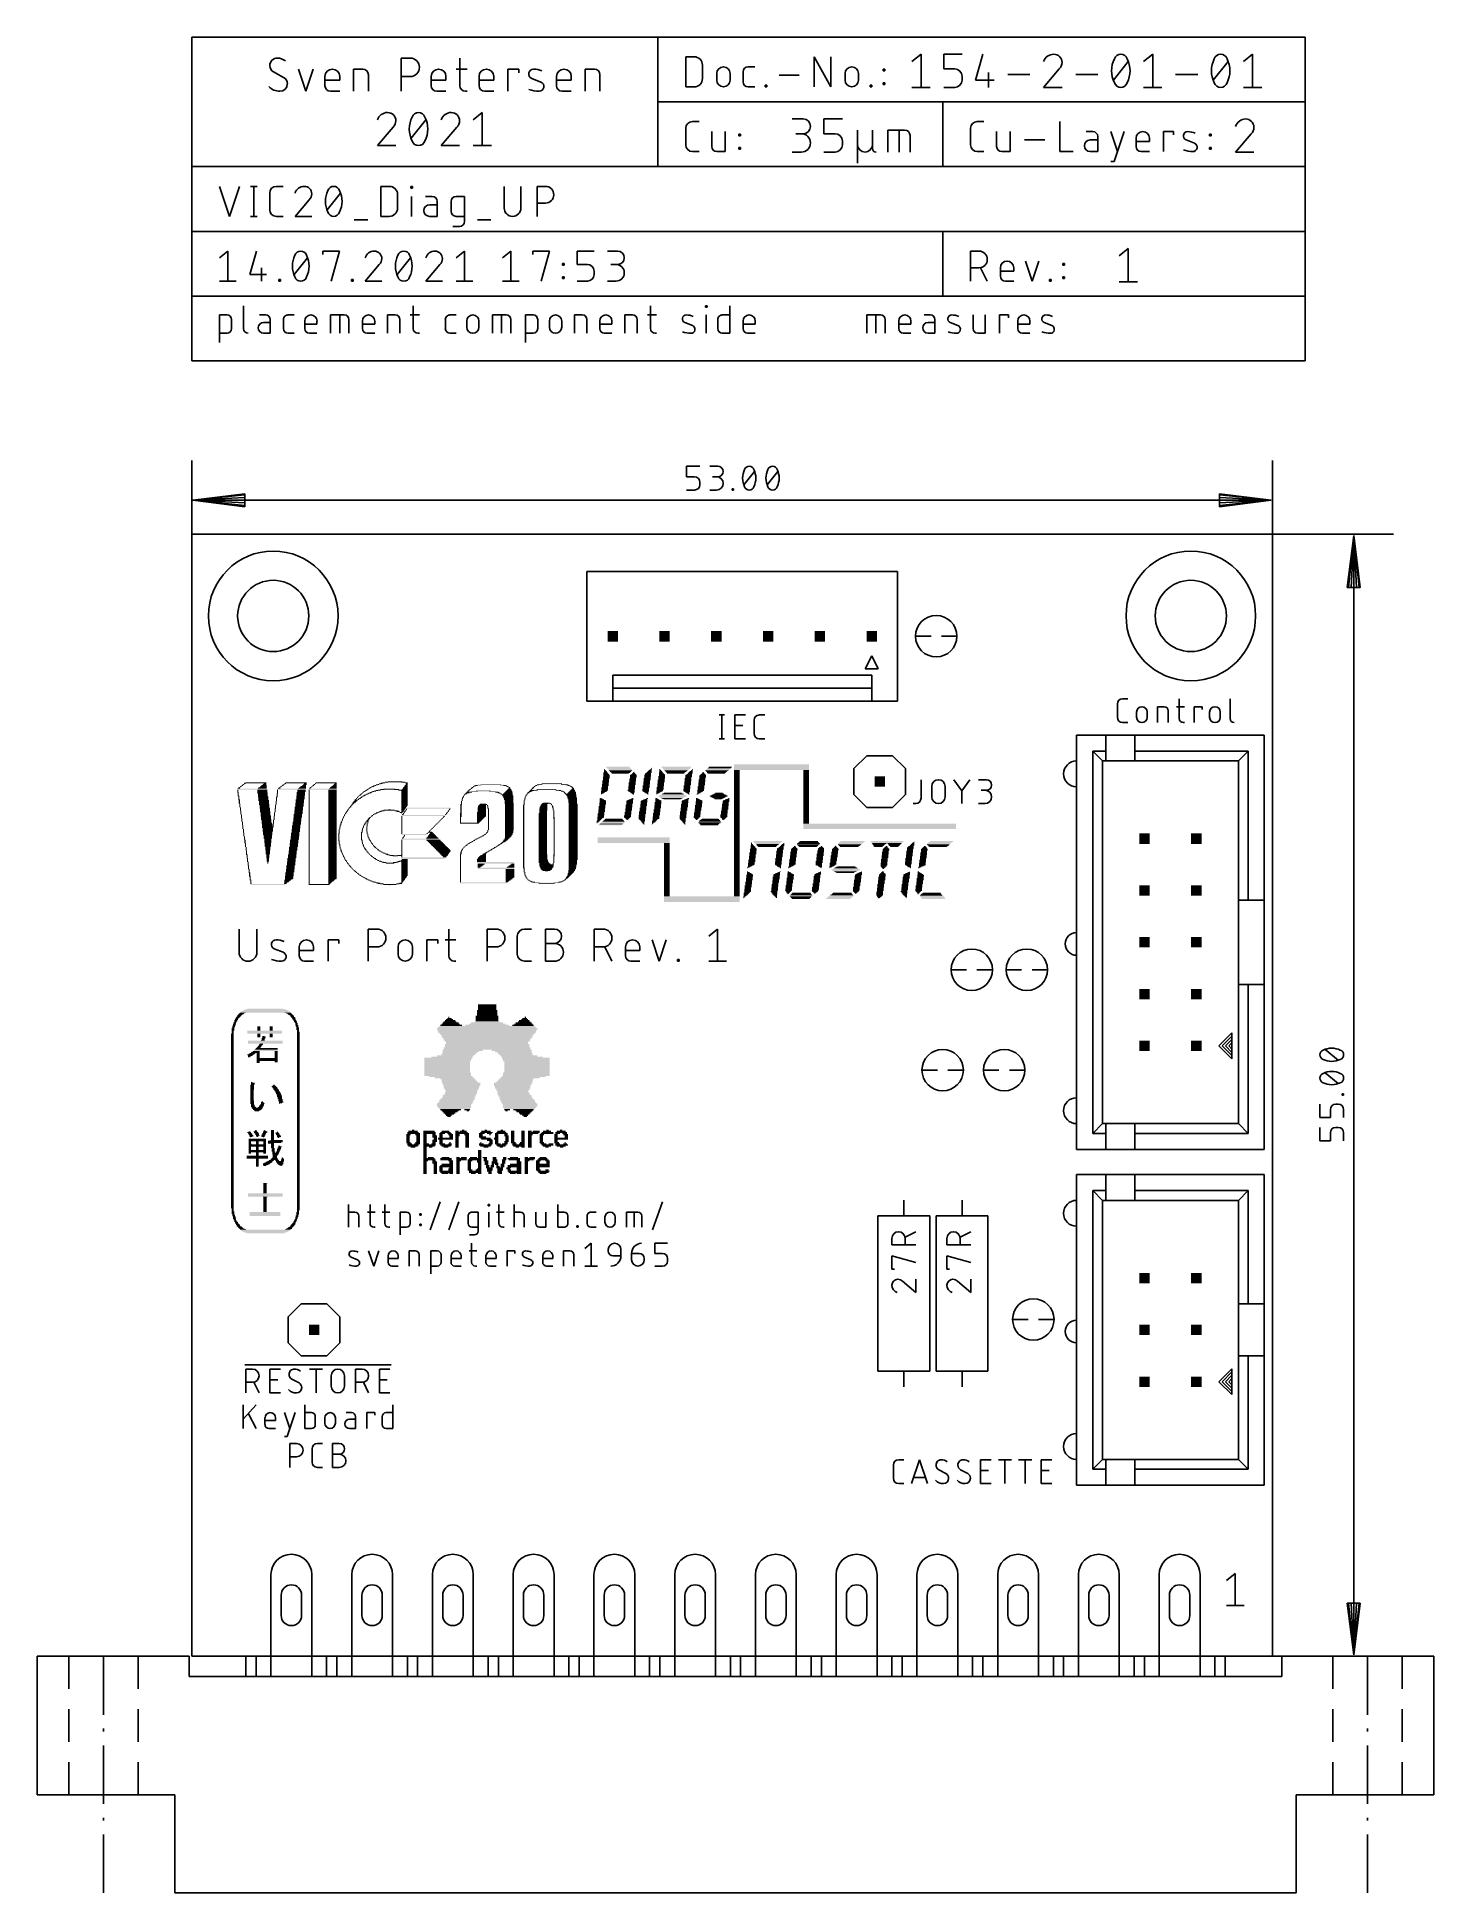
# Model space of a CAD drawing. Extents: x -7.6 to 60.9, y -11.6 to 79.4.
import ezdxf

# ---------------------------------------------------------------- set-up
doc = ezdxf.new("R2010")
doc.units = 0
for name, color, linetype in [('20', 30, 'CONTINUOUS'), ('21', 253, 'CONTINUOUS'), ('47', 253, 'CONTINUOUS'), ('48', 6, 'CONTINUOUS'), ('51', 253, 'CONTINUOUS')]:
    doc.layers.add(name, color=color, linetype=linetype)

# ---------------------------------------------------------------- blocks, each defined once
blk = doc.blocks.new('RECT')
blk.add_solid([(-0.5, -0.5), (0.5, -0.5), (-0.5, 0.5), (0.5, 0.5)])

msp = doc.modelspace()

# ---------------------------------------------------------------- linework, layer by layer
at = {"layer": '20'}
for p, q in [((0, 54.9746), (0, 0)), ((53, 55), (0.0254, 55)), ((53, 0), (53, 55)), ((0, 0), (53, 0))]:
    msp.add_line(p, q, dxfattribs=at)
msp.add_arc((0.0254, 54.9746), 0.0254, 90, 180, dxfattribs=at)
at = {"layer": '21'}
for p, q in [((1.3589, 64.4102), (1.3589, 65.7564)), ((1.3589, 65.7564), (1.7328, 65.7564)), ((1.9572, 65.532), (1.9572, 65.0833)), ((2.5485, 66.2051), (2.5485, 65.0833)), ((3.632, 65.7564), (3.3329, 65.7564)), ((3.8564, 64.8589), (3.8564, 65.532)), ((4.5006, 65.0833), (4.5006, 65.532)), ((4.725, 65.7564), (5.0241, 65.7564)), ((6.813, 64.8589), (6.813, 65.7564)), ((6.813, 65.7564), (7.4861, 65.7564)), ((7.2617, 64.8589), (7.2617, 65.7564)), ((7.7105, 65.532), (7.7105, 64.8589)), ((9.609, 64.8589), (9.609, 65.7564)), ((9.609, 65.7564), (9.983, 65.7564)), ((10.2074, 65.532), (10.2074, 64.8589)), ((10.7198, 65.7564), (11.1685, 65.7564)), ((10.8694, 66.2051), (10.8694, 65.0833)), ((12.44, 65.0833), (12.44, 65.532)), ((12.6643, 65.7564), (12.9635, 65.7564)), ((14.7524, 64.8589), (14.7524, 65.7564)), ((14.7524, 65.7564), (15.4255, 65.7564)), ((15.2011, 64.8589), (15.2011, 65.7564)), ((15.6498, 65.532), (15.6498, 64.8589)), ((16.3706, 64.4102), (16.3706, 65.7564)), ((16.3706, 65.7564), (16.7446, 65.7564)), ((16.969, 65.532), (16.969, 65.0833)), ((18.7804, 64.8589), (18.7804, 65.7564)), ((18.7804, 65.7564), (19.1543, 65.7564)), ((19.3787, 65.532), (19.3787, 64.8589)), ((21.2443, 64.8589), (21.2443, 65.7564)), ((21.2443, 65.7564), (21.6182, 65.7564)), ((21.8426, 65.532), (21.8426, 64.8589)), ((22.355, 65.7564), (22.8038, 65.7564)), ((22.5046, 66.2051), (22.5046, 65.0833)), ((25.2019, 66.1303), (25.2019, 66.2051)), ((25.2019, 66.2051), (25.2767, 66.2051)), ((25.2767, 66.1303), (25.2019, 66.1303)), ((25.2393, 64.8589), (25.2393, 65.7564)), ((25.2767, 66.2051), (25.2767, 66.1303)), ((25.7985, 65.0833), (25.7985, 65.532)), ((26.0229, 65.7564), (26.3968, 65.7564)), ((26.3968, 66.2051), (26.3968, 64.8589)), ((1.7328, 64.8589), (1.3589, 64.8589)), ((3.8564, 65.3824), (3.5199, 65.3824)), ((3.5199, 64.8589), (3.8564, 64.8589)), ((5.0241, 64.8589), (4.725, 64.8589)), ((5.5481, 65.0833), (5.5481, 65.4572)), ((6.1464, 65.3076), (5.5481, 65.3076)), ((6.1464, 64.8589), (5.7725, 64.8589)), ((6.1464, 65.4572), (6.1464, 65.3076)), ((8.3771, 65.0833), (8.3771, 65.4572)), ((8.9754, 65.3076), (8.3771, 65.3076)), ((8.9754, 64.8589), (8.6014, 64.8589)), ((8.9754, 65.4572), (8.9754, 65.3076)), ((11.0937, 64.8589), (11.1685, 64.8589)), ((12.9635, 64.8589), (12.6643, 64.8589)), ((13.4875, 65.1581), (13.4875, 65.4572)), ((14.0858, 65.4572), (14.0858, 65.1581)), ((16.7446, 64.8589), (16.3706, 64.8589)), ((17.5484, 65.1581), (17.5484, 65.4572)), ((18.1467, 65.4572), (18.1467, 65.1581)), ((20.0123, 65.0833), (20.0123, 65.4572)), ((20.6106, 65.3076), (20.0123, 65.3076)), ((20.6106, 64.8589), (20.2367, 64.8589)), ((20.6106, 65.4572), (20.6106, 65.3076)), ((22.729, 64.8589), (22.8038, 64.8589)), ((24.5594, 65.2328), (24.1854, 65.3824)), ((26.3968, 64.8589), (26.0229, 64.8589)), ((27.0391, 65.0833), (27.0391, 65.4572)), ((27.6374, 65.3076), (27.0391, 65.3076)), ((27.6374, 64.8589), (27.2635, 64.8589)), ((27.6374, 65.4572), (27.6374, 65.3076)), ((34.62, 53.175), (19.38, 53.175)), ((19.38, 46.825), (19.38, 53.175)), ((34.62, 46.825), (34.62, 53.175)), ((33.0325, 48.4125), (33.35, 49.0475)), ((33.6675, 48.4125), (33.0325, 48.4125)), ((33.35, 49.0475), (33.6675, 48.4125)), ((33.35, 48.095), (20.65, 48.095)), ((20.65, 47.46), (20.65, 48.095)), ((20.65, 46.825), (20.65, 47.46)), ((33.35, 47.46), (20.65, 47.46)), ((33.35, 47.46), (33.35, 48.095)), ((33.35, 46.825), (33.35, 47.46)), ((34.62, 46.825), (19.38, 46.825)), ((45.3969, 46.0304), (45.3969, 46.6796)), ((45.6565, 46.9392), (45.9162, 46.9392)), ((47.3701, 45.7708), (47.3701, 46.5497)), ((47.3701, 46.5497), (47.6947, 46.5497)), ((48.3021, 46.5497), (48.6916, 46.5497)), ((48.4319, 46.9392), (48.4319, 45.9655)), ((49.1675, 45.7708), (49.1675, 46.5497)), ((49.1675, 46.5497), (49.5569, 46.5497)), ((49.5569, 46.5497), (49.5569, 46.4199)), ((50.9284, 46.9392), (50.9284, 45.9655)), ((25.8744, 46.1455), (26.134, 46.1455)), ((26.0042, 46.1455), (26.0042, 44.9771)), ((26.6344, 44.9771), (26.6344, 46.1455)), ((26.6344, 46.1455), (27.1537, 46.1455)), ((26.6344, 45.6262), (27.0239, 45.6262)), ((27.5813, 45.2367), (27.5813, 45.8858)), ((27.841, 46.1455), (28.1006, 46.1455)), ((45.9162, 45.7708), (45.6565, 45.7708)), ((46.3414, 46.0304), (46.3414, 46.2901)), ((46.8607, 46.2901), (46.8607, 46.0304)), ((47.8894, 46.355), (47.8894, 45.7708)), ((48.6267, 45.7708), (48.6916, 45.7708)), ((49.9228, 46.0304), (49.9228, 46.2901)), ((50.4421, 46.2901), (50.4421, 46.0304)), ((25.8744, 44.9771), (26.134, 44.9771)), ((27.1537, 44.9771), (26.6344, 44.9771)), ((28.1006, 44.9771), (27.841, 44.9771)), ((43.3962, 24.84), (43.3962, 45.16)), ((43.3962, 45.16), (44.825, 45.16)), ((44.825, 45.16), (46.2537, 45.16)), ((44.825, 44.3663), (44.825, 45.16)), ((46.2537, 45.16), (52.6038, 45.16)), ((46.2537, 44.3663), (46.2537, 45.16)), ((52.6038, 45.16), (52.6038, 37.0638)), ((33.1075, 44.1475), (32.4725, 43.5125)), ((33.1075, 44.1475), (34.3775, 44.1475)), ((34.3775, 44.1475), (35.0125, 43.5125)), ((44.19, 25.6337), (44.19, 44.3663)), ((44.825, 44.3663), (44.19, 44.3663)), ((44.6662, 43.89), (44.19, 44.3663)), ((44.6662, 26.11), (44.6662, 43.89)), ((44.6662, 43.89), (44.825, 43.89)), ((44.825, 43.89), (44.825, 44.3663)), ((44.825, 43.89), (46.2537, 43.89)), ((46.2537, 43.89), (46.2537, 44.3663)), ((46.2537, 44.3663), (51.81, 44.3663)), ((46.2537, 43.89), (51.3338, 43.89)), ((51.3338, 43.89), (51.81, 44.3663)), ((51.3338, 43.89), (51.3338, 37.0638)), ((51.81, 37.0638), (51.81, 44.3663)), ((32.4725, 43.5125), (32.4725, 42.2425)), ((35.0125, 43.5125), (35.0125, 42.2425)), ((35.7698, 42.9704), (35.7698, 42.0617)), ((37.3752, 42.9704), (37.7647, 42.4187)), ((37.7647, 42.4187), (38.1541, 42.9704)), ((38.5831, 42.9704), (38.9726, 42.9704)), ((32.4725, 42.2425), (33.1075, 41.6075)), ((35.0125, 42.2425), (34.3775, 41.6075)), ((36.2971, 42.1266), (36.2971, 42.6459)), ((36.9462, 42.6459), (36.9462, 42.1266)), ((37.7647, 41.8021), (37.7647, 42.4187)), ((38.9726, 42.4512), (38.7129, 42.4512)), ((34.3775, 41.6075), (33.1075, 41.6075)), ((35.5101, 41.8021), (35.3803, 41.8021)), ((38.5831, 41.8021), (38.9077, 41.8021)), ((51.3338, 37.0638), (51.3338, 32.9362)), ((51.3338, 37.0638), (51.81, 37.0638)), ((51.81, 37.0638), (52.6038, 37.0638)), ((52.6038, 37.0638), (52.6038, 32.9362)), ((2.3241, 35.6489), (2.3241, 34.5115)), ((3.199, 34.5115), (3.199, 35.6489)), ((8.6541, 34.0741), (8.6541, 35.6489)), ((8.6541, 35.6489), (9.0915, 35.6489)), ((12.612, 35.6489), (12.612, 34.3366)), ((14.4897, 34.0741), (14.4897, 35.6489)), ((14.4897, 35.6489), (14.9272, 35.6489)), ((16.3206, 35.6489), (16.6705, 35.6489)), ((17.3555, 34.0741), (17.3555, 35.6489)), ((17.3555, 35.6489), (17.7929, 35.6489)), ((19.7379, 34.0741), (19.7379, 35.6489)), ((19.7379, 35.6489), (20.1753, 35.6489)), ((25.3541, 35.2989), (25.7915, 35.6489)), ((25.7915, 35.6489), (25.7915, 34.0741)), ((4.4913, 34.5115), (4.0538, 34.6865)), ((5.2773, 34.3366), (5.2773, 34.774)), ((5.9772, 34.599), (5.2773, 34.599)), ((5.9772, 34.774), (5.9772, 34.599)), ((6.6943, 34.0741), (6.6943, 35.124)), ((6.6943, 35.124), (7.2193, 35.124)), ((7.2193, 35.124), (7.2193, 34.949)), ((9.0915, 34.774), (8.6541, 34.774)), ((10.123, 34.4241), (10.123, 34.774)), ((10.8229, 34.774), (10.8229, 34.4241)), ((11.54, 34.0741), (11.54, 35.124)), ((11.54, 35.124), (12.0649, 35.124)), ((12.0649, 35.124), (12.0649, 34.949)), ((12.437, 35.124), (12.9619, 35.124)), ((14.9272, 34.774), (14.4897, 34.774)), ((15.9706, 34.4241), (15.9706, 35.2989)), ((17.3555, 34.949), (17.7929, 34.949)), ((20.1753, 34.774), (19.7379, 34.774)), ((20.6128, 34.0741), (20.2628, 34.774)), ((21.2733, 34.3366), (21.2733, 34.774)), ((21.9732, 34.599), (21.2733, 34.599)), ((21.9732, 34.774), (21.9732, 34.599)), ((22.5759, 35.124), (22.9258, 34.0741)), ((22.9258, 34.0741), (23.2758, 35.124)), ((5.9772, 34.0741), (5.5398, 34.0741)), ((12.8744, 34.0741), (12.9619, 34.0741)), ((16.6705, 34.0741), (16.3206, 34.0741)), ((17.7929, 34.0741), (17.3555, 34.0741)), ((21.9732, 34.0741), (21.5357, 34.0741)), ((23.82, 34.0741), (23.82, 34.1616)), ((23.82, 34.1616), (23.9074, 34.1616)), ((23.9074, 34.0741), (23.82, 34.0741)), ((23.9074, 34.1616), (23.9074, 34.0741)), ((25.3541, 34.0741), (26.229, 34.0741)), ((51.3338, 32.9362), (51.3338, 26.11)), ((51.3338, 32.9362), (51.81, 32.9362)), ((51.81, 32.9362), (52.6038, 32.9362)), ((51.81, 32.9362), (51.81, 25.6337)), ((52.6038, 32.9362), (52.6038, 24.84)), ((51.0162, 30.555), (50.3812, 29.92)), ((51.0162, 30.3962), (50.54, 29.92)), ((51.0162, 30.2375), (50.6987, 29.92)), ((51.0162, 30.0787), (50.8575, 29.92)), ((51.0162, 30.3962), (51.0162, 30.555)), ((51.0162, 30.2375), (51.0162, 30.3962)), ((51.0162, 30.0787), (51.0162, 30.2375)), ((51.0162, 29.7612), (51.0162, 30.0787)), ((50.3812, 29.92), (51.0162, 29.285)), ((50.54, 29.92), (51.0162, 29.4437)), ((50.6987, 29.92), (51.0162, 29.6025)), ((50.8575, 29.92), (51.0162, 29.7612)), ((51.0162, 29.6025), (51.0162, 29.7612)), ((51.0162, 29.4437), (51.0162, 29.6025)), ((51.0162, 29.285), (51.0162, 29.4437)), ((44.19, 25.6337), (44.6662, 26.11)), ((44.19, 25.6337), (44.825, 25.6337)), ((44.825, 26.11), (44.6662, 26.11)), ((46.2537, 26.11), (44.825, 26.11)), ((44.825, 26.11), (44.825, 25.6337)), ((44.825, 25.6337), (44.825, 24.84)), ((51.3338, 26.11), (46.2537, 26.11)), ((46.2537, 26.11), (46.2537, 25.6337)), ((46.2537, 25.6337), (46.2537, 24.84)), ((46.2537, 25.6337), (51.81, 25.6337)), ((51.81, 25.6337), (51.3338, 26.11)), ((44.825, 24.84), (43.3962, 24.84)), ((46.2537, 24.84), (44.825, 24.84)), ((52.6038, 24.84), (46.2537, 24.84)), ((43.3962, 8.38), (43.3962, 23.62)), ((43.3962, 23.62), (44.825, 23.62)), ((44.19, 9.1737), (44.19, 22.8263)), ((44.825, 22.8263), (44.19, 22.8263)), ((44.6662, 22.35), (44.19, 22.8263)), ((44.825, 23.62), (46.2537, 23.62)), ((44.825, 22.8263), (44.825, 23.62)), ((44.825, 22.35), (44.825, 22.8263)), ((46.2537, 23.62), (52.6038, 23.62)), ((46.2537, 22.8263), (46.2537, 23.62)), ((46.2537, 22.35), (46.2537, 22.8263)), ((46.2537, 22.8263), (51.81, 22.8263)), ((51.3338, 22.35), (51.81, 22.8263)), ((51.81, 17.27), (51.81, 22.8263)), ((52.6038, 23.62), (52.6038, 17.27)), ((7.6962, 21.0312), (7.6962, 22.1488)), ((8.7472, 22.1488), (8.7472, 21.2175)), ((9.4711, 22.1488), (9.4711, 21.2175)), ((11.6967, 20.907), (12.1934, 22.273)), ((12.6111, 20.907), (13.1078, 22.273)), ((14.5429, 22.0867), (14.5429, 22.1488)), ((14.5429, 22.1488), (14.605, 22.1488)), ((14.605, 22.0867), (14.5429, 22.0867)), ((14.605, 22.1488), (14.605, 22.0867)), ((15.0718, 22.1488), (15.0718, 21.2175)), ((15.8115, 21.0312), (15.8115, 22.1488)), ((17.9524, 22.1488), (17.9524, 21.0312)), ((22.5933, 20.907), (23.09, 22.273)), ((34.925, 21.59), (34.925, 22.352)), ((37.7825, 21.59), (37.7825, 22.352)), ((44.6662, 9.65), (44.6662, 22.35)), ((44.6662, 22.35), (44.825, 22.35)), ((44.825, 22.35), (46.2537, 22.35)), ((46.2537, 22.35), (51.3338, 22.35)), ((51.3338, 22.35), (51.3338, 17.27)), ((7.6962, 21.7763), (8.0066, 21.7763)), ((8.1929, 21.59), (8.1929, 21.0312)), ((8.623, 21.7763), (8.9956, 21.7763)), ((8.9335, 21.0312), (8.9956, 21.0312)), ((9.3469, 21.7763), (9.7195, 21.7763)), ((9.6574, 21.0312), (9.7195, 21.0312)), ((10.2182, 20.6587), (10.2182, 21.7763)), ((10.2182, 21.7763), (10.5286, 21.7763)), ((10.5286, 21.0312), (10.2182, 21.0312)), ((10.7149, 21.59), (10.7149, 21.2175)), ((11.1901, 21.621), (11.1901, 21.6831)), ((11.1901, 21.6831), (11.2522, 21.6831)), ((11.2522, 21.621), (11.1901, 21.621)), ((11.1901, 21.1243), (11.1901, 21.1864)), ((11.1901, 21.1864), (11.2522, 21.1864)), ((11.2522, 21.1243), (11.1901, 21.1243)), ((11.2522, 21.6831), (11.2522, 21.621)), ((11.2522, 21.1864), (11.2522, 21.1243)), ((13.5562, 21.2175), (13.5562, 21.59)), ((13.7425, 21.7763), (14.0529, 21.7763)), ((14.0529, 21.0312), (13.7425, 21.0312)), ((14.0529, 21.7763), (14.0529, 20.8449)), ((14.5739, 21.0312), (14.5739, 21.7763)), ((14.9476, 21.7763), (15.3202, 21.7763)), ((15.2581, 21.0312), (15.3202, 21.0312)), ((15.8115, 21.7763), (16.1219, 21.7763)), ((16.3082, 21.59), (16.3082, 21.0312)), ((16.8783, 21.7763), (16.8783, 21.2175)), ((17.0645, 21.0312), (17.375, 21.0312)), ((17.375, 21.0312), (17.375, 21.7763)), ((18.2629, 21.7763), (17.9524, 21.7763)), ((17.9524, 21.0312), (18.2629, 21.0312)), ((18.4491, 21.2175), (18.4491, 21.59)), ((18.8863, 21.0312), (18.8863, 21.0933)), ((18.8863, 21.0933), (18.9484, 21.0933)), ((18.9484, 21.0312), (18.8863, 21.0312)), ((18.9484, 21.0933), (18.9484, 21.0312)), ((19.3945, 21.2175), (19.3945, 21.59)), ((19.5808, 21.7763), (19.8291, 21.7763)), ((19.8291, 21.0312), (19.5808, 21.0312)), ((20.2692, 21.2796), (20.2692, 21.5279)), ((20.7659, 21.5279), (20.7659, 21.2796)), ((21.3261, 21.0312), (21.3261, 21.7763)), ((21.3261, 21.7763), (21.8849, 21.7763)), ((21.6986, 21.0312), (21.6986, 21.7763)), ((22.0711, 21.59), (22.0711, 21.0312)), ((33.655, 21.59), (33.655, 13.97)), ((36.195, 21.59), (33.655, 21.59)), ((36.195, 13.97), (36.195, 21.59)), ((36.5125, 21.59), (36.5125, 13.97)), ((39.0525, 21.59), (36.5125, 21.59)), ((39.0525, 13.97), (39.0525, 21.59)), ((13.8667, 20.6587), (13.6183, 20.6587)), ((13.7312, 20.2438), (13.7312, 19.3125)), ((19.2856, 19.9954), (19.5961, 20.2438)), ((19.5961, 20.2438), (19.5961, 19.1262)), ((22.7146, 19.7471), (22.7146, 20.2438)), ((22.7146, 20.2438), (23.3355, 20.2438)), ((34.3408, 20.1623), (34.3408, 20.4868)), ((35.5092, 20.1623), (34.3408, 20.1623)), ((35.5092, 20.8114), (34.9899, 20.5517)), ((34.9899, 20.4868), (34.9899, 20.1623)), ((37.0395, 20.1623), (37.0395, 20.4868)), ((38.208, 20.1623), (37.0395, 20.1623)), ((38.208, 20.8114), (37.6887, 20.5517)), ((37.6887, 20.4868), (37.6887, 20.1623)), ((8.1308, 19.4366), (7.8204, 19.5608)), ((8.6797, 19.8713), (8.9281, 19.1262)), ((8.9281, 19.1262), (9.1765, 19.8713)), ((9.6322, 19.3125), (9.6322, 19.6229)), ((10.1289, 19.4987), (9.6322, 19.4987)), ((10.1289, 19.1262), (9.8185, 19.1262)), ((10.1289, 19.6229), (10.1289, 19.4987)), ((10.6609, 19.1262), (10.6609, 19.8713)), ((10.6609, 19.8713), (10.9714, 19.8713)), ((11.1576, 19.685), (11.1576, 19.1262)), ((11.7351, 18.7537), (11.7351, 19.8713)), ((11.7351, 19.8713), (12.0455, 19.8713)), ((12.0455, 19.1262), (11.7351, 19.1262)), ((12.2318, 19.685), (12.2318, 19.3125)), ((12.7183, 19.3125), (12.7183, 19.6229)), ((13.215, 19.4987), (12.7183, 19.4987)), ((13.215, 19.1262), (12.9046, 19.1262)), ((13.215, 19.6229), (13.215, 19.4987)), ((13.6071, 19.8713), (13.9796, 19.8713)), ((13.9175, 19.1262), (13.9796, 19.1262)), ((14.4328, 19.3125), (14.4328, 19.6229)), ((14.9295, 19.4987), (14.4328, 19.4987)), ((14.9295, 19.1262), (14.6191, 19.1262)), ((14.9295, 19.6229), (14.9295, 19.4987)), ((15.4698, 19.1262), (15.4698, 19.8713)), ((15.4698, 19.8713), (15.8424, 19.8713)), ((15.8424, 19.8713), (15.8424, 19.7471)), ((16.6271, 19.4366), (16.3166, 19.5608)), ((17.2141, 19.3125), (17.2141, 19.6229)), ((17.7108, 19.4987), (17.2141, 19.4987)), ((17.7108, 19.1262), (17.4004, 19.1262)), ((17.7108, 19.6229), (17.7108, 19.4987)), ((18.2428, 19.1262), (18.2428, 19.8713)), ((18.2428, 19.8713), (18.5533, 19.8713)), ((18.7395, 19.685), (18.7395, 19.1262)), ((19.2856, 19.1262), (19.9065, 19.1262)), ((20.4286, 19.8713), (20.4286, 19.9334)), ((21.0495, 19.6229), (20.677, 19.6229)), ((21.0495, 19.9334), (21.0495, 19.6229)), ((21.5716, 19.7471), (21.9442, 19.7471)), ((21.5716, 19.4366), (21.5716, 19.7471)), ((22.1925, 19.4987), (22.1925, 19.4366)), ((23.0872, 19.7471), (22.7146, 19.7471)), ((22.7146, 19.1262), (23.0872, 19.1262)), ((23.3355, 19.3746), (23.3355, 19.4987)), ((34.3408, 18.9738), (34.3408, 19.6229)), ((34.3408, 19.6229), (35.5092, 19.2983)), ((37.0395, 18.9738), (37.0395, 19.6229)), ((37.0395, 19.6229), (38.208, 19.2983)), ((34.4706, 18.9738), (34.3408, 18.9738)), ((34.8601, 18.3825), (35.5092, 17.8308)), ((35.5092, 17.8308), (35.5092, 18.4799)), ((37.1694, 18.9738), (37.0395, 18.9738)), ((37.5588, 18.3825), (38.208, 17.8308)), ((38.208, 17.8308), (38.208, 18.4799)), ((5.365, 17.27), (4.73, 16.635)), ((4.73, 16.635), (4.73, 15.365)), ((5.365, 17.27), (6.635, 17.27)), ((6.635, 17.27), (7.27, 16.635)), ((7.27, 16.635), (7.27, 15.365)), ((51.3338, 17.27), (51.3338, 14.73)), ((51.3338, 17.27), (51.81, 17.27)), ((51.81, 17.27), (52.6038, 17.27)), ((52.6038, 17.27), (52.6038, 14.73)), ((4.73, 15.365), (5.365, 14.73)), ((6.635, 14.73), (5.365, 14.73)), ((7.27, 15.365), (6.635, 14.73)), ((51.3338, 14.73), (51.3338, 9.65)), ((51.3338, 14.73), (51.81, 14.73)), ((51.81, 14.73), (52.6038, 14.73)), ((51.81, 14.73), (51.81, 9.1737)), ((52.6038, 14.73), (52.6038, 8.38)), ((2.6068, 14.2812), (9.7757, 14.2812)), ((2.6576, 12.9096), (2.6576, 14.078)), ((2.6576, 14.078), (2.9821, 14.078)), ((3.8336, 12.9096), (3.8336, 14.078)), ((3.8336, 14.078), (4.3528, 14.078)), ((5.7744, 14.078), (6.4235, 14.078)), ((6.099, 12.9096), (6.099, 14.078)), ((6.8412, 13.2341), (6.8412, 13.7534)), ((7.4903, 13.7534), (7.4903, 13.2341)), ((8.0297, 12.9096), (8.0297, 14.078)), ((8.0297, 14.078), (8.3542, 14.078)), ((9.2056, 12.9096), (9.2056, 14.078)), ((9.2056, 14.078), (9.7249, 14.078)), ((33.655, 13.97), (36.195, 13.97)), ((34.925, 13.97), (34.925, 13.208)), ((36.5125, 13.97), (39.0525, 13.97)), ((37.7825, 13.97), (37.7825, 13.208)), ((51.0162, 14.095), (50.3812, 13.46)), ((51.0162, 13.9362), (50.54, 13.46)), ((51.0162, 13.7775), (50.6987, 13.46)), ((51.0162, 13.9362), (51.0162, 14.095)), ((51.0162, 13.7775), (51.0162, 13.9362)), ((51.0162, 13.6187), (51.0162, 13.7775)), ((2.9821, 13.4288), (2.6576, 13.4288)), ((3.3067, 12.9096), (3.047, 13.4288)), ((3.8336, 13.5587), (4.223, 13.5587)), ((4.3528, 12.9096), (3.8336, 12.9096)), ((5.265, 13.3964), (4.908, 13.5911)), ((8.3542, 13.4288), (8.0297, 13.4288)), ((8.6788, 12.9096), (8.4191, 13.4288)), ((9.2056, 13.5587), (9.5951, 13.5587)), ((9.7249, 12.9096), (9.2056, 12.9096)), ((50.3812, 13.46), (51.0162, 12.825)), ((50.54, 13.46), (51.0162, 12.9837)), ((50.6987, 13.46), (51.0162, 13.1425)), ((51.0162, 13.6187), (50.8575, 13.46)), ((50.8575, 13.46), (51.0162, 13.3012)), ((51.0162, 13.3012), (51.0162, 13.6187)), ((51.0162, 13.1425), (51.0162, 13.3012)), ((51.0162, 12.9837), (51.0162, 13.1425)), ((51.0162, 12.825), (51.0162, 12.9837)), ((2.5197, 11.1633), (2.5197, 12.3317)), ((3.1688, 12.3317), (2.5197, 11.6177)), ((3.1688, 11.1633), (2.7793, 11.8773)), ((4.5488, 11.9422), (4.8085, 11.1633)), ((4.6787, 10.7738), (5.0681, 11.9422)), ((5.5453, 12.3317), (5.5453, 11.1633)), ((5.8699, 11.9422), (5.5453, 11.9422)), ((7.8393, 11.9422), (7.5797, 11.9422)), ((8.5941, 11.1633), (8.5941, 11.9422)), ((8.5941, 11.9422), (8.9835, 11.9422)), ((8.9835, 11.9422), (8.9835, 11.8124)), ((9.5383, 11.9422), (9.8628, 11.9422)), ((9.8628, 12.3317), (9.8628, 11.1633)), ((3.5963, 11.358), (3.5963, 11.6826)), ((4.1156, 11.5528), (3.5963, 11.5528)), ((4.1156, 11.1633), (3.7911, 11.1633)), ((4.1156, 11.6826), (4.1156, 11.5528)), ((5.5453, 11.1633), (5.8699, 11.1633)), ((6.0646, 11.358), (6.0646, 11.7475)), ((6.53, 11.4229), (6.53, 11.6826)), ((7.0493, 11.6826), (7.0493, 11.4229)), ((8.034, 11.6177), (7.7419, 11.6177)), ((7.7419, 11.1633), (8.034, 11.1633)), ((8.034, 11.1633), (8.034, 11.7475)), ((9.3435, 11.358), (9.3435, 11.7475)), ((9.8628, 11.1633), (9.5383, 11.1633)), ((4.5488, 10.7738), (4.6787, 10.7738)), ((4.8189, 9.2583), (4.8189, 10.4267)), ((4.8189, 10.4267), (5.1435, 10.4267)), ((5.9036, 9.5179), (5.9036, 10.1671)), ((6.1632, 10.4267), (6.4229, 10.4267)), ((6.9144, 9.2583), (6.9144, 10.4267)), ((6.9144, 10.4267), (7.239, 10.4267)), ((5.1435, 9.7776), (4.8189, 9.7776)), ((6.4229, 9.2583), (6.1632, 9.2583)), ((6.9144, 9.9074), (7.239, 9.9074)), ((7.239, 9.2583), (6.9144, 9.2583)), ((34.4128, 8.7242), (34.4128, 9.3733)), ((34.6725, 9.633), (34.9321, 9.633)), ((35.3038, 8.4646), (35.6932, 9.633)), ((35.6932, 9.633), (36.0827, 8.4646)), ((36.9929, 8.9514), (36.6358, 9.1461)), ((38.0597, 8.9514), (37.7026, 9.1461)), ((38.6856, 8.4646), (38.6856, 9.633)), ((38.6856, 9.633), (39.2049, 9.633)), ((38.6856, 9.1137), (39.0751, 9.1137)), ((39.5597, 9.633), (40.2088, 9.633)), ((39.8842, 8.4646), (39.8842, 9.633)), ((40.5503, 9.633), (41.1994, 9.633)), ((40.8748, 8.4646), (40.8748, 9.633)), ((41.6574, 8.4646), (41.6574, 9.633)), ((41.6574, 9.633), (42.1767, 9.633)), ((41.6574, 9.1137), (42.0469, 9.1137)), ((44.19, 9.1737), (44.6662, 9.65)), ((44.19, 9.1737), (44.825, 9.1737)), ((44.825, 9.65), (44.6662, 9.65)), ((46.2537, 9.65), (44.825, 9.65)), ((44.825, 9.65), (44.825, 9.1737)), ((44.825, 9.1737), (44.825, 8.38)), ((51.3338, 9.65), (46.2537, 9.65)), ((46.2537, 9.65), (46.2537, 9.1737)), ((46.2537, 9.1737), (46.2537, 8.38)), ((46.2537, 9.1737), (51.81, 9.1737)), ((51.81, 9.1737), (51.3338, 9.65)), ((34.9321, 8.4646), (34.6725, 8.4646)), ((35.9853, 8.7567), (35.4011, 8.7567)), ((39.2049, 8.4646), (38.6856, 8.4646)), ((42.1767, 8.4646), (41.6574, 8.4646)), ((44.825, 8.38), (43.3962, 8.38)), ((46.2537, 8.38), (44.825, 8.38)), ((52.6038, 8.38), (46.2537, 8.38)), ((50.7429, 3.7077), (51.1803, 4.0576)), ((51.1803, 4.0576), (51.1803, 2.4829)), ((50.7429, 2.4829), (51.6177, 2.4829)), ((-7.58, 0), (-7.58, -6.8)), ((-6.03, 0), (-7.58, 0)), ((-4.33, 0), (-6.03, 0)), ((-6.03, -1.6), (-6.03, 0)), ((-2.63, 0), (-4.33, 0)), ((-4.33, 0), (-4.33, -2.8667)), ((-0.13, 0), (-2.63, 0)), ((-2.63, -1.6), (-2.63, 0)), ((-0.13, -1), (-0.13, 0)), ((3.16, 0), (2.66, 0)), ((2.66, 0), (2.66, -1)), ((3.16, -1), (3.16, 0)), ((3.89, 0.1), (3.89, -1)), ((5.89, 0.1), (5.89, -1)), ((7.12, 0), (6.62, 0)), ((6.62, 0), (6.62, -1)), ((7.12, -1), (7.12, 0)), ((7.85, 0.1), (7.85, -1)), ((9.85, 0.1), (9.85, -1)), ((11.08, 0), (10.58, 0)), ((10.58, 0), (10.58, -1)), ((11.08, -1), (11.08, 0)), ((11.81, 0.1), (11.81, -1)), ((13.81, 0.1), (13.81, -1)), ((15.04, 0), (14.54, 0)), ((14.54, 0), (14.54, -1)), ((15.04, -1), (15.04, 0)), ((15.77, 0.1), (15.77, -1)), ((17.77, 0.1), (17.77, -1)), ((19, 0), (18.5, 0)), ((18.5, 0), (18.5, -1)), ((19, -1), (19, 0)), ((19.73, 0.1), (19.73, -1)), ((21.73, 0.1), (21.73, -1)), ((22.96, 0), (22.46, 0)), ((22.46, 0), (22.46, -1)), ((22.96, -1), (22.96, 0)), ((23.69, 0.1), (23.69, -1)), ((25.69, 0.1), (25.69, -1)), ((26.92, 0), (26.42, 0)), ((26.42, 0), (26.42, -1)), ((26.92, -1), (26.92, 0)), ((27.65, 0.1), (27.65, -1)), ((29.65, 0.1), (29.65, -1)), ((30.88, 0), (30.38, 0)), ((30.38, 0), (30.38, -1)), ((30.88, -1), (30.88, 0)), ((31.61, 0.1), (31.61, -1)), ((33.61, 0.1), (33.61, -1)), ((34.84, 0), (34.34, 0)), ((34.34, 0), (34.34, -1)), ((34.84, -1), (34.84, 0)), ((35.57, 0.1), (35.57, -1)), ((37.57, 0.1), (37.57, -1)), ((38.8, 0), (38.3, 0)), ((38.3, 0), (38.3, -1)), ((38.8, -1), (38.8, 0)), ((39.53, 0.1), (39.53, -1)), ((41.53, 0.1), (41.53, -1)), ((42.76, 0), (42.26, 0)), ((42.26, 0), (42.26, -1)), ((42.76, -1), (42.76, 0)), ((43.49, 0.1), (43.49, -1)), ((45.49, 0.1), (45.49, -1)), ((46.72, 0), (46.22, 0)), ((46.22, 0), (46.22, -1)), ((46.72, -1), (46.72, 0)), ((47.45, 0.1), (47.45, -1)), ((49.45, 0.1), (49.45, -1)), ((50.68, 0), (50.18, 0)), ((50.18, 0), (50.18, -1)), ((50.68, -1), (50.68, 0)), ((55.97, 0), (53.47, 0)), ((53.47, 0), (53.47, -1)), ((57.67, 0), (55.97, 0)), ((55.97, -1.6), (55.97, 0)), ((59.37, 0), (57.67, 0)), ((57.67, -2.8667), (57.67, 0)), ((60.92, 0), (59.37, 0)), ((59.37, -1.6), (59.37, 0)), ((60.92, 0), (60.92, -6.8)), ((53.47, -1), (-0.13, -1)), ((-6.03, -4.2), (-6.03, -2.6)), ((-2.63, -4.2), (-2.63, -2.6)), ((55.97, -4.2), (55.97, -2.6)), ((59.37, -4.2), (59.37, -2.6)), ((-4.33, -3.548), (-4.33, -3.6853)), ((57.67, -3.6853), (57.67, -3.548)), ((-4.33, -4.3667), (-4.33, -7.2333)), ((57.67, -7.2333), (57.67, -4.3667)), ((-6.03, -6.8), (-6.03, -5.2)), ((-2.63, -6.8), (-2.63, -5.2)), ((55.97, -6.8), (55.97, -5.2)), ((59.37, -6.8), (59.37, -5.2)), ((-6.03, -6.8), (-7.58, -6.8)), ((-2.63, -6.8), (-6.03, -6.8)), ((-0.83, -6.8), (-2.63, -6.8)), ((-0.83, -11.6), (-0.83, -6.8)), ((55.97, -6.8), (54.17, -6.8)), ((54.17, -6.8), (54.17, -11.6)), ((59.37, -6.8), (55.97, -6.8)), ((60.92, -6.8), (59.37, -6.8)), ((-4.33, -7.9147), (-4.33, -8.052)), ((57.67, -8.052), (57.67, -7.9147)), ((-4.33, -8.7333), (-4.33, -11.6)), ((57.67, -11.6), (57.67, -8.7333)), ((54.17, -11.6), (-0.83, -11.6))]:
    msp.add_line(p, q, dxfattribs=at)
for centre, radius in [((4, 51), 3.1789), ((49, 51), 3.1789), ((4, 51), 1.7463), ((49, 51), 1.7463), ((36.5125, 50.0063), 1.016), ((38.2587, 33.655), 1.016), ((40.9575, 33.655), 1.016), ((36.83, 28.7338), 1.016), ((39.8463, 28.7338), 1.016), ((41.275, 16.51), 1.016)]:
    msp.add_circle(centre, radius, dxfattribs=at)
for centre, radius, start, end in [((1.7328, 65.532), 0.2244, 0, 90), ((3.632, 65.532), 0.2244, 0, 90), ((4.725, 65.532), 0.2244, 89.9992, 180), ((5.8473, 65.4572), 0.2992, 0, 180), ((7.4861, 65.532), 0.2244, 0, 90), ((8.6762, 65.4572), 0.2992, 0, 180), ((9.983, 65.532), 0.2244, 0, 90), ((12.6643, 65.532), 0.2244, 89.9992, 180), ((13.7866, 65.4572), 0.2992, 0, 180), ((15.4255, 65.532), 0.2244, 0, 90), ((16.7446, 65.532), 0.2244, 0, 90), ((17.8475, 65.4572), 0.2992, 0, 180), ((19.1543, 65.532), 0.2244, 0, 90), ((20.3115, 65.4572), 0.2992, 0, 180), ((21.6182, 65.532), 0.2244, 0, 90), ((24.2574, 65.5625), 0.1939, 89.181, 248.1986), ((24.2481, 64.9071), 0.8493, 65.7609, 89.181), ((26.0229, 65.532), 0.2244, 89.9992, 180), ((27.3382, 65.4572), 0.2992, 0, 180), ((1.7328, 65.0833), 0.2244, 270.0008, 0), ((2.7729, 65.0833), 0.2244, 180, 270), ((3.5199, 65.1207), 0.2618, 90, 270), ((4.725, 65.0833), 0.2244, 180, 270), ((5.7725, 65.0833), 0.2244, 180, 270), ((8.6014, 65.0833), 0.2244, 180, 270), ((11.0937, 65.0833), 0.2244, 180, 270), ((12.6643, 65.0833), 0.2244, 180, 270), ((13.7866, 65.1581), 0.2992, 180, 0), ((16.7446, 65.0833), 0.2244, 270.0008, 0), ((17.8475, 65.1581), 0.2992, 180, 0), ((20.2367, 65.0833), 0.2244, 180, 270), ((22.729, 65.0833), 0.2244, 180, 270), ((24.5027, 66.1272), 1.2684, 250.2096, 269.181), ((24.4874, 65.0528), 0.1939, 269.181, 68.1986), ((26.0229, 65.0833), 0.2244, 180, 270), ((27.2635, 65.0833), 0.2244, 180, 270), ((45.6565, 46.6796), 0.2596, 90.0007, 180), ((46.6011, 46.2901), 0.2596, 0, 180), ((47.6947, 46.355), 0.1947, 0.0009, 90), ((50.1825, 46.2901), 0.2596, 0, 180), ((27.841, 45.8858), 0.2596, 90.0007, 180), ((45.6565, 46.0304), 0.2596, 180, 270), ((46.6011, 46.0304), 0.2596, 180, 0), ((48.6267, 45.9655), 0.1947, 180, 270), ((50.1825, 46.0304), 0.2596, 180, 0), ((51.1231, 45.9655), 0.1947, 180, 270), ((27.841, 45.2367), 0.2596, 180, 270), ((43.3962, 43.255), 0.635, 90, 270), ((36.6217, 42.6459), 0.3246, 0, 180), ((38.9726, 42.7108), 0.2596, 270, 90), ((35.5101, 42.0617), 0.2596, 270, 0), ((36.6217, 42.1266), 0.3246, 180, 0), ((38.9077, 42.1266), 0.3246, 270, 90), ((9.0915, 35.2115), 0.4374, 270, 90), ((14.9272, 35.2115), 0.4374, 270, 90), ((16.3206, 35.2989), 0.35, 90.0005, 180), ((17.7929, 35.2989), 0.35, 270, 90), ((20.1753, 35.2115), 0.4374, 270, 90), ((4.1381, 34.8971), 0.2268, 89.1807, 248.199), ((4.1271, 34.1305), 0.9936, 65.7612, 89.1807), ((5.6273, 34.774), 0.35, 0, 180), ((10.4729, 34.774), 0.35, 0, 180), ((17.7929, 34.5115), 0.4374, 270, 90), ((21.6232, 34.774), 0.35, 0, 180), ((43.3962, 34.9207), 0.5556, 90, 270), ((2.7615, 34.5115), 0.4374, 180, 0), ((4.425, 35.5578), 1.4839, 250.2099, 269.1807), ((4.407, 34.3009), 0.2268, 269.1807, 68.199), ((5.5398, 34.3366), 0.2625, 180, 270), ((10.4729, 34.4241), 0.35, 180, 0), ((12.8744, 34.3366), 0.2625, 180, 270), ((16.3206, 34.4241), 0.35, 180, 270), ((21.5357, 34.3366), 0.2625, 180, 270), ((43.3962, 26.745), 0.635, 90, 270), ((43.3962, 21.715), 0.635, 90, 270), ((8.0066, 21.59), 0.1863, 0, 90), ((8.9335, 21.2175), 0.1863, 180, 270), ((9.6574, 21.2175), 0.1863, 180, 270), ((10.5286, 21.59), 0.1863, 0, 90), ((10.5286, 21.2175), 0.1863, 270.001, 0), ((13.7425, 21.59), 0.1863, 89.999, 180), ((13.7425, 21.2175), 0.1863, 180, 270), ((15.2581, 21.2175), 0.1863, 180, 270), ((16.1219, 21.59), 0.1863, 0, 90), ((17.0645, 21.2175), 0.1863, 180, 270), ((18.2629, 21.59), 0.1863, 0, 90), ((18.2629, 21.2175), 0.1863, 270, 0.001), ((19.5808, 21.59), 0.1863, 89.999, 180), ((19.5808, 21.2175), 0.1863, 180, 270), ((20.5175, 21.5279), 0.2484, 0, 180), ((20.5175, 21.2796), 0.2484, 180, 0), ((21.8849, 21.59), 0.1863, 0, 90), ((13.8667, 20.8449), 0.1863, 270.001, 0), ((20.7391, 19.9334), 0.3104, 0, 180), ((22.0683, 19.7471), 0.4967, 90.0004, 180), ((34.6654, 20.4868), 0.3246, 0, 180), ((37.3641, 20.4868), 0.3246, 0, 180), ((7.8802, 19.7103), 0.161, 89.1803, 248.199), ((8.0838, 20.1792), 1.0531, 250.2104, 269.1803), ((7.8724, 19.1662), 0.7051, 65.7615, 89.1802), ((8.071, 19.2872), 0.161, 269.1803, 68.199), ((9.8806, 19.6229), 0.2484, 0, 180), ((9.8185, 19.3125), 0.1863, 180, 270), ((10.9714, 19.685), 0.1863, 0, 90), ((12.0455, 19.685), 0.1863, 0, 90), ((12.0455, 19.3125), 0.1863, 270.001, 0), ((12.9667, 19.6229), 0.2484, 0, 180), ((12.9046, 19.3125), 0.1863, 180, 270), ((13.9175, 19.3125), 0.1863, 180, 270), ((14.6812, 19.6229), 0.2484, 0, 180), ((14.6191, 19.3125), 0.1863, 180, 270), ((16.3764, 19.7103), 0.161, 89.1803, 248.199), ((16.5801, 20.1792), 1.0531, 250.2104, 269.1803), ((16.3687, 19.1662), 0.7051, 65.7615, 89.1802), ((16.5673, 19.2872), 0.161, 269.1803, 68.199), ((17.4625, 19.6229), 0.2484, 0, 180), ((17.4004, 19.3125), 0.1863, 180, 270), ((18.5533, 19.685), 0.1863, 0, 90), ((20.677, 19.8713), 0.2484, 180, 270), ((20.5528, 19.6229), 0.4967, 269.9996, 360), ((21.8821, 19.4366), 0.3104, 180, 0), ((21.9442, 19.4987), 0.2484, 0, 90), ((23.0872, 19.4987), 0.2484, 0, 90), ((23.0872, 19.3746), 0.2484, 270, 359.9993), ((34.6329, 18.1878), 0.2921, 90, 180), ((34.6329, 18.1662), 0.3137, 43.6034, 90.0002), ((37.3317, 18.1878), 0.2921, 90, 180), ((37.3317, 18.1662), 0.3137, 43.6034, 90.0002), ((34.7161, 18.1878), 0.3753, 180.0001, 252.0554), ((37.4148, 18.1878), 0.3753, 180.0001, 252.0554), ((43.3962, 15.9207), 0.5556, 90, 270), ((2.9821, 13.7534), 0.3246, 270, 90), ((5.0378, 13.8183), 0.2596, 89.9993, 180), ((5.0419, 13.8183), 0.2637, 179.9998, 239.4902), ((5.0378, 13.5911), 0.4868, 53.1301, 89.9993), ((7.1657, 13.7534), 0.3246, 0, 180), ((8.3542, 13.7534), 0.3246, 270, 90), ((5.1352, 13.4581), 0.5485, 224.761, 269.9999), ((5.1352, 13.1692), 0.2596, 270, 0), ((5.1311, 13.1692), 0.2637, 0.0001, 59.4899), ((7.1657, 13.2341), 0.3246, 180, 0), ((3.856, 11.6826), 0.2596, 0, 180), ((5.8699, 11.7475), 0.1947, 0, 90), ((6.7897, 11.6826), 0.2596, 0, 180), ((7.8393, 11.7475), 0.1947, 0, 90), ((9.5383, 11.7475), 0.1947, 90, 180), ((3.7911, 11.358), 0.1947, 180, 270), ((5.8699, 11.358), 0.1947, 270, 359.9991), ((6.7897, 11.4229), 0.2596, 180, 0), ((7.7419, 11.3905), 0.2272, 90, 270), ((9.5383, 11.358), 0.1947, 180, 270), ((43.3962, 10.285), 0.635, 90, 270), ((5.1435, 10.1021), 0.3246, 270, 90), ((6.1632, 10.1671), 0.2596, 90.0007, 180), ((7.239, 10.1671), 0.2596, 270, 90), ((6.1632, 9.5179), 0.2596, 180, 270), ((7.239, 9.5829), 0.3246, 270, 90), ((34.6725, 9.3733), 0.2596, 90.0007, 180), ((36.7697, 9.3733), 0.2637, 179.9998, 239.4902), ((36.7657, 9.3733), 0.2596, 89.9993, 180), ((36.7657, 9.1461), 0.4868, 53.1301, 89.9993), ((37.8365, 9.3733), 0.2637, 179.9998, 239.4902), ((37.8325, 9.3733), 0.2596, 89.9993, 180), ((37.8325, 9.1461), 0.4868, 53.1301, 89.9993), ((34.6725, 8.7242), 0.2596, 180, 270), ((36.863, 9.0131), 0.5485, 224.761, 269.9999), ((36.863, 8.7242), 0.2596, 270, 0), ((36.859, 8.7242), 0.2637, 0.0001, 59.4899), ((37.9298, 9.0131), 0.5485, 224.761, 269.9999), ((37.9298, 8.7242), 0.2596, 270, 0), ((37.9258, 8.7242), 0.2637, 0.0001, 59.4899)]:
    msp.add_arc(centre, radius, start, end, dxfattribs=at)
at = {"layer": '47'}
for p, q in [((33.1089, 64.8589), (33.1089, 65.7564)), ((33.1089, 65.7564), (33.782, 65.7564)), ((33.5576, 64.8589), (33.5576, 65.7564)), ((34.0064, 65.532), (34.0064, 64.8589)), ((36.2246, 65.7564), (35.9255, 65.7564)), ((36.449, 64.8589), (36.449, 65.532)), ((38.3232, 65.7564), (38.3232, 65.0833)), ((38.9215, 64.8589), (38.9215, 65.7564)), ((39.6105, 64.8589), (39.6105, 65.7564)), ((39.6105, 65.7564), (40.0593, 65.7564)), ((40.0593, 65.7564), (40.0593, 65.6068)), ((34.673, 65.0833), (34.673, 65.4572)), ((35.2713, 65.3076), (34.673, 65.3076)), ((35.2713, 64.8589), (34.8973, 64.8589)), ((35.2713, 65.4572), (35.2713, 65.3076)), ((36.449, 65.3824), (36.1125, 65.3824)), ((36.1125, 64.8589), (36.449, 64.8589)), ((37.5774, 65.2328), (37.2034, 65.3824)), ((38.5476, 64.8589), (38.9215, 64.8589)), ((40.5134, 65.0833), (40.5134, 65.4572)), ((41.1117, 65.3076), (40.5134, 65.3076)), ((41.1117, 64.8589), (40.7378, 64.8589)), ((41.1117, 65.4572), (41.1117, 65.3076)), ((42.1859, 65.2328), (41.8119, 65.3824)), ((0, 54.9746), (0, 58.6238)), ((24.2747, 57.8212), (24.2747, 58.3405)), ((24.2747, 58.3405), (24.9238, 58.3405)), ((25.4177, 58.3405), (25.8072, 58.3405)), ((53, 55), (53, 58.6238)), ((24.6642, 57.8212), (24.2747, 57.8212)), ((24.9238, 57.4317), (24.9238, 57.5615)), ((25.8072, 57.8212), (25.5475, 57.8212)), ((27.0828, 57.4317), (27.6021, 58.0808)), ((28.2258, 57.4317), (28.7451, 58.0808)), ((0.065, 56.6738), (2.6, 56.993)), ((0.065, 56.6738), (2.6, 56.9338)), ((0.065, 56.6738), (2.6, 56.8038)), ((0.065, 56.6738), (52.935, 56.6738)), ((2.6, 56.3545), (0.065, 56.6738)), ((2.6, 56.5438), (0.065, 56.6738)), ((2.6, 56.4138), (0.065, 56.6738)), ((2.6, 56.993), (2.6, 56.3545)), ((24.2747, 57.1721), (24.6642, 57.1721)), ((25.4177, 57.1721), (25.7423, 57.1721)), ((26.5099, 57.1721), (26.5099, 57.237)), ((26.5099, 57.237), (26.5748, 57.237)), ((26.5748, 57.1721), (26.5099, 57.1721)), ((26.5748, 57.237), (26.5748, 57.1721)), ((52.935, 56.6738), (50.4, 56.993)), ((50.4, 56.993), (50.4, 56.3545)), ((52.935, 56.6738), (50.4, 56.9338)), ((52.935, 56.6738), (50.4, 56.8038)), ((50.4, 56.3545), (52.935, 56.6738)), ((50.4, 56.5438), (52.935, 56.6738)), ((50.4, 56.4138), (52.935, 56.6738)), ((53, 55), (58.9413, 55)), ((56.9913, 54.935), (56.672, 52.4)), ((56.9913, 54.935), (56.7313, 52.4)), ((56.9913, 54.935), (56.8613, 52.4)), ((56.9913, 0.065), (56.9913, 54.935)), ((57.3105, 52.4), (56.9913, 54.935)), ((57.1213, 52.4), (56.9913, 54.935)), ((57.2513, 52.4), (56.9913, 54.935)), ((56.672, 52.4), (57.3105, 52.4)), ((56.2333, 29.2258), (55.5842, 29.7451)), ((56.2333, 28.0828), (55.5842, 28.6021)), ((56.428, 27.5099), (56.428, 27.5748)), ((56.428, 27.5748), (56.493, 27.5748)), ((56.493, 27.5099), (56.428, 27.5099)), ((56.493, 27.5748), (56.493, 27.5099)), ((55.3246, 26.4177), (55.3246, 27.0668)), ((55.8438, 26.4177), (55.3246, 26.4177)), ((55.8438, 26.8072), (55.8438, 26.4177)), ((56.2333, 27.0668), (56.1035, 27.0668)), ((56.493, 26.4177), (56.493, 26.8072)), ((55.3246, 25.2747), (55.3246, 25.9238)), ((55.8438, 25.6642), (55.8438, 25.2747)), ((56.2333, 25.9238), (56.1035, 25.9238)), ((56.493, 25.2747), (56.493, 25.6642)), ((55.8438, 25.2747), (55.3246, 25.2747)), ((56.9913, 0.065), (56.672, 2.6)), ((56.672, 2.6), (57.3105, 2.6)), ((56.9913, 0.065), (56.7313, 2.6)), ((56.9913, 0.065), (56.8613, 2.6)), ((57.3105, 2.6), (56.9913, 0.065)), ((57.1213, 2.6), (56.9913, 0.065)), ((57.2513, 2.6), (56.9913, 0.065)), ((53, 0), (58.9413, 0))]:
    msp.add_line(p, q, dxfattribs=at)
for centre, radius, start, end in [((33.782, 65.532), 0.2244, 0, 90), ((34.9721, 65.4572), 0.2992, 0, 180), ((36.2246, 65.532), 0.2244, 0, 90), ((37.2755, 65.5625), 0.1939, 89.181, 248.1986), ((37.2661, 64.9071), 0.8493, 65.7609, 89.181), ((40.8126, 65.4572), 0.2992, 0, 180), ((41.8839, 65.5625), 0.1939, 89.181, 248.1986), ((41.8746, 64.9071), 0.8493, 65.7609, 89.181), ((34.8973, 65.0833), 0.2244, 180, 270), ((36.1125, 65.1207), 0.2618, 90, 270), ((37.5207, 66.1272), 1.2684, 250.2096, 269.181), ((37.5054, 65.0528), 0.1939, 269.181, 68.1986), ((38.5476, 65.0833), 0.2244, 180, 270), ((40.7378, 65.0833), 0.2244, 180, 270), ((42.1292, 66.1272), 1.2684, 250.2096, 269.181), ((42.1138, 65.0528), 0.1939, 269.181, 68.1986), ((25.8072, 58.0808), 0.2596, 270, 90), ((27.3424, 58.1003), 0.2402, 90, 161.0751), ((27.3424, 58.1003), 0.2402, 18.9248, 90.0002), ((28.4854, 58.1003), 0.2402, 90, 161.0751), ((28.4854, 58.1003), 0.2402, 18.9248, 90.0002), ((24.6642, 57.5615), 0.2596, 0, 90), ((24.6642, 57.4317), 0.2596, 270, 0), ((25.7423, 57.4966), 0.3246, 270, 90), ((27.9807, 57.7563), 0.9628, 154.0109, 180.0001), ((27.9808, 57.7563), 0.9629, 180, 205.9888), ((27.3424, 57.4122), 0.2402, 198.9254, 269.9998), ((27.3424, 57.4122), 0.2402, 270, 341.0747), ((26.7041, 57.7563), 0.9629, 334.0112, 360), ((26.7042, 57.7563), 0.9629, 359.9999, 25.9891), ((29.1237, 57.7563), 0.9628, 154.0109, 180.0001), ((29.1238, 57.7563), 0.9629, 180, 205.9888), ((28.4854, 57.4122), 0.2402, 198.9254, 269.9998), ((28.4854, 57.4122), 0.2402, 270, 341.0747), ((27.8471, 57.7563), 0.9629, 334.0112, 360), ((27.8472, 57.7563), 0.9629, 359.9999, 25.9891), ((55.5647, 29.4854), 0.2402, 108.924, 180.0001), ((55.5647, 29.4854), 0.2402, 180, 251.0758), ((55.9088, 28.8471), 0.9629, 90.0001, 115.9889), ((55.9088, 30.1238), 0.9629, 244.0111, 269.9999), ((55.9088, 28.8471), 0.9629, 64.0112, 90), ((55.9088, 30.1238), 0.9629, 270, 295.9888), ((56.2528, 29.4854), 0.2402, 0, 71.0747), ((56.2528, 29.4854), 0.2402, 288.9254, 359.9998), ((55.5647, 28.3424), 0.2402, 108.924, 180.0001), ((55.5647, 28.3424), 0.2402, 180, 251.0758), ((55.9088, 27.7041), 0.9629, 90.0001, 115.9889), ((55.9088, 27.7041), 0.9629, 64.0112, 90), ((56.2528, 28.3424), 0.2402, 0, 71.0747), ((56.2528, 28.3424), 0.2402, 288.9254, 359.9998), ((55.9088, 28.9808), 0.9629, 244.0111, 269.9999), ((55.9088, 28.9808), 0.9629, 270, 295.9888), ((56.1035, 26.8072), 0.2596, 90, 180), ((56.2333, 26.8072), 0.2596, 0, 90), ((56.1035, 25.6642), 0.2596, 90, 180), ((56.2333, 25.6642), 0.2596, 0, 90)]:
    msp.add_arc(centre, radius, start, end, dxfattribs=at)
at = {"layer": '48'}
for p, q in [((22.86, 79.375), (0, 79.375)), ((0, 79.375), (0, 73.025)), ((54.61, 79.375), (22.86, 79.375)), ((22.86, 79.375), (22.86, 76.2)), ((54.61, 76.2), (54.61, 79.375)), ((10.2705, 76.7207), (10.2705, 78.3463)), ((10.2705, 78.3463), (10.722, 78.3463)), ((13.1521, 78.3463), (13.1521, 76.9916)), ((24.2316, 76.9366), (24.2316, 78.4098)), ((24.2316, 78.4098), (24.6408, 78.4098)), ((30.5248, 76.9366), (30.5248, 78.4098)), ((30.5248, 78.4098), (31.3432, 76.9366)), ((31.3432, 76.9366), (31.3432, 78.4098)), ((35.3187, 78.1756), (35.7703, 78.5368)), ((35.7703, 78.5368), (35.7703, 76.9112)), ((36.8818, 77.8143), (36.8818, 78.5368)), ((36.8818, 78.5368), (37.7849, 78.5368)), ((38.8062, 78.5368), (38.4449, 77.2724)), ((46.6774, 78.1756), (47.1289, 78.5368)), ((47.1289, 78.5368), (47.1289, 76.9112)), ((51.5752, 78.1756), (52.0267, 78.5368)), ((52.0267, 78.5368), (52.0267, 76.9112)), ((4.5109, 77.398), (4.0142, 77.669)), ((5.2335, 77.8044), (5.5947, 76.7207)), ((5.5947, 76.7207), (5.956, 77.8044)), ((6.5361, 76.9916), (6.5361, 77.4432)), ((7.2586, 77.4432), (7.2586, 77.2626)), ((7.9429, 76.7207), (7.9429, 77.8044)), ((7.9429, 77.8044), (8.3944, 77.8044)), ((8.6654, 77.5335), (8.6654, 76.7207)), ((10.722, 77.4432), (10.2705, 77.4432)), ((11.7465, 76.9916), (11.7465, 77.4432)), ((12.469, 77.4432), (12.469, 77.2626)), ((12.9715, 77.8044), (13.5133, 77.8044)), ((14.0912, 76.9916), (14.0912, 77.4432)), ((14.8136, 77.4432), (14.8136, 77.2626)), ((15.5065, 76.7207), (15.5065, 77.8044)), ((15.5065, 77.8044), (16.0483, 77.8044)), ((16.0483, 77.8044), (16.0483, 77.6238)), ((17.1271, 77.1723), (16.6755, 77.3529)), ((17.8948, 76.9916), (17.8948, 77.4432)), ((18.6172, 77.4432), (18.6172, 77.2626)), ((19.3016, 76.7207), (19.3016, 77.8044)), ((19.3016, 77.8044), (19.7531, 77.8044)), ((20.0241, 77.5335), (20.0241, 76.7207)), ((25.05, 78.0006), (25.05, 77.3458)), ((25.7505, 77.264), (25.7505, 77.5914)), ((26.4052, 77.5914), (26.4052, 77.264)), ((27.041, 77.1821), (27.041, 77.6732)), ((27.2865, 77.9187), (27.6139, 77.9187)), ((28.8077, 77.5095), (29.7898, 77.5095)), ((32.0436, 77.264), (32.0436, 77.5914)), ((32.6984, 77.5914), (32.6984, 77.264)), ((33.9158, 77.7141), (33.9158, 77.796)), ((33.9158, 77.796), (33.9976, 77.796)), ((33.9976, 77.7141), (33.9158, 77.7141)), ((33.9976, 77.796), (33.9976, 77.7141)), ((37.4237, 77.8143), (36.8818, 77.8143)), ((37.7849, 77.2724), (37.7849, 77.4531)), ((39.0771, 77.6337), (39.0771, 76.9112)), ((40.022, 77.5434), (41.1057, 77.5434)), ((42.5472, 77.8143), (41.7796, 76.9112)), ((43.3566, 77.5434), (44.4404, 77.5434)), ((45.2046, 77.2724), (45.9271, 78.1756)), ((48.2544, 77.5434), (49.3381, 77.5434)), ((50.1024, 77.2724), (50.8248, 78.1756)), ((7.2586, 77.2626), (6.5361, 77.2626)), ((7.2586, 76.7207), (6.807, 76.7207)), ((12.469, 77.2626), (11.7465, 77.2626)), ((12.469, 76.7207), (12.0174, 76.7207)), ((13.423, 76.7207), (13.5133, 76.7207)), ((14.8136, 77.2626), (14.0912, 77.2626)), ((14.8136, 76.7207), (14.3621, 76.7207)), ((18.6172, 77.2626), (17.8948, 77.2626)), ((18.6172, 76.7207), (18.1657, 76.7207)), ((24.6408, 76.9366), (24.2316, 76.9366)), ((27.6139, 76.9366), (27.2865, 76.9366)), ((28.1181, 76.9366), (28.1181, 77.0184)), ((28.1181, 77.0184), (28.2, 77.0184)), ((28.2, 76.9366), (28.1181, 76.9366)), ((28.2, 77.0184), (28.2, 76.9366)), ((33.2716, 76.9366), (33.2716, 77.0184)), ((33.2716, 77.0184), (33.3534, 77.0184)), ((33.3534, 76.9366), (33.2716, 76.9366)), ((33.3534, 77.0184), (33.3534, 76.9366)), ((33.9158, 77.0594), (33.9158, 77.1412)), ((33.9158, 77.1412), (33.9976, 77.1412)), ((33.9976, 77.0594), (33.9158, 77.0594)), ((33.9976, 77.1412), (33.9976, 77.0594)), ((35.3187, 76.9112), (36.2218, 76.9112)), ((36.8818, 76.9112), (37.4237, 76.9112)), ((38.4449, 77.2724), (39.3481, 77.2724)), ((41.7796, 76.9112), (42.6827, 76.9112)), ((46.6774, 76.9112), (47.5805, 76.9112)), ((51.5752, 76.9112), (52.4783, 76.9112)), ((13.7994, 75.3181), (14.2509, 75.6793)), ((14.2509, 75.6793), (14.2509, 74.0537)), ((22.86, 76.2), (22.86, 73.025)), ((22.86, 76.2), (36.83, 76.2)), ((36.83, 76.2), (54.61, 76.2)), ((36.83, 76.2), (36.83, 73.025)), ((54.61, 73.025), (54.61, 76.2)), ((9.8777, 74.9568), (9.11, 74.0537)), ((10.7634, 74.4149), (11.4859, 75.3181)), ((13.0039, 74.9568), (12.2363, 74.0537)), ((24.2316, 74.089), (24.2316, 74.9074)), ((24.559, 75.2348), (24.8864, 75.2348)), ((25.5077, 74.7437), (25.5077, 74.0071)), ((26.1624, 73.7616), (26.1624, 74.7437)), ((26.8347, 74.5391), (26.8347, 74.621)), ((26.8347, 74.621), (26.9166, 74.621)), ((26.9166, 74.621), (26.9166, 74.5391)), ((29.445, 75.3618), (29.9868, 75.3618)), ((29.9868, 74.6393), (29.6256, 74.6393)), ((31.0081, 74.6393), (31.0081, 75.3618)), ((31.0081, 75.3618), (31.9112, 75.3618)), ((31.5499, 74.6393), (31.0081, 74.6393)), ((32.6606, 73.1943), (32.6606, 74.8199)), ((33.3831, 74.8199), (33.3831, 74.0974)), ((34.1482, 73.7362), (34.1482, 74.8199)), ((34.1482, 74.8199), (34.961, 74.8199)), ((34.6901, 73.7362), (34.6901, 74.8199)), ((38.2016, 74.089), (38.2016, 74.9074)), ((38.529, 75.2348), (38.8564, 75.2348)), ((39.4777, 74.7437), (39.4777, 74.0071)), ((40.1324, 73.7616), (40.1324, 74.7437)), ((42.5708, 75.2348), (42.5708, 73.7616)), ((44.1889, 74.7437), (43.8615, 74.7437)), ((45.0771, 74.7437), (45.4045, 73.7616)), ((45.2408, 73.2705), (45.7319, 74.7437)), ((47.6643, 73.7616), (47.6643, 74.7437)), ((47.6643, 74.7437), (48.1553, 74.7437)), ((48.1553, 74.7437), (48.1553, 74.58)), ((49.9224, 74.5391), (49.9224, 74.621)), ((49.9224, 74.621), (50.0043, 74.621)), ((50.0043, 74.621), (50.0043, 74.5391)), ((51.9613, 74.6393), (51.1937, 73.7362)), ((9.11, 74.0537), (10.0131, 74.0537)), ((12.2363, 74.0537), (13.1394, 74.0537)), ((13.7994, 74.0537), (14.7025, 74.0537)), ((24.8864, 73.7616), (24.559, 73.7616)), ((25.7532, 73.7616), (26.1624, 73.7616)), ((26.9166, 74.5391), (26.8347, 74.5391)), ((26.8347, 73.8844), (26.8347, 73.9662)), ((26.8347, 73.9662), (26.9166, 73.9662)), ((26.9166, 73.8844), (26.8347, 73.8844)), ((26.9166, 73.9662), (26.9166, 73.8844)), ((29.445, 73.7362), (29.8965, 73.7362)), ((31.0081, 73.7362), (31.5499, 73.7362)), ((31.9112, 74.0974), (31.9112, 74.2781)), ((33.3831, 74.0974), (33.3831, 73.9168)), ((35.2319, 74.549), (35.2319, 73.7362)), ((38.8564, 73.7616), (38.529, 73.7616)), ((39.7232, 73.7616), (40.1324, 73.7616)), ((40.8501, 74.3345), (41.8322, 74.3345)), ((42.5708, 73.7616), (43.2256, 73.7616)), ((44.4344, 74.3345), (44.0661, 74.3345)), ((44.0661, 73.7616), (44.4344, 73.7616)), ((44.4344, 73.7616), (44.4344, 74.4982)), ((46.3159, 74.0071), (46.3159, 74.4164)), ((46.9707, 74.2527), (46.3159, 74.2527)), ((46.9707, 73.7616), (46.5615, 73.7616)), ((46.9707, 74.4164), (46.9707, 74.2527)), ((49.1769, 74.1708), (48.7677, 74.3345)), ((50.0043, 74.5391), (49.9224, 74.5391)), ((49.9224, 73.8844), (49.9224, 73.9662)), ((49.9224, 73.9662), (50.0043, 73.9662)), ((50.0043, 73.8844), (49.9224, 73.8844)), ((50.0043, 73.9662), (50.0043, 73.8844)), ((51.1937, 73.7362), (52.0968, 73.7362)), ((0, 73.025), (0, 69.85)), ((0, 73.025), (22.86, 73.025)), ((22.86, 73.025), (36.83, 73.025)), ((36.83, 73.025), (54.61, 73.025)), ((45.0771, 73.2705), (45.2408, 73.2705)), ((54.61, 69.85), (54.61, 73.025)), ((1.3716, 72.0598), (1.8627, 70.5866)), ((1.8627, 70.5866), (2.3537, 72.0598)), ((2.8882, 72.0598), (3.2156, 72.0598)), ((3.0519, 72.0598), (3.0519, 70.5866)), ((4.1544, 72.0598), (4.4818, 72.0598)), ((9.2828, 70.5866), (9.2828, 72.0598)), ((9.2828, 72.0598), (9.692, 72.0598)), ((10.7412, 71.978), (10.7412, 72.0598)), ((10.7412, 72.0598), (10.823, 72.0598)), ((10.823, 71.978), (10.7412, 71.978)), ((10.823, 72.0598), (10.823, 71.978)), ((15.3282, 72.0598), (15.3282, 70.9958)), ((16.1466, 70.9958), (16.1466, 72.0598)), ((16.9399, 70.5866), (16.9399, 72.0598)), ((16.9399, 72.0598), (17.3492, 72.0598)), ((3.827, 70.914), (3.827, 71.7324)), ((5.7665, 71.405), (5.0708, 70.5866)), ((6.6392, 70.914), (7.294, 71.7324)), ((10.1012, 71.6506), (10.1012, 70.9958)), ((10.7821, 70.5866), (10.7821, 71.5687)), ((11.7964, 71.5687), (11.469, 71.5687)), ((12.0419, 71.1595), (11.6736, 71.1595)), ((12.0419, 70.5866), (12.0419, 71.3232)), ((12.7251, 70.8321), (12.7251, 71.3232)), ((12.9706, 71.5687), (13.3799, 71.5687)), ((13.3799, 71.5687), (13.3799, 70.3411)), ((17.3492, 71.2414), (16.9399, 71.2414)), ((2.8882, 70.5866), (3.2156, 70.5866)), ((4.4818, 70.5866), (4.1544, 70.5866)), ((5.0708, 70.5866), (5.8892, 70.5866)), ((7.9771, 70.4229), (8.6319, 70.4229)), ((9.692, 70.5866), (9.2828, 70.5866)), ((11.6736, 70.5866), (12.0419, 70.5866)), ((13.1343, 70.0955), (12.8069, 70.0955)), ((13.3799, 70.5866), (12.9706, 70.5866)), ((14.0225, 70.4229), (14.6773, 70.4229)), ((0, 69.85), (0, 66.675)), ((0, 69.85), (36.83, 69.85)), ((36.83, 69.85), (54.61, 69.85)), ((36.83, 69.85), (36.83, 66.675)), ((54.61, 66.675), (54.61, 69.85)), ((1.3716, 68.5574), (1.7808, 68.8848)), ((1.7808, 68.8848), (1.7808, 67.4116)), ((3.1856, 68.8848), (2.8582, 67.739)), ((5.0212, 67.739), (5.676, 68.5574)), ((6.426, 68.7211), (6.426, 68.8848)), ((6.426, 68.8848), (7.2444, 68.8848)), ((7.2444, 68.8848), (6.8352, 67.4116)), ((10.0756, 67.739), (10.7303, 68.5574)), ((12.9669, 68.5574), (13.3761, 68.8848)), ((13.3761, 68.8848), (13.3761, 67.4116)), ((15.2463, 68.5574), (15.6555, 68.8848)), ((15.6555, 68.8848), (15.6555, 67.4116)), ((16.7329, 68.7211), (16.7329, 68.8848)), ((16.7329, 68.8848), (17.5513, 68.8848)), ((17.5513, 68.8848), (17.1421, 67.4116)), ((18.1913, 68.1891), (18.1913, 68.271)), ((18.1913, 68.271), (18.2732, 68.271)), ((18.2732, 68.271), (18.2732, 68.1891)), ((18.9132, 68.23), (18.9132, 68.8848)), ((18.9132, 68.8848), (19.7316, 68.8848)), ((20.3997, 68.8848), (20.8908, 68.8848)), ((38.2016, 67.4116), (38.2016, 68.8848)), ((38.2016, 68.8848), (38.6108, 68.8848)), ((40.8984, 68.3937), (41.2258, 67.4116)), ((41.2258, 67.4116), (41.5532, 68.3937)), ((42.721, 68.1891), (42.721, 68.271)), ((42.721, 68.271), (42.8028, 68.271)), ((42.8028, 68.271), (42.8028, 68.1891)), ((45.4787, 68.6506), (45.9303, 69.0118)), ((45.9303, 69.0118), (45.9303, 67.3862)), ((1.3716, 67.4116), (2.19, 67.4116)), ((2.8582, 67.739), (3.6766, 67.739)), ((3.4311, 68.0664), (3.4311, 67.4116)), ((4.2671, 67.4116), (4.2671, 67.4934)), ((4.2671, 67.4934), (4.3489, 67.4934)), ((4.3489, 67.4116), (4.2671, 67.4116)), ((4.3489, 67.4934), (4.3489, 67.4116)), ((7.8349, 67.4116), (7.8349, 67.4934)), ((7.8349, 67.4934), (7.9167, 67.4934)), ((7.9167, 67.4116), (7.8349, 67.4116)), ((7.9167, 67.4934), (7.9167, 67.4116)), ((9.2028, 68.23), (8.5072, 67.4116)), ((8.5072, 67.4116), (9.3256, 67.4116)), ((12.176, 68.23), (11.4803, 67.4116)), ((11.4803, 67.4116), (12.2987, 67.4116)), ((12.9669, 67.4116), (13.7853, 67.4116)), ((15.2463, 67.4116), (16.0647, 67.4116)), ((18.2732, 68.1891), (18.1913, 68.1891)), ((18.1913, 67.5344), (18.1913, 67.6162)), ((18.1913, 67.6162), (18.2732, 67.6162)), ((18.2732, 67.5344), (18.1913, 67.5344)), ((18.2732, 67.6162), (18.2732, 67.5344)), ((19.4042, 68.23), (18.9132, 68.23)), ((18.9132, 67.4116), (19.4042, 67.4116)), ((19.7316, 67.739), (19.7316, 67.9027)), ((20.3997, 67.4116), (20.809, 67.4116)), ((20.8908, 68.23), (20.5634, 68.23)), ((38.6108, 68.0664), (38.2016, 68.0664)), ((39.02, 67.4116), (38.6927, 68.0664)), ((39.6596, 67.6571), (39.6596, 68.0664)), ((40.3143, 67.9027), (39.6596, 67.9027)), ((40.3143, 67.4116), (39.9051, 67.4116)), ((40.3143, 68.0664), (40.3143, 67.9027)), ((42.0768, 67.4116), (42.0768, 67.4934)), ((42.0768, 67.4934), (42.1586, 67.4934)), ((42.1586, 67.4116), (42.0768, 67.4116)), ((42.1586, 67.4934), (42.1586, 67.4116)), ((42.8028, 68.1891), (42.721, 68.1891)), ((42.721, 67.5344), (42.721, 67.6162)), ((42.721, 67.6162), (42.8028, 67.6162)), ((42.8028, 67.5344), (42.721, 67.5344)), ((42.8028, 67.6162), (42.8028, 67.5344)), ((45.4787, 67.3862), (46.3818, 67.3862)), ((0, 66.675), (0, 63.5)), ((0, 66.675), (36.83, 66.675)), ((36.83, 66.675), (54.61, 66.675)), ((54.61, 63.5), (54.61, 66.675)), ((0, 63.5), (54.61, 63.5))]:
    msp.add_line(p, q, dxfattribs=at)
for centre, radius, start, end in [((4.1949, 77.9851), 0.3612, 89.9995, 180), ((4.1948, 77.669), 0.6773, 53.1301, 89.9995), ((10.722, 77.8947), 0.4516, 270, 90), ((24.6408, 78.0006), 0.4092, 359.9996, 90), ((42.2763, 78.0147), 0.5221, 90.0001, 162.0549), ((42.2763, 78.1304), 0.4064, 0, 90), ((46.4539, 77.724), 1.3396, 154.0109, 180.0001), ((45.5658, 78.2027), 0.3342, 90.0001, 161.0756), ((45.5658, 78.2026), 0.3342, 18.9248, 90), ((44.6778, 77.724), 1.3396, 360, 25.9891), ((51.3517, 77.724), 1.3396, 154.0109, 180.0001), ((50.4636, 78.2027), 0.3342, 90.0001, 161.0756), ((50.4636, 78.2026), 0.3342, 18.9248, 90), ((49.5755, 77.724), 1.3396, 360, 25.9891), ((4.2005, 77.9851), 0.3669, 179.9998, 239.49), ((4.3247, 77.0819), 0.3669, 0, 59.4898), ((6.8973, 77.4432), 0.3612, 0, 180), ((8.3944, 77.5335), 0.2709, 0.0007, 90), ((12.1077, 77.4432), 0.3612, 0, 180), ((14.4524, 77.4432), 0.3612, 0, 180), ((16.7625, 77.5703), 0.2342, 89.1818, 248.1988), ((16.7512, 76.779), 1.0256, 65.7611, 89.1818), ((18.256, 77.4432), 0.3612, 0, 180), ((19.7531, 77.5335), 0.2709, 0.0007, 90), ((24.6408, 77.3458), 0.4092, 270.0004, 360), ((26.0778, 77.5914), 0.3274, 0, 180), ((27.2865, 77.6732), 0.2455, 90, 180), ((32.371, 77.5914), 0.3274, 0, 180), ((37.4237, 77.4531), 0.3612, 0, 90), ((42.2462, 78.1304), 0.4365, 313.6036, 359.9997), ((46.4539, 77.724), 1.3396, 180, 205.9889), ((44.6777, 77.724), 1.3396, 334.0111, 360), ((51.3517, 77.724), 1.3396, 180, 205.9889), ((49.5755, 77.724), 1.3396, 334.0111, 360), ((4.3303, 77.4838), 0.7631, 224.7608, 269.9999), ((4.3303, 77.0819), 0.3612, 270, 0), ((6.807, 76.9916), 0.2709, 180, 270), ((12.0174, 76.9916), 0.2709, 180, 270), ((13.423, 76.9916), 0.2709, 180, 270), ((14.3621, 76.9916), 0.2709, 180, 270), ((17.0586, 78.2521), 1.5316, 250.2089, 269.1818), ((17.0401, 76.9548), 0.2342, 269.1818, 68.1988), ((18.1657, 76.9916), 0.2709, 180, 270), ((26.0778, 77.264), 0.3274, 180, 0), ((27.2865, 77.1821), 0.2455, 180, 270), ((32.371, 77.264), 0.3274, 180, 0), ((37.4237, 77.2724), 0.3612, 270, 0), ((45.5658, 77.2454), 0.3342, 198.925, 270), ((45.5658, 77.2454), 0.3342, 269.9999, 341.0745), ((50.4636, 77.2454), 0.3342, 198.925, 270), ((50.4636, 77.2454), 0.3342, 269.9999, 341.0745), ((9.6067, 75.1572), 0.5221, 90.0001, 162.0549), ((9.6067, 75.2729), 0.4064, 0, 90), ((11.1247, 75.3452), 0.3342, 90.0001, 161.0756), ((11.1247, 75.3451), 0.3342, 18.9248, 90), ((12.733, 75.1572), 0.5221, 90.0001, 162.0549), ((12.733, 75.2729), 0.4064, 0, 90), ((9.5766, 75.2729), 0.4365, 313.6036, 359.9997), ((12.0128, 74.8665), 1.3396, 154.0109, 180.0001), ((12.0128, 74.8665), 1.3396, 180, 205.9889), ((10.2366, 74.8665), 1.3396, 360, 25.9891), ((10.2366, 74.8665), 1.3396, 334.0111, 360), ((12.7028, 75.2729), 0.4365, 313.6036, 359.9997), ((24.559, 74.9074), 0.3274, 90.0005, 180), ((29.8965, 74.1878), 0.4516, 270, 90), ((29.9868, 75.0006), 0.3612, 270, 90), ((31.5499, 74.2781), 0.3612, 0, 90), ((34.961, 74.549), 0.2709, 0, 90), ((38.529, 74.9074), 0.3274, 90.0005, 180), ((44.1889, 74.4982), 0.2455, 0, 90), ((46.6433, 74.4164), 0.3274, 0, 180), ((48.8465, 74.5315), 0.2122, 89.1816, 248.1986), ((48.8362, 73.8144), 0.9294, 65.761, 89.1816), ((51.6904, 74.8397), 0.5221, 90.0001, 162.0549), ((51.6904, 74.9554), 0.4064, 0, 90), ((51.6603, 74.9554), 0.4365, 313.6036, 359.9997), ((11.1247, 74.3879), 0.3342, 198.925, 270), ((11.1247, 74.3879), 0.3342, 269.9999, 341.0745), ((24.559, 74.089), 0.3274, 180, 270), ((25.7532, 74.0071), 0.2455, 180, 270), ((31.5499, 74.0974), 0.3612, 270, 0), ((33.0219, 74.0974), 0.3612, 180, 0), ((33.5637, 73.9168), 0.1806, 180, 270), ((38.529, 74.089), 0.3274, 180, 270), ((39.7232, 74.0071), 0.2455, 180, 270), ((44.0661, 74.0481), 0.2865, 90, 270), ((46.5615, 74.0071), 0.2455, 180, 270), ((49.1149, 75.1495), 1.388, 250.2089, 269.1815), ((49.0981, 73.9738), 0.2122, 269.1816, 68.1989), ((4.1544, 71.7324), 0.3274, 90.0005, 180), ((5.5209, 71.5866), 0.4732, 90, 162.0549), ((5.5209, 71.6915), 0.3683, 0, 90), ((6.9666, 71.757), 0.3028, 90, 161.0756), ((6.9666, 71.757), 0.3028, 18.9237, 90.0001), ((9.692, 71.6506), 0.4092, 359.9996, 90), ((17.3492, 71.6506), 0.4092, 270, 90), ((5.4936, 71.6915), 0.3956, 313.6022, 0), ((7.7714, 71.3232), 1.214, 154.0109, 180), ((7.7714, 71.3232), 1.214, 180, 205.9889), ((6.1618, 71.3232), 1.214, 360, 25.9897), ((6.1618, 71.3232), 1.214, 334.0105, 359.9999), ((9.692, 70.9958), 0.4092, 270.0004, 360), ((11.6736, 70.8731), 0.2865, 90, 270), ((11.7964, 71.3232), 0.2455, 0, 90), ((12.9706, 71.3232), 0.2455, 90, 180), ((15.7374, 70.9958), 0.4092, 180, 0), ((4.1544, 70.914), 0.3274, 180, 270), ((6.9666, 70.8894), 0.3028, 198.9251, 270.0001), ((6.9666, 70.8894), 0.3028, 270, 341.0759), ((12.9706, 70.8321), 0.2455, 180, 270), ((13.1343, 70.3411), 0.2455, 270.0015, 0), ((6.1534, 68.1482), 1.214, 154.0109, 180), ((5.3486, 68.582), 0.3028, 90, 161.0756), ((5.3486, 68.582), 0.3028, 18.9237, 90.0001), ((4.5438, 68.1482), 1.214, 360, 25.9897), ((8.9573, 68.4116), 0.4732, 90, 162.0549), ((8.9573, 68.5165), 0.3683, 0, 90), ((8.93, 68.5165), 0.3956, 313.6022, 0), ((11.2078, 68.1482), 1.214, 154.0109, 180), ((10.4029, 68.582), 0.3028, 90, 161.0756), ((10.4029, 68.582), 0.3028, 18.9237, 90.0001), ((9.5982, 68.1482), 1.214, 360, 25.9897), ((11.9304, 68.4116), 0.4732, 90, 162.0549), ((11.9304, 68.5165), 0.3683, 0, 90), ((11.9032, 68.5165), 0.3956, 313.6022, 0), ((20.8908, 68.5574), 0.3274, 270, 90), ((38.6108, 68.4756), 0.4092, 270, 90), ((39.987, 68.0664), 0.3274, 0, 180), ((6.1534, 68.1482), 1.214, 180, 205.9889), ((5.3486, 67.7144), 0.3028, 198.9251, 270.0001), ((5.3486, 67.7144), 0.3028, 270, 341.0759), ((4.5438, 68.1482), 1.214, 334.0105, 359.9999), ((11.2078, 68.1482), 1.214, 180, 205.9889), ((10.4029, 67.7144), 0.3028, 198.9251, 270.0001), ((10.4029, 67.7144), 0.3028, 270, 341.0759), ((9.5981, 68.1482), 1.214, 334.0105, 359.9999), ((19.4042, 67.9027), 0.3274, 0, 90), ((19.4042, 67.739), 0.3274, 270, 359.9995), ((20.809, 67.8208), 0.4092, 270, 90), ((39.9051, 67.6571), 0.2455, 180, 270)]:
    msp.add_arc(centre, radius, start, end, dxfattribs=at)
at = {"layer": '51'}
for p, q in [((36.2585, 50.0063), (35.4965, 50.0063)), ((36.7665, 50.0063), (37.5285, 50.0063)), ((38.0048, 33.655), (37.2428, 33.655)), ((38.5128, 33.655), (39.2748, 33.655)), ((40.7035, 33.655), (39.9415, 33.655)), ((41.2115, 33.655), (41.9735, 33.655)), ((36.576, 28.7338), (35.814, 28.7338)), ((37.084, 28.7338), (37.846, 28.7338)), ((39.5922, 28.7338), (38.8302, 28.7338)), ((40.1003, 28.7338), (40.8623, 28.7338)), ((41.021, 16.51), (40.259, 16.51)), ((41.529, 16.51), (42.291, 16.51)), ((3.89, 0.1), (3.89, 4)), ((5.89, 0.1), (5.89, 4)), ((7.85, 0.1), (7.85, 4)), ((9.85, 0.1), (9.85, 4)), ((11.81, 0.1), (11.81, 4)), ((13.81, 0.1), (13.81, 4)), ((15.77, 0.1), (15.77, 4)), ((17.77, 0.1), (17.77, 4)), ((19.73, 0.1), (19.73, 4)), ((21.73, 0.1), (21.73, 4)), ((23.69, 0.1), (23.69, 4)), ((25.69, 0.1), (25.69, 4)), ((27.65, 0.1), (27.65, 4)), ((29.65, 0.1), (29.65, 4)), ((31.61, 0.1), (31.61, 4)), ((33.61, 0.1), (33.61, 4)), ((35.57, 0.1), (35.57, 4)), ((37.57, 0.1), (37.57, 4)), ((39.53, 0.1), (39.53, 4)), ((41.53, 0.1), (41.53, 4)), ((43.49, 0.1), (43.49, 4)), ((45.49, 0.1), (45.49, 4)), ((47.45, 0.1), (47.45, 4)), ((49.45, 0.1), (49.45, 4)), ((4.39, 3), (4.39, 2)), ((5.39, 3), (5.39, 2)), ((8.35, 3), (8.35, 2)), ((9.35, 3), (9.35, 2)), ((12.31, 3), (12.31, 2)), ((13.31, 3), (13.31, 2)), ((16.27, 3), (16.27, 2)), ((17.27, 3), (17.27, 2)), ((20.23, 3), (20.23, 2)), ((21.23, 3), (21.23, 2)), ((24.19, 3), (24.19, 2)), ((25.19, 3), (25.19, 2)), ((28.15, 3), (28.15, 2)), ((29.15, 3), (29.15, 2)), ((32.11, 3), (32.11, 2)), ((33.11, 3), (33.11, 2)), ((36.07, 3), (36.07, 2)), ((37.07, 3), (37.07, 2)), ((40.03, 3), (40.03, 2)), ((41.03, 3), (41.03, 2)), ((43.99, 3), (43.99, 2)), ((44.99, 3), (44.99, 2)), ((47.95, 3), (47.95, 2)), ((48.95, 3), (48.95, 2))]:
    msp.add_line(p, q, dxfattribs=at)
for centre, radius, start, end in [((4.89, 4), 1, 0, 180), ((8.85, 4), 1, 0, 180), ((12.81, 4), 1, 0, 180), ((16.77, 4), 1, 0, 180), ((20.73, 4), 1, 0, 180), ((24.69, 4), 1, 0, 180), ((28.65, 4), 1, 0, 180), ((32.61, 4), 1, 0, 180), ((36.57, 4), 1, 0, 180), ((40.53, 4), 1, 0, 180), ((44.49, 4), 1, 0, 180), ((48.45, 4), 1, 0, 180), ((4.89, 3), 0.5, 0, 180), ((8.85, 3), 0.5, 0, 180), ((12.81, 3), 0.5, 0, 180), ((16.77, 3), 0.5, 0, 180), ((20.73, 3), 0.5, 0, 180), ((24.69, 3), 0.5, 0, 180), ((28.65, 3), 0.5, 0, 180), ((32.61, 3), 0.5, 0, 180), ((36.57, 3), 0.5, 0, 180), ((40.53, 3), 0.5, 0, 180), ((44.49, 3), 0.5, 0, 180), ((48.45, 3), 0.5, 0, 180), ((4.89, 2), 0.5, 180, 0), ((8.85, 2), 0.5, 180, 0), ((12.81, 2), 0.5, 180, 0), ((16.77, 2), 0.5, 180, 0), ((20.73, 2), 0.5, 180, 0), ((24.69, 2), 0.5, 180, 0), ((28.65, 2), 0.5, 180, 0), ((32.61, 2), 0.5, 180, 0), ((36.57, 2), 0.5, 180, 0), ((40.53, 2), 0.5, 180, 0), ((44.49, 2), 0.5, 180, 0), ((48.45, 2), 0.5, 180, 0)]:
    msp.add_arc(centre, radius, start, end, dxfattribs=at)

# ---------------------------------------------------------------- block references
at = {"layer": '21'}
for p, xscale, yscale in [((28.4353, 43.7198), 3.683, 0.0254), ((28.4353, 43.6944), 3.683, 0.0254), ((28.4353, 43.669), 3.683, 0.0254), ((2.5781, 42.7546), 0.0762, 0.0254), ((2.6035, 42.7799), 0.0762, 0.0254), ((3.1242, 42.8054), 1.0668, 0.0254), ((3.1496, 42.8308), 1.016, 0.0254), ((3.5814, 42.7546), 0.1524, 0.0254), ((3.5941, 42.7799), 0.127, 0.0254), ((4.5593, 42.7546), 0.0762, 0.0254), ((4.5847, 42.7799), 0.0762, 0.0254), ((5.1054, 42.8054), 1.0668, 0.0254), ((5.1308, 42.8308), 1.016, 0.0254), ((5.5753, 42.7799), 0.127, 0.0254), ((5.5753, 42.7546), 0.127, 0.0254), ((6.0325, 42.7546), 0.0762, 0.0254), ((6.0706, 42.7799), 0.0508, 0.0254), ((6.5913, 42.8054), 1.0414, 0.0254), ((6.604, 42.8308), 1.016, 0.0254), ((7.0485, 42.7546), 0.127, 0.0254), ((7.0612, 42.7799), 0.1016, 0.0254), ((9.1948, 42.7546), 0.1524, 0.0254), ((9.2837, 42.7799), 0.1778, 0.0254), ((9.3726, 42.8054), 0.2032, 0.0254), ((9.4996, 42.8308), 0.254, 0.0254), ((9.9695, 42.8561), 0.9906, 0.0254), ((9.9695, 42.8816), 0.6858, 0.0254), ((10.4394, 42.8308), 0.3048, 0.0254), ((10.5283, 42.8054), 0.127, 0.0254), ((10.541, 42.7546), 0.1016, 0.0254), ((10.5537, 42.7799), 0.0762, 0.0254), ((14.6685, 42.7546), 0.9906, 0.0254), ((17.6911, 42.7546), 1.3462, 0.0254), ((17.6657, 42.7799), 0.9906, 0.0254), ((20.2819, 42.7546), 0.3302, 0.0254), ((20.3073, 42.9323), 0.3302, 0.0254), ((20.3073, 42.907), 0.3302, 0.0254), ((20.3073, 42.8816), 0.3302, 0.0254), ((20.3073, 42.8561), 0.3302, 0.0254), ((20.2946, 42.8308), 0.3048, 0.0254), ((20.2946, 42.8054), 0.3048, 0.0254), ((20.2946, 42.7799), 0.3048, 0.0254), ((20.3327, 43.1102), 0.3302, 0.0254), ((20.3327, 43.0847), 0.3302, 0.0254), ((20.3327, 43.0594), 0.3302, 0.0254), ((20.3327, 43.034), 0.3302, 0.0254), ((20.32, 43.0085), 0.3048, 0.0254), ((20.32, 42.9832), 0.3048, 0.0254), ((20.32, 42.9578), 0.3048, 0.0254), ((20.2946, 43.3133), 0.2032, 0.0254), ((20.3073, 43.288), 0.2286, 0.0254), ((20.32, 43.2626), 0.254, 0.0254), ((20.3327, 43.2371), 0.2794, 0.0254), ((20.3454, 43.2118), 0.3048, 0.0254), ((20.3454, 43.1864), 0.3048, 0.0254), ((20.3454, 43.1609), 0.3048, 0.0254), ((20.3454, 43.1356), 0.3048, 0.0254), ((20.2311, 43.4912), 0.0254, 0.0254), ((20.2438, 43.4657), 0.0508, 0.0254), ((20.2565, 43.4404), 0.0762, 0.0254), ((20.2692, 43.415), 0.1016, 0.0254), ((20.2819, 43.3895), 0.127, 0.0254), ((20.2946, 43.3642), 0.1524, 0.0254), ((20.2946, 43.3388), 0.1524, 0.0254), ((20.8915, 43.5928), 1.143, 0.0254), ((20.9169, 43.5674), 1.143, 0.0254), ((20.9423, 43.5419), 1.143, 0.0254), ((20.9677, 43.5166), 1.143, 0.0254), ((20.9931, 43.4912), 1.143, 0.0254), ((21.0185, 43.4657), 1.143, 0.0254), ((21.0312, 43.4404), 1.1684, 0.0254), ((21.0312, 43.415), 1.1176, 0.0254), ((21.0312, 43.3895), 1.0668, 0.0254), ((21.0312, 43.3642), 1.016, 0.0254), ((21.0312, 43.3388), 0.9652, 0.0254), ((21.0312, 43.3133), 0.9144, 0.0254), ((21.0185, 43.288), 0.8382, 0.0254), ((21.6027, 42.8308), 0.3302, 0.0254), ((21.6027, 42.8054), 0.3302, 0.0254), ((21.6027, 42.7799), 0.3302, 0.0254), ((21.6027, 42.7546), 0.3302, 0.0254), ((21.6281, 43.0085), 0.3302, 0.0254), ((21.6281, 42.9832), 0.3302, 0.0254), ((21.6281, 42.9578), 0.3302, 0.0254), ((21.6281, 42.9323), 0.3302, 0.0254), ((21.6281, 42.907), 0.3302, 0.0254), ((21.6154, 42.8816), 0.3048, 0.0254), ((21.6154, 42.8561), 0.3048, 0.0254), ((21.6535, 43.1864), 0.3302, 0.0254), ((21.6535, 43.1609), 0.3302, 0.0254), ((21.6535, 43.1356), 0.3302, 0.0254), ((21.6535, 43.1102), 0.3302, 0.0254), ((21.6535, 43.0847), 0.3302, 0.0254), ((21.6408, 43.0594), 0.3048, 0.0254), ((21.6408, 43.034), 0.3048, 0.0254), ((21.6662, 43.2118), 0.3048, 0.0254), ((21.6789, 43.2371), 0.2286, 0.0254), ((21.6789, 43.2626), 0.1778, 0.0254), ((21.6789, 43.288), 0.127, 0.0254), ((21.6789, 43.3133), 0.0762, 0.0254), ((21.6789, 43.3388), 0.0254, 0.0254), ((22.3139, 42.8561), 0.3302, 0.0254), ((22.3139, 42.8308), 0.3302, 0.0254), ((22.3139, 42.8054), 0.3302, 0.0254), ((22.3139, 42.7799), 0.3302, 0.0254), ((22.3139, 42.7546), 0.3302, 0.0254), ((22.3393, 43.034), 0.3302, 0.0254), ((22.3393, 43.0085), 0.3302, 0.0254), ((22.3393, 42.9832), 0.3302, 0.0254), ((22.3393, 42.9578), 0.3302, 0.0254), ((22.3266, 42.9323), 0.3048, 0.0254), ((22.3266, 42.907), 0.3048, 0.0254), ((22.3266, 42.8816), 0.3048, 0.0254), ((22.3647, 43.2118), 0.3302, 0.0254), ((22.3647, 43.1864), 0.3302, 0.0254), ((22.3647, 43.1609), 0.3302, 0.0254), ((22.3647, 43.1356), 0.3302, 0.0254), ((22.352, 43.1102), 0.3048, 0.0254), ((22.352, 43.0847), 0.3048, 0.0254), ((22.352, 43.0594), 0.3048, 0.0254), ((22.3774, 43.2626), 0.3048, 0.0254), ((22.3774, 43.2371), 0.3048, 0.0254), ((22.3901, 43.288), 0.2794, 0.0254), ((22.4282, 43.3133), 0.254, 0.0254), ((22.4409, 43.3388), 0.2286, 0.0254), ((22.4536, 43.3642), 0.2032, 0.0254), ((22.4663, 43.3895), 0.1778, 0.0254), ((22.479, 43.415), 0.1524, 0.0254), ((22.4917, 43.4404), 0.127, 0.0254), ((22.5044, 43.4657), 0.1016, 0.0254), ((22.5425, 43.4912), 0.0762, 0.0254), ((22.5552, 43.5166), 0.0508, 0.0254), ((22.5679, 43.5419), 0.0254, 0.0254), ((22.9997, 42.7799), 0.3302, 0.0254), ((22.9997, 42.7546), 0.3302, 0.0254), ((23.0251, 42.9578), 0.3302, 0.0254), ((23.0251, 42.9323), 0.3302, 0.0254), ((23.0251, 42.907), 0.3302, 0.0254), ((23.0251, 42.8816), 0.3302, 0.0254), ((23.0251, 42.8561), 0.3302, 0.0254), ((23.0124, 42.8308), 0.3048, 0.0254), ((23.0124, 42.8054), 0.3048, 0.0254), ((23.0505, 43.1356), 0.3302, 0.0254), ((23.0505, 43.1102), 0.3302, 0.0254), ((23.0505, 43.0847), 0.3302, 0.0254), ((23.0505, 43.0594), 0.3302, 0.0254), ((23.0505, 43.034), 0.3302, 0.0254), ((23.0378, 43.0085), 0.3048, 0.0254), ((23.0378, 42.9832), 0.3048, 0.0254), ((23.0124, 43.3133), 0.2032, 0.0254), ((23.0251, 43.288), 0.2286, 0.0254), ((23.0378, 43.2626), 0.254, 0.0254), ((23.0505, 43.2371), 0.2794, 0.0254), ((23.0632, 43.2118), 0.3048, 0.0254), ((23.0632, 43.1864), 0.3048, 0.0254), ((23.0632, 43.1609), 0.3048, 0.0254), ((22.9489, 43.4912), 0.0254, 0.0254), ((22.9616, 43.4657), 0.0508, 0.0254), ((22.9743, 43.4404), 0.0762, 0.0254), ((22.987, 43.415), 0.1016, 0.0254), ((22.9997, 43.3895), 0.127, 0.0254), ((23.0124, 43.3642), 0.1524, 0.0254), ((23.0124, 43.3388), 0.1524, 0.0254), ((23.7744, 43.5928), 1.4732, 0.0254), ((23.7744, 43.5674), 1.4224, 0.0254), ((23.7744, 43.5419), 1.3716, 0.0254), ((23.7744, 43.5166), 1.3208, 0.0254), ((23.7617, 43.4912), 1.2446, 0.0254), ((23.749, 43.4657), 1.2192, 0.0254), ((23.749, 43.4404), 1.1684, 0.0254), ((23.749, 43.415), 1.1176, 0.0254), ((23.749, 43.3895), 1.0668, 0.0254), ((23.749, 43.3642), 1.016, 0.0254), ((23.7363, 43.3388), 0.9398, 0.0254), ((23.7363, 43.3133), 0.889, 0.0254), ((23.7363, 43.288), 0.8382, 0.0254), ((24.3205, 42.8561), 0.3302, 0.0254), ((24.3205, 42.8308), 0.3302, 0.0254), ((24.3205, 42.8054), 0.3302, 0.0254), ((24.3205, 42.7799), 0.3302, 0.0254), ((24.3205, 42.7546), 0.3302, 0.0254), ((24.3459, 43.034), 0.3302, 0.0254), ((24.3459, 43.0085), 0.3302, 0.0254), ((24.3459, 42.9832), 0.3302, 0.0254), ((24.3459, 42.9578), 0.3302, 0.0254), ((24.3459, 42.9323), 0.3302, 0.0254), ((24.3459, 42.907), 0.3302, 0.0254), ((24.3332, 42.8816), 0.3048, 0.0254), ((24.3713, 43.1864), 0.3302, 0.0254), ((24.3713, 43.1609), 0.3302, 0.0254), ((24.3713, 43.1356), 0.3302, 0.0254), ((24.3713, 43.1102), 0.3302, 0.0254), ((24.3586, 43.0847), 0.3048, 0.0254), ((24.3586, 43.0594), 0.3048, 0.0254), ((24.384, 43.2118), 0.3048, 0.0254), ((24.4094, 43.2371), 0.254, 0.0254), ((24.4221, 43.2626), 0.2286, 0.0254), ((24.4475, 43.288), 0.2286, 0.0254), ((24.4602, 43.3133), 0.2032, 0.0254), ((24.4729, 43.3388), 0.1778, 0.0254), ((24.4856, 43.3642), 0.1524, 0.0254), ((24.4983, 43.3895), 0.127, 0.0254), ((24.5237, 43.415), 0.0762, 0.0254), ((24.5364, 43.4404), 0.0508, 0.0254), ((24.5618, 43.4657), 0.0508, 0.0254), ((24.5745, 43.4912), 0.0254, 0.0254), ((25.0063, 42.8054), 0.3302, 0.0254), ((25.0063, 42.7799), 0.3302, 0.0254), ((25.0063, 42.7546), 0.3302, 0.0254), ((25.0317, 42.9832), 0.3302, 0.0254), ((25.0317, 42.9578), 0.3302, 0.0254), ((25.0317, 42.9323), 0.3302, 0.0254), ((25.0317, 42.907), 0.3302, 0.0254), ((25.0317, 42.8816), 0.3302, 0.0254), ((25.019, 42.8561), 0.3048, 0.0254), ((25.019, 42.8308), 0.3048, 0.0254), ((25.0571, 43.1609), 0.3302, 0.0254), ((25.0571, 43.1356), 0.3302, 0.0254), ((25.0571, 43.1102), 0.3302, 0.0254), ((25.0571, 43.0847), 0.3302, 0.0254), ((25.0444, 43.0594), 0.3048, 0.0254), ((25.0444, 43.034), 0.3048, 0.0254), ((25.0444, 43.0085), 0.3048, 0.0254), ((25.0698, 43.1864), 0.3048, 0.0254), ((25.0825, 43.2118), 0.2794, 0.0254), ((25.0825, 43.2371), 0.2286, 0.0254), ((25.0825, 43.2626), 0.1778, 0.0254), ((25.0825, 43.288), 0.127, 0.0254), ((25.0825, 43.3133), 0.0762, 0.0254), ((25.0825, 43.3388), 0.0254, 0.0254), ((25.7683, 43.4404), 1.143, 0.0254), ((25.7556, 43.415), 1.1176, 0.0254), ((25.7937, 43.4657), 1.143, 0.0254), ((25.7429, 43.3895), 1.0414, 0.0254), ((25.8191, 43.4912), 1.143, 0.0254), ((25.7429, 43.3642), 0.9906, 0.0254), ((25.8445, 43.5166), 1.143, 0.0254), ((25.7429, 43.3388), 0.9398, 0.0254), ((25.7302, 43.3133), 0.9144, 0.0254), ((25.7302, 43.288), 0.8636, 0.0254), ((25.8826, 43.5419), 1.1176, 0.0254), ((25.908, 43.5674), 1.1176, 0.0254), ((25.9334, 43.5928), 1.1176, 0.0254), ((28.4353, 43.6436), 3.683, 0.0254), ((28.4353, 43.6181), 3.683, 0.0254), ((28.4353, 43.5928), 3.683, 0.0254), ((28.4353, 43.5674), 3.683, 0.0254), ((28.4353, 43.5419), 3.683, 0.0254), ((28.4353, 43.5166), 3.683, 0.0254), ((28.4353, 43.4912), 3.683, 0.0254), ((28.4353, 43.4657), 3.683, 0.0254), ((26.7335, 43.4404), 0.2794, 0.0254), ((26.7335, 43.415), 0.2794, 0.0254), ((26.7335, 43.3895), 0.2794, 0.0254), ((26.7335, 43.3642), 0.2794, 0.0254), ((26.7335, 43.3388), 0.2794, 0.0254), ((26.7335, 43.3133), 0.2794, 0.0254), ((26.7335, 43.288), 0.2794, 0.0254), ((26.7335, 43.2626), 0.2794, 0.0254), ((26.7335, 43.2371), 0.2794, 0.0254), ((26.7335, 43.2118), 0.2794, 0.0254), ((26.7335, 43.1864), 0.2794, 0.0254), ((26.7335, 43.1609), 0.2794, 0.0254), ((26.7335, 43.1356), 0.2794, 0.0254), ((26.7335, 43.1102), 0.2794, 0.0254), ((26.7335, 43.0847), 0.2794, 0.0254), ((26.7335, 43.0594), 0.2794, 0.0254), ((26.7335, 43.034), 0.2794, 0.0254), ((26.7335, 43.0085), 0.2794, 0.0254), ((26.7335, 42.9832), 0.2794, 0.0254), ((26.7335, 42.9578), 0.2794, 0.0254), ((26.7335, 42.9323), 0.2794, 0.0254), ((26.7335, 42.907), 0.2794, 0.0254), ((26.7335, 42.8816), 0.2794, 0.0254), ((26.7335, 42.8561), 0.2794, 0.0254), ((26.7335, 42.8308), 0.2794, 0.0254), ((26.7335, 42.8054), 0.2794, 0.0254), ((26.7335, 42.7799), 0.2794, 0.0254), ((26.7335, 42.7546), 0.2794, 0.0254), ((30.1371, 43.4404), 0.2794, 0.0254), ((30.1371, 43.415), 0.2794, 0.0254), ((30.1371, 43.3895), 0.2794, 0.0254), ((30.1371, 43.3642), 0.2794, 0.0254), ((30.1371, 43.3388), 0.2794, 0.0254), ((30.1371, 43.3133), 0.2794, 0.0254), ((30.1371, 43.288), 0.2794, 0.0254), ((30.1371, 43.2626), 0.2794, 0.0254), ((30.1371, 43.2371), 0.2794, 0.0254), ((30.1371, 43.2118), 0.2794, 0.0254), ((30.1371, 43.1864), 0.2794, 0.0254), ((30.1371, 43.1609), 0.2794, 0.0254), ((30.1371, 43.1356), 0.2794, 0.0254), ((30.1371, 43.1102), 0.2794, 0.0254), ((30.1371, 43.0847), 0.2794, 0.0254), ((30.1371, 43.0594), 0.2794, 0.0254), ((30.1371, 43.034), 0.2794, 0.0254), ((30.1371, 43.0085), 0.2794, 0.0254), ((30.1371, 42.9832), 0.2794, 0.0254), ((30.1371, 42.9578), 0.2794, 0.0254), ((30.1371, 42.9323), 0.2794, 0.0254), ((30.1371, 42.907), 0.2794, 0.0254), ((30.1371, 42.8816), 0.2794, 0.0254), ((30.1371, 42.8561), 0.2794, 0.0254), ((30.1371, 42.8308), 0.2794, 0.0254), ((30.1371, 42.8054), 0.2794, 0.0254), ((30.1371, 42.7799), 0.2794, 0.0254), ((30.1371, 42.7546), 0.2794, 0.0254), ((2.9591, 42.526), 1.4478, 0.0254), ((2.9718, 42.5006), 1.4732, 0.0254), ((2.2606, 42.4751), 0.0508, 0.0254), ((2.2606, 42.4498), 0.0508, 0.0254), ((2.2606, 42.4244), 0.0508, 0.0254), ((2.2606, 42.3989), 0.0508, 0.0254), ((2.2606, 42.3736), 0.0508, 0.0254), ((2.2733, 42.3482), 0.0762, 0.0254), ((2.3114, 42.5513), 0.1016, 0.0254), ((2.286, 42.3227), 0.0508, 0.0254), ((2.286, 42.2974), 0.0508, 0.0254), ((2.286, 42.272), 0.0508, 0.0254), ((2.286, 42.2465), 0.0508, 0.0254), ((2.286, 42.2212), 0.0508, 0.0254), ((2.286, 42.1958), 0.0508, 0.0254), ((2.2987, 42.1703), 0.0762, 0.0254), ((2.3241, 42.5768), 0.0762, 0.0254), ((2.3114, 42.145), 0.0508, 0.0254), ((2.3114, 42.1196), 0.0508, 0.0254), ((2.3114, 42.0941), 0.0508, 0.0254), ((2.3114, 42.0688), 0.0508, 0.0254), ((2.3114, 42.0434), 0.0508, 0.0254), ((2.3114, 42.0179), 0.0508, 0.0254), ((2.3241, 41.9926), 0.0762, 0.0254), ((2.3368, 41.9672), 0.0508, 0.0254), ((2.3368, 41.9417), 0.0508, 0.0254), ((2.3368, 41.9164), 0.0508, 0.0254), ((2.3368, 41.891), 0.0508, 0.0254), ((2.3368, 41.8655), 0.0508, 0.0254), ((2.3368, 41.8402), 0.0508, 0.0254), ((2.3749, 42.6022), 0.0762, 0.0254), ((2.4003, 42.6275), 0.0762, 0.0254), ((2.4257, 42.653), 0.0762, 0.0254), ((2.4765, 42.6784), 0.0762, 0.0254), ((2.5019, 42.7037), 0.0762, 0.0254), ((2.5273, 42.7292), 0.0762, 0.0254), ((3.4671, 42.4751), 0.4826, 0.0254), ((3.4671, 42.4498), 0.4826, 0.0254), ((3.4671, 42.4244), 0.4826, 0.0254), ((3.4671, 42.3989), 0.4826, 0.0254), ((3.4671, 42.3736), 0.4826, 0.0254), ((3.4671, 42.3482), 0.4826, 0.0254), ((3.4798, 42.3227), 0.508, 0.0254), ((3.4798, 42.2974), 0.508, 0.0254), ((3.4671, 42.5513), 0.4318, 0.0254), ((3.4925, 42.272), 0.4826, 0.0254), ((3.4925, 42.2465), 0.4826, 0.0254), ((3.4925, 42.2212), 0.4826, 0.0254), ((3.4925, 42.1958), 0.4826, 0.0254), ((3.4925, 42.1703), 0.4826, 0.0254), ((3.5052, 42.145), 0.508, 0.0254), ((3.5052, 42.1196), 0.508, 0.0254), ((3.4798, 42.5768), 0.4064, 0.0254), ((3.5179, 42.0941), 0.4826, 0.0254), ((3.5179, 42.0688), 0.4826, 0.0254), ((3.5179, 42.0434), 0.4826, 0.0254), ((3.5179, 42.0179), 0.4826, 0.0254), ((3.5179, 41.9926), 0.4826, 0.0254), ((3.5306, 41.9672), 0.508, 0.0254), ((3.5306, 41.9417), 0.508, 0.0254), ((3.5433, 41.9164), 0.4826, 0.0254), ((3.5433, 41.891), 0.4826, 0.0254), ((3.5433, 41.8655), 0.4826, 0.0254), ((3.5433, 41.8402), 0.4826, 0.0254), ((3.5052, 42.6022), 0.3556, 0.0254), ((3.5179, 42.6275), 0.3302, 0.0254), ((3.5306, 42.653), 0.3048, 0.0254), ((3.5433, 42.6784), 0.2794, 0.0254), ((3.5687, 42.7037), 0.2286, 0.0254), ((3.5687, 42.7292), 0.1778, 0.0254), ((4.1402, 41.9164), 0.0508, 0.0254), ((4.1402, 41.891), 0.0508, 0.0254), ((4.1402, 41.8655), 0.0508, 0.0254), ((4.1402, 41.8402), 0.0508, 0.0254), ((4.1783, 42.1196), 0.0762, 0.0254), ((4.1656, 42.0941), 0.0508, 0.0254), ((4.1656, 42.0688), 0.0508, 0.0254), ((4.1656, 42.0434), 0.0508, 0.0254), ((4.1656, 42.0179), 0.0508, 0.0254), ((4.1656, 41.9926), 0.0508, 0.0254), ((4.1656, 41.9672), 0.0508, 0.0254), ((4.1656, 41.9417), 0.0508, 0.0254), ((4.2037, 42.2974), 0.0762, 0.0254), ((4.191, 42.272), 0.0508, 0.0254), ((4.191, 42.2465), 0.0508, 0.0254), ((4.191, 42.2212), 0.0508, 0.0254), ((4.191, 42.1958), 0.0508, 0.0254), ((4.191, 42.1703), 0.0508, 0.0254), ((4.191, 42.145), 0.0508, 0.0254), ((4.8895, 42.5006), 1.397, 0.0254), ((4.2164, 42.4751), 0.0508, 0.0254), ((4.2164, 42.4498), 0.0508, 0.0254), ((4.2164, 42.4244), 0.0508, 0.0254), ((4.2164, 42.3989), 0.0508, 0.0254), ((4.2164, 42.3736), 0.0508, 0.0254), ((4.2164, 42.3482), 0.0508, 0.0254), ((4.2164, 42.3227), 0.0508, 0.0254), ((4.9022, 42.526), 1.3716, 0.0254), ((4.2926, 42.5513), 0.1016, 0.0254), ((4.3053, 42.5768), 0.0762, 0.0254), ((4.3561, 42.6022), 0.0762, 0.0254), ((4.3815, 42.6275), 0.0762, 0.0254), ((4.4069, 42.653), 0.0762, 0.0254), ((4.4577, 42.6784), 0.0762, 0.0254), ((4.4831, 42.7037), 0.0762, 0.0254), ((4.5085, 42.7292), 0.0762, 0.0254), ((5.3086, 41.9926), 0.4064, 0.0254), ((5.3086, 41.9672), 0.4064, 0.0254), ((5.3086, 41.9417), 0.4064, 0.0254), ((5.3086, 41.9164), 0.4064, 0.0254), ((5.3086, 41.891), 0.4064, 0.0254), ((5.3086, 41.8655), 0.4064, 0.0254), ((5.3086, 41.8402), 0.4064, 0.0254), ((5.334, 42.1703), 0.4064, 0.0254), ((5.334, 42.145), 0.4064, 0.0254), ((5.334, 42.1196), 0.4064, 0.0254), ((5.334, 42.0941), 0.4064, 0.0254), ((5.334, 42.0688), 0.4064, 0.0254), ((5.334, 42.0434), 0.4064, 0.0254), ((5.334, 42.0179), 0.4064, 0.0254), ((5.3594, 42.3482), 0.4064, 0.0254), ((5.3594, 42.3227), 0.4064, 0.0254), ((5.3594, 42.2974), 0.4064, 0.0254), ((5.3594, 42.272), 0.4064, 0.0254), ((5.3594, 42.2465), 0.4064, 0.0254), ((5.3594, 42.2212), 0.4064, 0.0254), ((5.3594, 42.1958), 0.4064, 0.0254), ((5.3848, 42.4751), 0.4064, 0.0254), ((5.3848, 42.4498), 0.4064, 0.0254), ((5.3848, 42.4244), 0.4064, 0.0254), ((5.3848, 42.3989), 0.4064, 0.0254), ((5.3848, 42.3736), 0.4064, 0.0254), ((5.4229, 42.5513), 0.381, 0.0254), ((5.4356, 42.5768), 0.3556, 0.0254), ((5.461, 42.6022), 0.3048, 0.0254), ((5.4737, 42.6275), 0.2794, 0.0254), ((5.4864, 42.653), 0.254, 0.0254), ((5.5118, 42.6784), 0.2032, 0.0254), ((5.5245, 42.7037), 0.1778, 0.0254), ((5.5499, 42.7292), 0.1778, 0.0254), ((6.4135, 42.5006), 1.397, 0.0254), ((6.4262, 42.526), 1.3716, 0.0254), ((5.7658, 42.4751), 0.0508, 0.0254), ((5.7658, 42.4498), 0.0508, 0.0254), ((5.7658, 42.4244), 0.0508, 0.0254), ((5.7658, 42.3989), 0.0508, 0.0254), ((5.7658, 42.3736), 0.0508, 0.0254), ((5.7658, 42.3482), 0.0508, 0.0254), ((5.7658, 42.3227), 0.0508, 0.0254), ((5.7658, 42.2974), 0.0508, 0.0254), ((5.7658, 42.272), 0.0508, 0.0254), ((5.7658, 42.2465), 0.0508, 0.0254), ((5.7658, 42.2212), 0.0508, 0.0254), ((5.7658, 42.1958), 0.0508, 0.0254), ((5.7658, 42.1703), 0.0508, 0.0254), ((5.7658, 42.145), 0.0508, 0.0254), ((5.7658, 42.1196), 0.0508, 0.0254), ((5.7658, 42.0941), 0.0508, 0.0254), ((5.7658, 42.0688), 0.0508, 0.0254), ((5.7658, 42.0434), 0.0508, 0.0254), ((5.7658, 42.0179), 0.0508, 0.0254), ((5.7658, 41.9926), 0.0508, 0.0254), ((5.7658, 41.9672), 0.0508, 0.0254), ((5.7658, 41.9417), 0.0508, 0.0254), ((5.7658, 41.9164), 0.0508, 0.0254), ((5.7658, 41.891), 0.0508, 0.0254), ((5.7658, 41.8655), 0.0508, 0.0254), ((5.7658, 41.8402), 0.0508, 0.0254), ((5.8039, 42.5513), 0.0762, 0.0254), ((5.8293, 42.5768), 0.0762, 0.0254), ((5.8547, 42.6022), 0.0762, 0.0254), ((5.8928, 42.6275), 0.0508, 0.0254), ((5.9309, 42.653), 0.0762, 0.0254), ((5.9563, 42.6784), 0.0762, 0.0254), ((5.9817, 42.7037), 0.0762, 0.0254), ((6.0071, 42.7292), 0.0762, 0.0254), ((6.9088, 42.4751), 0.4064, 0.0254), ((6.9088, 42.4498), 0.4064, 0.0254), ((6.9088, 42.4244), 0.4064, 0.0254), ((6.9088, 42.3989), 0.4064, 0.0254), ((6.9088, 42.3736), 0.4064, 0.0254), ((6.9088, 42.3482), 0.4064, 0.0254), ((6.9088, 42.3227), 0.4064, 0.0254), ((6.9088, 42.2974), 0.4064, 0.0254), ((6.9088, 42.272), 0.4064, 0.0254), ((6.9088, 42.2465), 0.4064, 0.0254), ((6.9088, 42.2212), 0.4064, 0.0254), ((6.9088, 42.1958), 0.4064, 0.0254), ((6.9088, 42.1703), 0.4064, 0.0254), ((6.9088, 42.145), 0.4064, 0.0254), ((6.9088, 42.1196), 0.4064, 0.0254), ((6.9088, 42.0941), 0.4064, 0.0254), ((6.9088, 42.0688), 0.4064, 0.0254), ((6.9088, 42.0434), 0.4064, 0.0254), ((6.9088, 42.0179), 0.4064, 0.0254), ((6.9088, 41.9926), 0.4064, 0.0254), ((6.9088, 41.9672), 0.4064, 0.0254), ((6.9088, 41.9417), 0.4064, 0.0254), ((6.9088, 41.9164), 0.4064, 0.0254), ((6.9088, 41.891), 0.4064, 0.0254), ((6.9088, 41.8655), 0.4064, 0.0254), ((6.9088, 41.8402), 0.4064, 0.0254), ((6.9342, 42.5513), 0.3556, 0.0254), ((6.9469, 42.5768), 0.3302, 0.0254), ((6.9596, 42.6022), 0.3048, 0.0254), ((6.9723, 42.6275), 0.2794, 0.0254), ((6.9977, 42.653), 0.2286, 0.0254), ((7.0104, 42.6784), 0.2032, 0.0254), ((7.0231, 42.7037), 0.1778, 0.0254), ((7.0358, 42.7292), 0.1524, 0.0254), ((7.9756, 41.8655), 0.1524, 0.0254), ((7.9502, 41.8402), 0.1016, 0.0254), ((8.001, 41.891), 0.1524, 0.0254), ((8.0264, 41.9164), 0.1524, 0.0254), ((8.0518, 41.9417), 0.1524, 0.0254), ((8.0391, 41.9926), 0.0762, 0.0254), ((8.0772, 41.9672), 0.1524, 0.0254), ((8.0645, 42.0179), 0.0762, 0.0254), ((8.0772, 42.0434), 0.0508, 0.0254), ((8.1026, 42.0688), 0.0508, 0.0254), ((8.128, 42.0941), 0.0508, 0.0254), ((8.1534, 42.1196), 0.0508, 0.0254), ((8.1661, 41.9926), 0.0762, 0.0254), ((8.1788, 42.145), 0.0508, 0.0254), ((8.1915, 42.0179), 0.0762, 0.0254), ((8.2042, 42.1703), 0.0508, 0.0254), ((8.2296, 42.0434), 0.1016, 0.0254), ((8.2423, 42.1958), 0.0762, 0.0254), ((8.2677, 42.2212), 0.0762, 0.0254), ((8.2677, 42.0688), 0.0762, 0.0254), ((8.2931, 42.2465), 0.0762, 0.0254), ((8.3058, 42.0941), 0.1016, 0.0254), ((8.3185, 42.272), 0.0762, 0.0254), ((8.3439, 42.2974), 0.0762, 0.0254), ((8.3439, 42.1196), 0.0762, 0.0254), ((8.382, 42.145), 0.1016, 0.0254), ((8.382, 42.3227), 0.0508, 0.0254), ((8.4201, 42.3482), 0.0762, 0.0254), ((8.4328, 42.1703), 0.1016, 0.0254), ((8.4455, 42.3736), 0.0762, 0.0254), ((8.4709, 42.1958), 0.127, 0.0254), ((8.4836, 42.3989), 0.1016, 0.0254), ((8.509, 42.2212), 0.1016, 0.0254), ((8.5217, 42.4244), 0.0762, 0.0254), ((8.5598, 42.4498), 0.1016, 0.0254), ((8.5725, 42.2465), 0.127, 0.0254), ((8.5979, 42.4751), 0.0762, 0.0254), ((8.6233, 42.272), 0.127, 0.0254), ((8.636, 42.5006), 0.1016, 0.0254), ((8.6741, 42.2974), 0.127, 0.0254), ((8.6741, 42.526), 0.0762, 0.0254), ((8.7376, 42.3227), 0.1524, 0.0254), ((8.7249, 42.5513), 0.0762, 0.0254), ((8.763, 42.5768), 0.1016, 0.0254), ((8.8011, 42.3482), 0.127, 0.0254), ((8.8138, 42.6022), 0.1016, 0.0254), ((8.8646, 42.3736), 0.1524, 0.0254), ((8.8773, 42.6275), 0.127, 0.0254), ((8.9281, 42.653), 0.127, 0.0254), ((8.9535, 42.3989), 0.1778, 0.0254), ((8.9789, 42.6784), 0.127, 0.0254), ((9.0424, 42.4244), 0.2032, 0.0254), ((9.0551, 42.7037), 0.127, 0.0254), ((9.144, 42.4498), 0.254, 0.0254), ((9.1186, 42.7292), 0.1524, 0.0254), ((9.2837, 42.4751), 0.3302, 0.0254), ((9.7028, 42.5006), 0.9144, 0.0254), ((9.7028, 42.526), 0.5588, 0.0254), ((10.2616, 42.4751), 0.6604, 0.0254), ((10.3632, 42.4498), 0.4572, 0.0254), ((10.4267, 42.4244), 0.3302, 0.0254), ((10.4394, 42.3989), 0.3048, 0.0254), ((10.4394, 42.3736), 0.3048, 0.0254), ((10.4394, 42.3482), 0.3048, 0.0254), ((10.4394, 42.3227), 0.3048, 0.0254), ((10.4394, 42.2974), 0.3048, 0.0254), ((10.4394, 42.272), 0.3048, 0.0254), ((10.4394, 42.2465), 0.3048, 0.0254), ((10.4394, 42.2212), 0.3048, 0.0254), ((10.4394, 42.1958), 0.3048, 0.0254), ((10.4394, 42.1703), 0.3048, 0.0254), ((10.4394, 42.145), 0.3048, 0.0254), ((10.4394, 42.1196), 0.3048, 0.0254), ((10.4394, 42.0941), 0.3048, 0.0254), ((10.4394, 42.0688), 0.3048, 0.0254), ((10.4394, 42.0434), 0.3048, 0.0254), ((10.4394, 42.0179), 0.3048, 0.0254), ((10.4394, 41.9926), 0.3048, 0.0254), ((10.4394, 41.9672), 0.3048, 0.0254), ((10.4394, 41.9417), 0.3048, 0.0254), ((10.4394, 41.9164), 0.3048, 0.0254), ((10.4394, 41.891), 0.3048, 0.0254), ((10.4394, 41.8655), 0.3048, 0.0254), ((10.4394, 41.8402), 0.3048, 0.0254), ((10.4521, 42.5006), 0.2794, 0.0254), ((10.4648, 42.526), 0.254, 0.0254), ((10.4775, 42.5768), 0.2286, 0.0254), ((10.4775, 42.5513), 0.2286, 0.0254), ((10.4902, 42.6022), 0.2032, 0.0254), ((10.5029, 42.6275), 0.1778, 0.0254), ((10.5156, 42.6784), 0.1524, 0.0254), ((10.5156, 42.653), 0.1524, 0.0254), ((10.5283, 42.7037), 0.127, 0.0254), ((10.541, 42.7292), 0.1016, 0.0254), ((13.2334, 41.9164), 0.0508, 0.0254), ((13.2334, 41.891), 0.0508, 0.0254), ((13.2334, 41.8655), 0.0508, 0.0254), ((13.2334, 41.8402), 0.0508, 0.0254), ((13.2588, 42.0179), 0.0508, 0.0254), ((13.2588, 41.9926), 0.0508, 0.0254), ((13.2588, 41.9672), 0.0508, 0.0254), ((13.2588, 41.9417), 0.0508, 0.0254), ((13.2969, 42.0941), 0.0762, 0.0254), ((13.2842, 42.0688), 0.0508, 0.0254), ((13.2842, 42.0434), 0.0508, 0.0254), ((13.3096, 42.1196), 0.0508, 0.0254), ((13.335, 42.1703), 0.0508, 0.0254), ((13.335, 42.145), 0.0508, 0.0254), ((13.3604, 42.1958), 0.0508, 0.0254), ((13.3985, 42.2465), 0.0762, 0.0254), ((13.3858, 42.2212), 0.0508, 0.0254), ((13.4366, 42.272), 0.1016, 0.0254), ((13.4747, 42.2974), 0.127, 0.0254), ((13.5255, 42.3227), 0.1778, 0.0254), ((13.6017, 42.3482), 0.2794, 0.0254), ((13.7668, 42.3736), 0.5588, 0.0254), ((13.5509, 42.3989), 0.0762, 0.0254), ((13.5763, 42.4244), 0.0762, 0.0254), ((13.6017, 42.4498), 0.0762, 0.0254), ((13.6271, 42.4751), 0.0762, 0.0254), ((13.6525, 42.5006), 0.0762, 0.0254), ((13.7033, 42.526), 0.0762, 0.0254), ((13.7287, 42.5513), 0.0762, 0.0254), ((13.7541, 42.5768), 0.0762, 0.0254), ((14.3129, 42.3989), 1.1938, 0.0254), ((13.7922, 42.6022), 0.1016, 0.0254), ((13.8303, 42.6275), 0.0762, 0.0254), ((13.8811, 42.653), 0.127, 0.0254), ((13.9446, 42.6784), 0.1524, 0.0254), ((14.0589, 42.7037), 0.2794, 0.0254), ((14.3129, 42.4244), 0.7366, 0.0254), ((14.6558, 42.7292), 1.27, 0.0254), ((14.8082, 42.3736), 0.4572, 0.0254), ((14.986, 42.3482), 0.2032, 0.0254), ((15.0749, 42.3227), 0.127, 0.0254), ((15.1384, 42.2974), 0.1016, 0.0254), ((15.2527, 42.7037), 0.2794, 0.0254), ((15.1765, 42.272), 0.0762, 0.0254), ((15.4559, 42.2465), 0.5842, 0.0254), ((15.4813, 42.2212), 0.5334, 0.0254), ((15.5067, 42.1958), 0.5334, 0.0254), ((15.5067, 42.1703), 0.5334, 0.0254), ((15.5067, 42.272), 0.4826, 0.0254), ((15.5194, 42.145), 0.508, 0.0254), ((15.3797, 42.6784), 0.1778, 0.0254), ((15.5194, 42.2974), 0.4572, 0.0254), ((15.5321, 42.1196), 0.4826, 0.0254), ((15.5321, 42.0941), 0.4826, 0.0254), ((15.5321, 42.0688), 0.4826, 0.0254), ((15.5321, 42.3227), 0.4318, 0.0254), ((15.5448, 42.0434), 0.4572, 0.0254), ((15.5448, 42.0179), 0.4572, 0.0254), ((15.5448, 41.9926), 0.4572, 0.0254), ((15.5321, 42.3482), 0.381, 0.0254), ((15.5575, 41.9672), 0.4318, 0.0254), ((15.5575, 41.9417), 0.4318, 0.0254), ((15.5575, 41.9164), 0.4318, 0.0254), ((15.5575, 41.891), 0.4318, 0.0254), ((15.5575, 41.8655), 0.4318, 0.0254), ((15.5575, 41.8402), 0.4318, 0.0254), ((15.5448, 42.3736), 0.3556, 0.0254), ((15.4559, 42.653), 0.127, 0.0254), ((15.5575, 42.3989), 0.3302, 0.0254), ((15.5575, 42.4244), 0.2794, 0.0254), ((15.494, 42.6275), 0.1016, 0.0254), ((15.5702, 42.4498), 0.254, 0.0254), ((15.5702, 42.4751), 0.2032, 0.0254), ((15.5448, 42.6022), 0.1016, 0.0254), ((15.5829, 42.5006), 0.1778, 0.0254), ((15.5829, 42.526), 0.127, 0.0254), ((15.5829, 42.5768), 0.0762, 0.0254), ((15.5829, 42.5513), 0.0762, 0.0254), ((16.3068, 41.9417), 0.0508, 0.0254), ((16.3068, 41.9164), 0.0508, 0.0254), ((16.3068, 41.891), 0.0508, 0.0254), ((16.3068, 41.8655), 0.0508, 0.0254), ((16.3068, 41.8402), 0.0508, 0.0254), ((16.3322, 42.0434), 0.0508, 0.0254), ((16.3322, 42.0179), 0.0508, 0.0254), ((16.3322, 41.9926), 0.0508, 0.0254), ((16.3322, 41.9672), 0.0508, 0.0254), ((16.3576, 42.1196), 0.0508, 0.0254), ((16.3576, 42.0941), 0.0508, 0.0254), ((16.3576, 42.0688), 0.0508, 0.0254), ((16.383, 42.1703), 0.0508, 0.0254), ((16.383, 42.145), 0.0508, 0.0254), ((16.4211, 42.2212), 0.0762, 0.0254), ((16.4084, 42.1958), 0.0508, 0.0254), ((16.4338, 42.2465), 0.0508, 0.0254), ((16.4719, 42.2974), 0.0762, 0.0254), ((16.4592, 42.272), 0.0508, 0.0254), ((16.4973, 42.3227), 0.0762, 0.0254), ((16.5354, 42.3482), 0.1016, 0.0254), ((16.5735, 42.3736), 0.127, 0.0254), ((16.6243, 42.3989), 0.1778, 0.0254), ((16.6751, 42.4244), 0.2286, 0.0254), ((16.7767, 42.4498), 0.381, 0.0254), ((16.6497, 42.4751), 0.0762, 0.0254), ((16.6751, 42.5006), 0.0762, 0.0254), ((16.7005, 42.526), 0.0762, 0.0254), ((16.7259, 42.5513), 0.0762, 0.0254), ((16.7513, 42.5768), 0.0762, 0.0254), ((16.7767, 42.6022), 0.0762, 0.0254), ((16.8021, 42.6275), 0.0762, 0.0254), ((16.8402, 42.653), 0.1016, 0.0254), ((17.4117, 42.4751), 1.2446, 0.0254), ((16.891, 42.6784), 0.1016, 0.0254), ((16.9418, 42.7037), 0.1524, 0.0254), ((17.399, 42.5006), 0.9652, 0.0254), ((17.0688, 42.7292), 0.254, 0.0254), ((17.399, 41.8402), 0.3048, 0.0254), ((17.9832, 42.4498), 0.254, 0.0254), ((18.0975, 42.4244), 0.1778, 0.0254), ((18.288, 42.7292), 0.3556, 0.0254), ((18.1737, 42.3989), 0.127, 0.0254), ((18.2372, 42.3736), 0.1016, 0.0254), ((18.2753, 42.3482), 0.0762, 0.0254), ((18.3007, 42.3227), 0.0762, 0.0254), ((18.3261, 42.2974), 0.0762, 0.0254), ((18.5801, 42.272), 0.5334, 0.0254), ((18.4277, 42.7037), 0.1778, 0.0254), ((18.6055, 42.2465), 0.5334, 0.0254), ((18.6182, 42.2212), 0.508, 0.0254), ((18.6309, 42.1958), 0.4826, 0.0254), ((18.6309, 42.1703), 0.4826, 0.0254), ((18.6309, 42.2974), 0.4318, 0.0254), ((18.6436, 42.145), 0.4572, 0.0254), ((18.6436, 42.1196), 0.4572, 0.0254), ((18.6563, 42.0941), 0.4826, 0.0254), ((18.5039, 42.6784), 0.127, 0.0254), ((18.6436, 42.3227), 0.4064, 0.0254), ((18.669, 42.0688), 0.4572, 0.0254), ((18.669, 42.0434), 0.4572, 0.0254), ((18.669, 42.0179), 0.4572, 0.0254), ((18.6563, 42.3482), 0.381, 0.0254), ((18.6817, 41.9926), 0.4318, 0.0254), ((18.6817, 41.9672), 0.4318, 0.0254), ((18.6817, 41.9417), 0.4318, 0.0254), ((18.6817, 41.9164), 0.4318, 0.0254), ((18.6817, 41.891), 0.4318, 0.0254), ((18.6817, 41.8655), 0.4318, 0.0254), ((18.6563, 42.3736), 0.3302, 0.0254), ((18.6944, 41.8402), 0.4064, 0.0254), ((18.5674, 42.653), 0.1016, 0.0254), ((18.669, 42.3989), 0.3048, 0.0254), ((18.669, 42.4244), 0.254, 0.0254), ((18.6182, 42.6275), 0.1016, 0.0254), ((18.6817, 42.4498), 0.2286, 0.0254), ((18.6817, 42.4751), 0.1778, 0.0254), ((18.6563, 42.6022), 0.0762, 0.0254), ((18.6944, 42.5006), 0.1524, 0.0254), ((18.6817, 42.5768), 0.0762, 0.0254), ((18.6944, 42.526), 0.1016, 0.0254), ((18.7071, 42.5513), 0.0762, 0.0254), ((20.1549, 41.8402), 0.3302, 0.0254), ((20.0787, 42.0434), 0.127, 0.0254), ((20.1041, 42.0179), 0.1778, 0.0254), ((20.1168, 41.9926), 0.2032, 0.0254), ((20.1422, 41.9672), 0.254, 0.0254), ((20.1676, 41.9417), 0.3048, 0.0254), ((20.1676, 41.9164), 0.3048, 0.0254), ((20.1676, 41.891), 0.3048, 0.0254), ((20.1676, 41.8655), 0.3048, 0.0254), ((20.066, 42.0688), 0.0508, 0.0254), ((20.2184, 42.3989), 0.3048, 0.0254), ((20.193, 42.3736), 0.254, 0.0254), ((20.1676, 42.3482), 0.2032, 0.0254), ((20.1422, 42.3227), 0.1524, 0.0254), ((20.1168, 42.2974), 0.1016, 0.0254), ((20.0914, 42.272), 0.0508, 0.0254), ((20.2565, 42.5768), 0.3302, 0.0254), ((20.2565, 42.5513), 0.3302, 0.0254), ((20.2565, 42.526), 0.3302, 0.0254), ((20.2565, 42.5006), 0.3302, 0.0254), ((20.2438, 42.4751), 0.3048, 0.0254), ((20.2438, 42.4498), 0.3048, 0.0254), ((20.2438, 42.4244), 0.3048, 0.0254), ((20.2819, 42.7292), 0.3302, 0.0254), ((20.2819, 42.7037), 0.3302, 0.0254), ((20.2819, 42.6784), 0.3302, 0.0254), ((20.2692, 42.653), 0.3048, 0.0254), ((20.2692, 42.6275), 0.3048, 0.0254), ((20.2692, 42.6022), 0.3048, 0.0254), ((21.4757, 41.9164), 0.3302, 0.0254), ((21.4757, 41.891), 0.3302, 0.0254), ((21.4757, 41.8655), 0.3302, 0.0254), ((21.4757, 41.8402), 0.3302, 0.0254), ((21.4884, 41.9417), 0.3048, 0.0254), ((21.5519, 42.4751), 0.3302, 0.0254), ((21.5519, 42.4498), 0.3302, 0.0254), ((21.5519, 42.4244), 0.3302, 0.0254), ((21.5138, 41.9672), 0.254, 0.0254), ((21.5773, 42.653), 0.3302, 0.0254), ((21.5773, 42.6275), 0.3302, 0.0254), ((21.5773, 42.6022), 0.3302, 0.0254), ((21.5773, 42.5768), 0.3302, 0.0254), ((21.5773, 42.5513), 0.3302, 0.0254), ((21.5773, 42.526), 0.3302, 0.0254), ((21.5646, 42.5006), 0.3048, 0.0254), ((21.5646, 42.3989), 0.3048, 0.0254), ((21.6027, 42.7292), 0.3302, 0.0254), ((21.59, 42.7037), 0.3048, 0.0254), ((21.59, 42.6784), 0.3048, 0.0254), ((21.5519, 41.9926), 0.2286, 0.0254), ((21.59, 42.3736), 0.254, 0.0254), ((21.6027, 42.3482), 0.2286, 0.0254), ((21.59, 42.0179), 0.1524, 0.0254), ((21.6154, 42.3227), 0.1524, 0.0254), ((21.6154, 42.0434), 0.1016, 0.0254), ((21.6408, 42.2974), 0.1016, 0.0254), ((21.6535, 42.272), 0.0762, 0.0254), ((21.6408, 42.0688), 0.0508, 0.0254), ((21.6789, 42.2465), 0.0254, 0.0254), ((22.1869, 41.9164), 0.3302, 0.0254), ((22.1869, 41.891), 0.3302, 0.0254), ((22.1869, 41.8655), 0.3302, 0.0254), ((22.1742, 41.8402), 0.3048, 0.0254), ((22.1996, 41.9417), 0.3048, 0.0254), ((22.2631, 42.5006), 0.3302, 0.0254), ((22.2631, 42.4751), 0.3302, 0.0254), ((22.2631, 42.4498), 0.3302, 0.0254), ((22.2631, 42.4244), 0.3302, 0.0254), ((22.225, 41.9672), 0.254, 0.0254), ((22.2885, 42.6784), 0.3302, 0.0254), ((22.2885, 42.653), 0.3302, 0.0254), ((22.2885, 42.6275), 0.3302, 0.0254), ((22.2885, 42.6022), 0.3302, 0.0254), ((22.2885, 42.5768), 0.3302, 0.0254), ((22.2758, 42.5513), 0.3048, 0.0254), ((22.2758, 42.526), 0.3048, 0.0254), ((22.2758, 42.3989), 0.3048, 0.0254), ((22.3012, 42.7292), 0.3048, 0.0254), ((22.3012, 42.7037), 0.3048, 0.0254), ((22.2504, 41.9926), 0.2032, 0.0254), ((22.2885, 42.3736), 0.2286, 0.0254), ((22.3012, 42.3482), 0.2032, 0.0254), ((22.2885, 42.0179), 0.127, 0.0254), ((22.3266, 42.3227), 0.1524, 0.0254), ((22.3266, 42.0434), 0.1016, 0.0254), ((22.352, 42.2974), 0.1016, 0.0254), ((22.3647, 42.272), 0.0762, 0.0254), ((22.352, 42.0688), 0.0508, 0.0254), ((22.3901, 42.2465), 0.0254, 0.0254), ((22.8727, 41.8655), 0.3302, 0.0254), ((22.8727, 41.8402), 0.3302, 0.0254), ((22.7965, 42.0434), 0.127, 0.0254), ((22.8092, 42.0179), 0.1524, 0.0254), ((22.8346, 41.9926), 0.2032, 0.0254), ((22.86, 41.9672), 0.254, 0.0254), ((22.8854, 41.9417), 0.3048, 0.0254), ((22.8854, 41.9164), 0.3048, 0.0254), ((22.8854, 41.891), 0.3048, 0.0254), ((22.7838, 42.0688), 0.0508, 0.0254), ((22.9489, 42.4244), 0.3302, 0.0254), ((22.9362, 42.3989), 0.3048, 0.0254), ((22.9108, 42.3736), 0.254, 0.0254), ((22.8854, 42.3482), 0.2032, 0.0254), ((22.86, 42.3227), 0.1524, 0.0254), ((22.8346, 42.2974), 0.1016, 0.0254), ((22.8092, 42.272), 0.0508, 0.0254), ((22.9743, 42.6022), 0.3302, 0.0254), ((22.9743, 42.5768), 0.3302, 0.0254), ((22.9743, 42.5513), 0.3302, 0.0254), ((22.9743, 42.526), 0.3302, 0.0254), ((22.9743, 42.5006), 0.3302, 0.0254), ((22.9616, 42.4751), 0.3048, 0.0254), ((22.9616, 42.4498), 0.3048, 0.0254), ((22.9997, 42.7292), 0.3302, 0.0254), ((22.9997, 42.7037), 0.3302, 0.0254), ((22.9997, 42.6784), 0.3302, 0.0254), ((22.987, 42.653), 0.3048, 0.0254), ((22.987, 42.6275), 0.3048, 0.0254), ((23.5839, 42.1703), 1.397, 0.0254), ((23.5712, 42.145), 1.3716, 0.0254), ((23.5839, 42.1958), 1.2954, 0.0254), ((23.5712, 42.1196), 1.27, 0.0254), ((23.5839, 42.2212), 1.2446, 0.0254), ((23.5585, 42.0941), 1.143, 0.0254), ((23.5839, 42.2465), 1.143, 0.0254), ((23.5585, 42.0688), 1.0414, 0.0254), ((23.5966, 42.272), 1.0668, 0.0254), ((23.5585, 42.0434), 0.9398, 0.0254), ((23.5966, 42.2974), 0.9652, 0.0254), ((23.5585, 42.0179), 0.8382, 0.0254), ((23.5966, 42.3227), 0.8636, 0.0254), ((24.1935, 41.9164), 0.3302, 0.0254), ((24.1935, 41.891), 0.3302, 0.0254), ((24.1935, 41.8655), 0.3302, 0.0254), ((24.1935, 41.8402), 0.3302, 0.0254), ((24.2062, 41.9417), 0.3048, 0.0254), ((24.2697, 42.5006), 0.3302, 0.0254), ((24.2697, 42.4751), 0.3302, 0.0254), ((24.2697, 42.4498), 0.3302, 0.0254), ((24.2697, 42.4244), 0.3302, 0.0254), ((24.2316, 41.9672), 0.254, 0.0254), ((24.2951, 42.6784), 0.3302, 0.0254), ((24.2951, 42.653), 0.3302, 0.0254), ((24.2951, 42.6275), 0.3302, 0.0254), ((24.2951, 42.6022), 0.3302, 0.0254), ((24.2951, 42.5768), 0.3302, 0.0254), ((24.2951, 42.5513), 0.3302, 0.0254), ((24.2824, 42.526), 0.3048, 0.0254), ((24.2824, 42.3989), 0.3048, 0.0254), ((24.3205, 42.7292), 0.3302, 0.0254), ((24.3078, 42.7037), 0.3048, 0.0254), ((24.257, 41.9926), 0.2032, 0.0254), ((24.3078, 42.3736), 0.254, 0.0254), ((24.3078, 42.3482), 0.2032, 0.0254), ((24.3078, 42.0179), 0.1524, 0.0254), ((24.3332, 42.3227), 0.1524, 0.0254), ((24.3332, 42.0434), 0.1016, 0.0254), ((24.3586, 42.2974), 0.1016, 0.0254), ((24.3713, 42.272), 0.0762, 0.0254), ((24.3586, 42.0688), 0.0508, 0.0254), ((24.3967, 42.2465), 0.0254, 0.0254), ((24.8793, 41.891), 0.3302, 0.0254), ((24.8793, 41.8655), 0.3302, 0.0254), ((24.8793, 41.8402), 0.3302, 0.0254), ((24.765, 42.0688), 0.0508, 0.0254), ((24.7904, 42.0434), 0.1016, 0.0254), ((24.8158, 42.0179), 0.1524, 0.0254), ((24.8412, 41.9926), 0.2032, 0.0254), ((24.8666, 41.9672), 0.254, 0.0254), ((24.892, 41.9417), 0.3048, 0.0254), ((24.892, 41.9164), 0.3048, 0.0254), ((24.8031, 42.272), 0.0762, 0.0254), ((24.7777, 42.2465), 0.0254, 0.0254), ((24.9555, 42.4498), 0.3302, 0.0254), ((24.9555, 42.4244), 0.3302, 0.0254), ((24.9301, 42.3989), 0.2794, 0.0254), ((24.9174, 42.3736), 0.254, 0.0254), ((24.892, 42.3482), 0.2032, 0.0254), ((24.8666, 42.3227), 0.1524, 0.0254), ((24.8412, 42.2974), 0.1016, 0.0254), ((24.9809, 42.6275), 0.3302, 0.0254), ((24.9809, 42.6022), 0.3302, 0.0254), ((24.9809, 42.5768), 0.3302, 0.0254), ((24.9809, 42.5513), 0.3302, 0.0254), ((24.9809, 42.526), 0.3302, 0.0254), ((24.9682, 42.5006), 0.3048, 0.0254), ((24.9682, 42.4751), 0.3048, 0.0254), ((25.0063, 42.7292), 0.3302, 0.0254), ((25.0063, 42.7037), 0.3302, 0.0254), ((24.9936, 42.6784), 0.3048, 0.0254), ((24.9936, 42.653), 0.3048, 0.0254), ((25.8445, 42.1703), 0.889, 0.0254), ((25.8445, 42.145), 0.8382, 0.0254), ((25.8445, 42.1958), 0.7874, 0.0254), ((25.8318, 42.1196), 0.7112, 0.0254), ((25.8572, 42.2212), 0.7112, 0.0254), ((25.8318, 42.0941), 0.6096, 0.0254), ((25.8572, 42.2465), 0.6096, 0.0254), ((25.8318, 42.0688), 0.508, 0.0254), ((25.8572, 42.272), 0.508, 0.0254), ((25.8318, 42.0434), 0.4064, 0.0254), ((25.8699, 42.2974), 0.4318, 0.0254), ((25.8191, 42.0179), 0.3302, 0.0254), ((25.8572, 42.3227), 0.3556, 0.0254), ((26.2001, 41.9164), 0.3302, 0.0254), ((26.2001, 41.891), 0.3302, 0.0254), ((26.1874, 41.8655), 0.3048, 0.0254), ((26.1874, 41.8402), 0.3048, 0.0254), ((26.2128, 41.9417), 0.3048, 0.0254), ((26.2382, 41.9672), 0.254, 0.0254), ((26.2636, 41.9926), 0.2032, 0.0254), ((26.289, 42.0179), 0.1524, 0.0254), ((26.3271, 42.0434), 0.0762, 0.0254), ((26.3652, 42.0688), 0.0508, 0.0254), ((26.7335, 42.7292), 0.2794, 0.0254), ((26.7335, 42.7037), 0.2794, 0.0254), ((26.7335, 42.6784), 0.2794, 0.0254), ((26.7335, 42.653), 0.2794, 0.0254), ((26.7335, 42.6275), 0.2794, 0.0254), ((26.7335, 42.6022), 0.2794, 0.0254), ((26.7335, 42.5768), 0.2794, 0.0254), ((26.7335, 42.5513), 0.2794, 0.0254), ((26.7335, 42.526), 0.2794, 0.0254), ((26.7335, 42.5006), 0.2794, 0.0254), ((26.7335, 42.4751), 0.2794, 0.0254), ((26.7335, 42.4498), 0.2794, 0.0254), ((26.7335, 42.4244), 0.2794, 0.0254), ((26.7335, 42.3989), 0.2794, 0.0254), ((26.7335, 42.3736), 0.2794, 0.0254), ((26.7335, 42.3482), 0.2794, 0.0254), ((26.7335, 42.3227), 0.2794, 0.0254), ((26.7335, 42.2974), 0.2794, 0.0254), ((26.7335, 42.272), 0.2794, 0.0254), ((26.7335, 42.2465), 0.2794, 0.0254), ((26.7335, 42.2212), 0.2794, 0.0254), ((26.7335, 42.1958), 0.2794, 0.0254), ((26.7335, 42.1703), 0.2794, 0.0254), ((26.7335, 42.145), 0.2794, 0.0254), ((26.7335, 42.1196), 0.2794, 0.0254), ((26.7335, 42.0941), 0.2794, 0.0254), ((26.7335, 42.0688), 0.2794, 0.0254), ((26.7335, 42.0434), 0.2794, 0.0254), ((26.7335, 42.0179), 0.2794, 0.0254), ((26.7335, 41.9926), 0.2794, 0.0254), ((26.7335, 41.9672), 0.2794, 0.0254), ((26.7335, 41.9417), 0.2794, 0.0254), ((26.7335, 41.9164), 0.2794, 0.0254), ((26.7335, 41.891), 0.2794, 0.0254), ((26.7335, 41.8655), 0.2794, 0.0254), ((26.7335, 41.8402), 0.2794, 0.0254), ((30.1371, 42.7292), 0.2794, 0.0254), ((30.1371, 42.7037), 0.2794, 0.0254), ((30.1371, 42.6784), 0.2794, 0.0254), ((30.1371, 42.653), 0.2794, 0.0254), ((30.1371, 42.6275), 0.2794, 0.0254), ((30.1371, 42.6022), 0.2794, 0.0254), ((30.1371, 42.5768), 0.2794, 0.0254), ((30.1371, 42.5513), 0.2794, 0.0254), ((30.1371, 42.526), 0.2794, 0.0254), ((30.1371, 42.5006), 0.2794, 0.0254), ((30.1371, 42.4751), 0.2794, 0.0254), ((30.1371, 42.4498), 0.2794, 0.0254), ((30.1371, 42.4244), 0.2794, 0.0254), ((30.1371, 42.3989), 0.2794, 0.0254), ((30.1371, 42.3736), 0.2794, 0.0254), ((30.1371, 42.3482), 0.2794, 0.0254), ((30.1371, 42.3227), 0.2794, 0.0254), ((30.1371, 42.2974), 0.2794, 0.0254), ((30.1371, 42.272), 0.2794, 0.0254), ((30.1371, 42.2465), 0.2794, 0.0254), ((30.1371, 42.2212), 0.2794, 0.0254), ((30.1371, 42.1958), 0.2794, 0.0254), ((30.1371, 42.1703), 0.2794, 0.0254), ((30.1371, 42.145), 0.2794, 0.0254), ((30.1371, 42.1196), 0.2794, 0.0254), ((30.1371, 42.0941), 0.2794, 0.0254), ((30.1371, 42.0688), 0.2794, 0.0254), ((30.1371, 42.0434), 0.2794, 0.0254), ((30.1371, 42.0179), 0.2794, 0.0254), ((30.1371, 41.9926), 0.2794, 0.0254), ((30.1371, 41.9672), 0.2794, 0.0254), ((30.1371, 41.9417), 0.2794, 0.0254), ((30.1371, 41.9164), 0.2794, 0.0254), ((30.1371, 41.891), 0.2794, 0.0254), ((30.1371, 41.8655), 0.2794, 0.0254), ((30.1371, 41.8402), 0.2794, 0.0254), ((2.3368, 41.8148), 0.0508, 0.0254), ((2.3622, 41.7893), 0.0508, 0.0254), ((2.3622, 41.764), 0.0508, 0.0254), ((2.3622, 41.7386), 0.0508, 0.0254), ((2.3622, 41.7131), 0.0508, 0.0254), ((2.3622, 41.6878), 0.0508, 0.0254), ((2.3622, 41.6624), 0.0508, 0.0254), ((2.3622, 41.6369), 0.0508, 0.0254), ((2.3876, 41.6116), 0.0508, 0.0254), ((2.3876, 41.5862), 0.0508, 0.0254), ((2.3876, 41.5607), 0.0508, 0.0254), ((2.3876, 41.5354), 0.0508, 0.0254), ((2.3876, 41.51), 0.0508, 0.0254), ((2.3876, 41.4845), 0.0508, 0.0254), ((2.3876, 41.4592), 0.0508, 0.0254), ((2.413, 41.4338), 0.0508, 0.0254), ((2.413, 41.4083), 0.0508, 0.0254), ((2.413, 41.383), 0.0508, 0.0254), ((2.413, 41.3576), 0.0508, 0.0254), ((2.413, 41.3321), 0.0508, 0.0254), ((2.413, 41.3068), 0.0508, 0.0254), ((2.413, 41.2814), 0.0508, 0.0254), ((2.4384, 41.2559), 0.0508, 0.0254), ((2.4384, 41.2306), 0.0508, 0.0254), ((2.4384, 41.2052), 0.0508, 0.0254), ((2.4384, 41.1797), 0.0508, 0.0254), ((2.4384, 41.1544), 0.0508, 0.0254), ((2.4384, 41.129), 0.0508, 0.0254), ((2.4384, 41.1035), 0.0508, 0.0254), ((2.4638, 41.0782), 0.0508, 0.0254), ((2.4638, 41.0528), 0.0508, 0.0254), ((2.4638, 41.0273), 0.0508, 0.0254), ((2.4638, 41.002), 0.0508, 0.0254), ((2.4638, 40.9766), 0.0508, 0.0254), ((2.4638, 40.9512), 0.0508, 0.0254), ((3.5433, 41.8148), 0.4826, 0.0254), ((3.5433, 41.7893), 0.4826, 0.0254), ((3.556, 41.764), 0.508, 0.0254), ((3.556, 41.7386), 0.508, 0.0254), ((3.5687, 41.7131), 0.4826, 0.0254), ((3.5687, 41.6878), 0.4826, 0.0254), ((3.5687, 41.6624), 0.4826, 0.0254), ((3.5687, 41.6369), 0.4826, 0.0254), ((3.5687, 41.6116), 0.4826, 0.0254), ((3.5814, 41.5862), 0.508, 0.0254), ((3.5814, 41.5607), 0.508, 0.0254), ((3.5941, 41.5354), 0.4826, 0.0254), ((3.5941, 41.51), 0.4826, 0.0254), ((3.5941, 41.4845), 0.4826, 0.0254), ((3.5941, 41.4592), 0.4826, 0.0254), ((3.5941, 41.4338), 0.4826, 0.0254), ((3.6068, 41.4083), 0.508, 0.0254), ((3.6068, 41.383), 0.508, 0.0254), ((3.6195, 41.3576), 0.4826, 0.0254), ((3.6195, 41.3321), 0.4826, 0.0254), ((3.6195, 41.3068), 0.4826, 0.0254), ((3.6195, 41.2814), 0.4826, 0.0254), ((3.6195, 41.2559), 0.4826, 0.0254), ((3.6195, 41.2306), 0.4826, 0.0254), ((3.6322, 41.2052), 0.508, 0.0254), ((3.6322, 41.1797), 0.508, 0.0254), ((3.6449, 41.1544), 0.4826, 0.0254), ((3.6449, 41.129), 0.4826, 0.0254), ((3.6449, 41.1035), 0.4826, 0.0254), ((3.6449, 41.0782), 0.4826, 0.0254), ((3.6449, 41.0528), 0.4826, 0.0254), ((3.6576, 41.0273), 0.508, 0.0254), ((3.6576, 41.002), 0.508, 0.0254), ((3.6703, 40.9766), 0.4826, 0.0254), ((3.6703, 40.9512), 0.4826, 0.0254), ((4.0259, 41.002), 0.0762, 0.0254), ((4.0132, 40.9766), 0.0508, 0.0254), ((4.0132, 40.9512), 0.0508, 0.0254), ((4.0386, 41.1797), 0.0508, 0.0254), ((4.0386, 41.1544), 0.0508, 0.0254), ((4.0386, 41.129), 0.0508, 0.0254), ((4.0386, 41.1035), 0.0508, 0.0254), ((4.0386, 41.0782), 0.0508, 0.0254), ((4.0386, 41.0528), 0.0508, 0.0254), ((4.0386, 41.0273), 0.0508, 0.0254), ((4.064, 41.3576), 0.0508, 0.0254), ((4.064, 41.3321), 0.0508, 0.0254), ((4.064, 41.3068), 0.0508, 0.0254), ((4.064, 41.2814), 0.0508, 0.0254), ((4.064, 41.2559), 0.0508, 0.0254), ((4.064, 41.2306), 0.0508, 0.0254), ((4.064, 41.2052), 0.0508, 0.0254), ((4.1021, 41.5607), 0.0762, 0.0254), ((4.0894, 41.5354), 0.0508, 0.0254), ((4.0894, 41.51), 0.0508, 0.0254), ((4.0894, 41.4845), 0.0508, 0.0254), ((4.0894, 41.4592), 0.0508, 0.0254), ((4.0894, 41.4338), 0.0508, 0.0254), ((4.0894, 41.4083), 0.0508, 0.0254), ((4.0894, 41.383), 0.0508, 0.0254), ((4.1148, 41.7386), 0.0508, 0.0254), ((4.1148, 41.7131), 0.0508, 0.0254), ((4.1148, 41.6878), 0.0508, 0.0254), ((4.1148, 41.6624), 0.0508, 0.0254), ((4.1148, 41.6369), 0.0508, 0.0254), ((4.1148, 41.6116), 0.0508, 0.0254), ((4.1148, 41.5862), 0.0508, 0.0254), ((4.1402, 41.8148), 0.0508, 0.0254), ((4.1402, 41.7893), 0.0508, 0.0254), ((4.1402, 41.764), 0.0508, 0.0254), ((5.1816, 41.1035), 0.4064, 0.0254), ((5.1816, 41.0782), 0.4064, 0.0254), ((5.1816, 41.0528), 0.4064, 0.0254), ((5.1816, 41.0273), 0.4064, 0.0254), ((5.1816, 41.002), 0.4064, 0.0254), ((5.1816, 40.9766), 0.4064, 0.0254), ((5.1816, 40.9512), 0.4064, 0.0254), ((5.207, 41.2814), 0.4064, 0.0254), ((5.207, 41.2559), 0.4064, 0.0254), ((5.207, 41.2306), 0.4064, 0.0254), ((5.207, 41.2052), 0.4064, 0.0254), ((5.207, 41.1797), 0.4064, 0.0254), ((5.207, 41.1544), 0.4064, 0.0254), ((5.207, 41.129), 0.4064, 0.0254), ((5.2324, 41.4592), 0.4064, 0.0254), ((5.2324, 41.4338), 0.4064, 0.0254), ((5.2324, 41.4083), 0.4064, 0.0254), ((5.2324, 41.383), 0.4064, 0.0254), ((5.2324, 41.3576), 0.4064, 0.0254), ((5.2324, 41.3321), 0.4064, 0.0254), ((5.2324, 41.3068), 0.4064, 0.0254), ((5.2578, 41.6369), 0.4064, 0.0254), ((5.2578, 41.6116), 0.4064, 0.0254), ((5.2578, 41.5862), 0.4064, 0.0254), ((5.2578, 41.5607), 0.4064, 0.0254), ((5.2578, 41.5354), 0.4064, 0.0254), ((5.2578, 41.51), 0.4064, 0.0254), ((5.2578, 41.4845), 0.4064, 0.0254), ((5.2832, 41.8148), 0.4064, 0.0254), ((5.2832, 41.7893), 0.4064, 0.0254), ((5.2832, 41.764), 0.4064, 0.0254), ((5.2832, 41.7386), 0.4064, 0.0254), ((5.2832, 41.7131), 0.4064, 0.0254), ((5.2832, 41.6878), 0.4064, 0.0254), ((5.2832, 41.6624), 0.4064, 0.0254), ((5.7658, 41.8148), 0.0508, 0.0254), ((5.7658, 41.7893), 0.0508, 0.0254), ((5.7658, 41.764), 0.0508, 0.0254), ((5.7658, 41.7386), 0.0508, 0.0254), ((5.7658, 41.7131), 0.0508, 0.0254), ((5.7658, 41.6878), 0.0508, 0.0254), ((5.7658, 41.6624), 0.0508, 0.0254), ((5.7658, 41.6369), 0.0508, 0.0254), ((5.7658, 41.6116), 0.0508, 0.0254), ((5.7658, 41.5862), 0.0508, 0.0254), ((5.7658, 41.5607), 0.0508, 0.0254), ((5.7658, 41.5354), 0.0508, 0.0254), ((5.7658, 41.51), 0.0508, 0.0254), ((5.7658, 41.4845), 0.0508, 0.0254), ((5.7658, 41.4592), 0.0508, 0.0254), ((5.7658, 41.4338), 0.0508, 0.0254), ((5.7658, 41.4083), 0.0508, 0.0254), ((5.7658, 41.383), 0.0508, 0.0254), ((5.7658, 41.3576), 0.0508, 0.0254), ((5.7658, 41.3321), 0.0508, 0.0254), ((5.7658, 41.3068), 0.0508, 0.0254), ((5.7658, 41.2814), 0.0508, 0.0254), ((5.7658, 41.2559), 0.0508, 0.0254), ((5.7658, 41.2306), 0.0508, 0.0254), ((5.7658, 41.2052), 0.0508, 0.0254), ((5.7658, 41.1797), 0.0508, 0.0254), ((5.7658, 41.1544), 0.0508, 0.0254), ((5.7658, 41.129), 0.0508, 0.0254), ((5.7658, 41.1035), 0.0508, 0.0254), ((5.7658, 41.0782), 0.0508, 0.0254), ((5.7658, 41.0528), 0.0508, 0.0254), ((5.7658, 41.0273), 0.0508, 0.0254), ((5.7658, 41.002), 0.0508, 0.0254), ((5.7658, 40.9766), 0.0508, 0.0254), ((5.7658, 40.9512), 0.0508, 0.0254), ((6.9088, 41.8148), 0.4064, 0.0254), ((6.9088, 41.7893), 0.4064, 0.0254), ((6.9088, 41.764), 0.4064, 0.0254), ((6.9088, 41.7386), 0.4064, 0.0254), ((6.9088, 41.7131), 0.4064, 0.0254), ((6.9088, 41.6878), 0.4064, 0.0254), ((6.9088, 41.6624), 0.4064, 0.0254), ((6.9088, 41.6369), 0.4064, 0.0254), ((6.9088, 41.6116), 0.4064, 0.0254), ((6.9088, 41.5862), 0.4064, 0.0254), ((6.9088, 41.5607), 0.4064, 0.0254), ((6.9088, 41.5354), 0.4064, 0.0254), ((6.9088, 41.51), 0.4064, 0.0254), ((6.9088, 41.4845), 0.4064, 0.0254), ((6.9088, 41.4592), 0.4064, 0.0254), ((6.9088, 41.4338), 0.4064, 0.0254), ((6.9088, 41.4083), 0.4064, 0.0254), ((6.9088, 41.383), 0.4064, 0.0254), ((6.9088, 41.3576), 0.4064, 0.0254), ((6.9088, 41.3321), 0.4064, 0.0254), ((6.9088, 41.3068), 0.4064, 0.0254), ((6.9088, 41.2814), 0.4064, 0.0254), ((6.9088, 41.2559), 0.4064, 0.0254), ((6.9088, 41.2306), 0.4064, 0.0254), ((6.9088, 41.2052), 0.4064, 0.0254), ((6.9088, 41.1797), 0.4064, 0.0254), ((6.9088, 41.1544), 0.4064, 0.0254), ((6.9088, 41.129), 0.4064, 0.0254), ((6.9088, 41.1035), 0.4064, 0.0254), ((6.9088, 41.0782), 0.4064, 0.0254), ((6.9088, 41.0528), 0.4064, 0.0254), ((6.9088, 41.0273), 0.4064, 0.0254), ((6.9088, 41.002), 0.4064, 0.0254), ((6.9088, 40.9766), 0.4064, 0.0254), ((6.9088, 40.9512), 0.4064, 0.0254), ((7.366, 40.9512), 0.0508, 0.0254), ((7.3914, 41.0273), 0.0508, 0.0254), ((7.3914, 41.002), 0.0508, 0.0254), ((7.3914, 40.9766), 0.0508, 0.0254), ((7.4168, 41.0782), 0.0508, 0.0254), ((7.4168, 41.0528), 0.0508, 0.0254), ((7.4422, 41.129), 0.0508, 0.0254), ((7.4422, 41.1035), 0.0508, 0.0254), ((7.4676, 41.1797), 0.0508, 0.0254), ((7.4676, 41.1544), 0.0508, 0.0254), ((7.493, 41.2306), 0.0508, 0.0254), ((7.493, 41.2052), 0.0508, 0.0254), ((7.5184, 41.2814), 0.0508, 0.0254), ((7.5184, 41.2559), 0.0508, 0.0254), ((7.5565, 41.3321), 0.0762, 0.0254), ((7.5438, 41.3068), 0.0508, 0.0254), ((7.5692, 41.3576), 0.0508, 0.0254), ((7.6073, 41.4083), 0.0762, 0.0254), ((7.5946, 41.383), 0.0508, 0.0254), ((7.62, 41.4338), 0.0508, 0.0254), ((7.6581, 41.4845), 0.0762, 0.0254), ((7.6454, 41.4592), 0.0508, 0.0254), ((7.6708, 41.51), 0.0508, 0.0254), ((7.6962, 41.5354), 0.0508, 0.0254), ((7.7343, 41.5862), 0.0762, 0.0254), ((7.7216, 41.5607), 0.0508, 0.0254), ((7.7597, 41.6116), 0.0762, 0.0254), ((7.7851, 41.6369), 0.0762, 0.0254), ((7.7978, 41.6624), 0.0508, 0.0254), ((7.8359, 41.7131), 0.0762, 0.0254), ((7.8232, 41.6878), 0.0508, 0.0254), ((7.8613, 41.7386), 0.0762, 0.0254), ((7.8994, 41.7893), 0.1016, 0.0254), ((7.8867, 41.764), 0.0762, 0.0254), ((7.9248, 41.8148), 0.1016, 0.0254), ((8.6233, 40.9512), 0.127, 0.0254), ((8.636, 40.9766), 0.1016, 0.0254), ((8.6614, 41.002), 0.1016, 0.0254), ((8.6868, 41.0528), 0.1016, 0.0254), ((8.6741, 41.0273), 0.0762, 0.0254), ((8.6995, 41.0782), 0.0762, 0.0254), ((8.7249, 41.1035), 0.0762, 0.0254), ((8.7503, 41.129), 0.0762, 0.0254), ((8.7884, 41.1544), 0.0508, 0.0254), ((8.8265, 41.1797), 0.0762, 0.0254), ((8.8519, 41.2052), 0.0762, 0.0254), ((8.8773, 41.2306), 0.0762, 0.0254), ((8.9281, 41.2559), 0.0762, 0.0254), ((8.9662, 41.2814), 0.1016, 0.0254), ((9.017, 41.3068), 0.1016, 0.0254), ((9.0678, 41.3321), 0.1016, 0.0254), ((9.1059, 41.3576), 0.127, 0.0254), ((9.1821, 41.383), 0.127, 0.0254), ((9.2456, 41.4083), 0.1524, 0.0254), ((9.3472, 41.4338), 0.2032, 0.0254), ((9.7028, 41.4592), 0.762, 0.0254), ((9.6901, 41.4845), 0.5334, 0.0254), ((9.7028, 41.51), 0.1016, 0.0254), ((10.0584, 41.4338), 0.2032, 0.0254), ((10.1346, 41.4083), 0.1524, 0.0254), ((10.2616, 41.383), 0.2032, 0.0254), ((10.2743, 41.3576), 0.127, 0.0254), ((10.2997, 41.3321), 0.0762, 0.0254), ((10.4394, 41.8148), 0.3048, 0.0254), ((10.4394, 41.7893), 0.3048, 0.0254), ((10.4394, 41.764), 0.3048, 0.0254), ((10.4394, 41.7386), 0.3048, 0.0254), ((10.4394, 41.7131), 0.3048, 0.0254), ((10.4394, 41.6878), 0.3048, 0.0254), ((10.4267, 41.6624), 0.2794, 0.0254), ((10.414, 41.6369), 0.254, 0.0254), ((10.4013, 41.6116), 0.2286, 0.0254), ((10.4013, 41.5862), 0.2286, 0.0254), ((10.3886, 41.5607), 0.2032, 0.0254), ((10.3759, 41.5354), 0.1778, 0.0254), ((10.3632, 41.51), 0.1524, 0.0254), ((10.3632, 41.4845), 0.1524, 0.0254), ((10.3505, 41.4592), 0.127, 0.0254), ((10.3378, 41.4338), 0.1016, 0.0254), ((10.3378, 41.4083), 0.1016, 0.0254), ((11.3792, 41.2306), 2.1844, 0.0254), ((11.3665, 41.2052), 2.159, 0.0254), ((10.3124, 41.1797), 0.0508, 0.0254), ((10.3124, 41.1544), 0.0508, 0.0254), ((10.3124, 41.129), 0.0508, 0.0254), ((10.3124, 41.1035), 0.0508, 0.0254), ((10.3124, 41.0782), 0.0508, 0.0254), ((10.3124, 41.0528), 0.0508, 0.0254), ((10.3124, 41.0273), 0.0508, 0.0254), ((10.3124, 41.002), 0.0508, 0.0254), ((10.3124, 40.9766), 0.0508, 0.0254), ((10.3124, 40.9512), 0.0508, 0.0254), ((10.3505, 41.2559), 0.0762, 0.0254), ((10.3632, 41.2814), 0.0508, 0.0254), ((10.4013, 41.3321), 0.0762, 0.0254), ((10.3886, 41.3068), 0.0508, 0.0254), ((10.414, 41.3576), 0.0508, 0.0254), ((10.4521, 41.4083), 0.0762, 0.0254), ((10.4394, 41.383), 0.0508, 0.0254), ((10.4648, 41.4338), 0.0508, 0.0254), ((10.4902, 41.4592), 0.0508, 0.0254), ((10.5283, 41.51), 0.0762, 0.0254), ((10.5156, 41.4845), 0.0508, 0.0254), ((10.541, 41.5354), 0.0508, 0.0254), ((11.6205, 41.5607), 2.159, 0.0254), ((11.6332, 41.5862), 2.1336, 0.0254), ((12.1666, 40.9512), 0.0508, 0.0254), ((12.192, 40.9766), 0.0508, 0.0254), ((12.2174, 41.002), 0.0508, 0.0254), ((12.2428, 41.0273), 0.0508, 0.0254), ((12.2682, 41.0528), 0.0508, 0.0254), ((12.2936, 41.0782), 0.0508, 0.0254), ((12.319, 41.1035), 0.0508, 0.0254), ((12.3444, 41.129), 0.0508, 0.0254), ((12.3825, 41.1797), 0.0762, 0.0254), ((12.3698, 41.1544), 0.0508, 0.0254), ((12.4587, 41.2559), 0.0762, 0.0254), ((12.4714, 41.2814), 0.0508, 0.0254), ((12.5095, 41.3321), 0.0762, 0.0254), ((12.4968, 41.3068), 0.0508, 0.0254), ((12.5222, 41.3576), 0.0508, 0.0254), ((12.5476, 41.383), 0.0508, 0.0254), ((12.5857, 41.4338), 0.0762, 0.0254), ((12.573, 41.4083), 0.0508, 0.0254), ((12.5984, 41.4592), 0.0508, 0.0254), ((12.6238, 41.4845), 0.0508, 0.0254), ((12.6619, 41.5354), 0.0762, 0.0254), ((12.6492, 41.51), 0.0508, 0.0254), ((13.1953, 41.3321), 0.0762, 0.0254), ((13.1953, 41.3068), 0.0762, 0.0254), ((13.1953, 41.2814), 0.0762, 0.0254), ((13.1953, 41.2559), 0.0762, 0.0254), ((13.1953, 41.2306), 0.0762, 0.0254), ((13.1953, 41.2052), 0.0762, 0.0254), ((13.1953, 41.1797), 0.0762, 0.0254), ((13.1953, 41.1544), 0.0762, 0.0254), ((13.1826, 41.129), 0.0508, 0.0254), ((13.1826, 41.1035), 0.0508, 0.0254), ((13.1826, 41.0782), 0.0508, 0.0254), ((13.1826, 41.0528), 0.0508, 0.0254), ((13.1826, 41.0273), 0.0508, 0.0254), ((13.1826, 41.002), 0.0508, 0.0254), ((13.1826, 40.9766), 0.0508, 0.0254), ((13.1826, 40.9512), 0.0508, 0.0254), ((13.2207, 41.764), 0.0762, 0.0254), ((13.208, 41.7386), 0.0508, 0.0254), ((13.208, 41.7131), 0.0508, 0.0254), ((13.208, 41.6878), 0.0508, 0.0254), ((13.208, 41.6624), 0.0508, 0.0254), ((13.208, 41.6369), 0.0508, 0.0254), ((13.208, 41.6116), 0.0508, 0.0254), ((13.208, 41.5862), 0.0508, 0.0254), ((13.208, 41.5607), 0.0508, 0.0254), ((13.208, 41.5354), 0.0508, 0.0254), ((13.208, 41.51), 0.0508, 0.0254), ((13.208, 41.4845), 0.0508, 0.0254), ((13.208, 41.4592), 0.0508, 0.0254), ((13.208, 41.4338), 0.0508, 0.0254), ((13.208, 41.4083), 0.0508, 0.0254), ((13.208, 41.383), 0.0508, 0.0254), ((13.208, 41.3576), 0.0508, 0.0254), ((13.2334, 41.8148), 0.0508, 0.0254), ((13.2334, 41.7893), 0.0508, 0.0254), ((14.2113, 41.383), 0.4318, 0.0254), ((14.2113, 41.3576), 0.4318, 0.0254), ((14.2113, 41.3321), 0.4318, 0.0254), ((14.2113, 41.3068), 0.4318, 0.0254), ((14.2113, 41.2814), 0.4318, 0.0254), ((14.2113, 41.2559), 0.4318, 0.0254), ((14.2113, 41.2306), 0.4318, 0.0254), ((14.2113, 41.2052), 0.4318, 0.0254), ((14.2113, 41.1797), 0.4318, 0.0254), ((14.1986, 41.1544), 0.4064, 0.0254), ((14.1859, 41.129), 0.381, 0.0254), ((14.1732, 41.1035), 0.3556, 0.0254), ((14.1605, 41.0782), 0.3302, 0.0254), ((14.1478, 41.0528), 0.3048, 0.0254), ((14.1351, 41.0273), 0.2794, 0.0254), ((14.1224, 41.002), 0.254, 0.0254), ((14.1097, 40.9766), 0.2286, 0.0254), ((14.097, 40.9512), 0.2032, 0.0254), ((14.224, 41.6116), 0.4064, 0.0254), ((14.224, 41.5862), 0.4064, 0.0254), ((14.224, 41.5607), 0.4064, 0.0254), ((14.224, 41.5354), 0.4064, 0.0254), ((14.224, 41.51), 0.4064, 0.0254), ((14.224, 41.4845), 0.4064, 0.0254), ((14.224, 41.4592), 0.4064, 0.0254), ((14.224, 41.4338), 0.4064, 0.0254), ((14.224, 41.4083), 0.4064, 0.0254), ((14.2367, 41.6878), 0.381, 0.0254), ((14.2367, 41.6624), 0.381, 0.0254), ((14.2367, 41.6369), 0.381, 0.0254), ((14.2494, 41.7131), 0.3556, 0.0254), ((14.3002, 41.7386), 0.4064, 0.0254), ((14.3002, 41.764), 0.3556, 0.0254), ((14.2875, 41.7893), 0.2794, 0.0254), ((14.5034, 41.7131), 0.0508, 0.0254), ((14.5034, 41.6878), 0.0508, 0.0254), ((14.5288, 41.6624), 0.0508, 0.0254), ((14.5288, 41.6369), 0.0508, 0.0254), ((14.5288, 41.6116), 0.0508, 0.0254), ((14.5288, 41.5862), 0.0508, 0.0254), ((14.5415, 41.5607), 0.0762, 0.0254), ((14.5542, 41.5354), 0.0508, 0.0254), ((14.5542, 41.51), 0.0508, 0.0254), ((14.5542, 41.4845), 0.0508, 0.0254), ((14.5542, 41.4592), 0.0508, 0.0254), ((14.5542, 41.4338), 0.0508, 0.0254), ((14.5542, 41.4083), 0.0508, 0.0254), ((14.5542, 41.383), 0.0508, 0.0254), ((14.5542, 41.3576), 0.0508, 0.0254), ((14.5542, 41.3321), 0.0508, 0.0254), ((14.5542, 41.3068), 0.0508, 0.0254), ((14.5542, 41.2814), 0.0508, 0.0254), ((14.5542, 41.2559), 0.0508, 0.0254), ((14.5542, 41.2306), 0.0508, 0.0254), ((14.5542, 41.2052), 0.0508, 0.0254), ((14.5542, 41.1797), 0.0508, 0.0254), ((14.5542, 41.1544), 0.0508, 0.0254), ((14.5542, 41.129), 0.0508, 0.0254), ((14.5542, 41.1035), 0.0508, 0.0254), ((14.5542, 41.0782), 0.0508, 0.0254), ((14.5542, 41.0528), 0.0508, 0.0254), ((14.5542, 41.0273), 0.0508, 0.0254), ((14.5542, 41.002), 0.0508, 0.0254), ((14.5542, 40.9766), 0.0508, 0.0254), ((14.5542, 40.9512), 0.0508, 0.0254), ((15.5702, 41.8148), 0.4572, 0.0254), ((15.5702, 41.7893), 0.4572, 0.0254), ((15.5829, 41.764), 0.4318, 0.0254), ((15.5829, 41.7386), 0.4318, 0.0254), ((15.5829, 41.7131), 0.4318, 0.0254), ((15.5829, 41.6878), 0.4318, 0.0254), ((15.5829, 41.6624), 0.4318, 0.0254), ((15.5829, 41.6369), 0.4318, 0.0254), ((15.5829, 41.6116), 0.4318, 0.0254), ((15.5829, 41.5862), 0.4318, 0.0254), ((15.5829, 41.5607), 0.4318, 0.0254), ((15.5829, 41.5354), 0.4318, 0.0254), ((15.5829, 41.51), 0.4318, 0.0254), ((15.5829, 41.4845), 0.4318, 0.0254), ((15.5829, 41.4592), 0.4318, 0.0254), ((15.5829, 41.4338), 0.4318, 0.0254), ((15.5829, 41.4083), 0.4318, 0.0254), ((15.5829, 41.383), 0.4318, 0.0254), ((15.5829, 41.3576), 0.4318, 0.0254), ((15.5829, 41.3321), 0.4318, 0.0254), ((15.5829, 41.3068), 0.4318, 0.0254), ((15.5829, 41.2814), 0.4318, 0.0254), ((15.5829, 41.2559), 0.4318, 0.0254), ((15.5829, 41.2306), 0.4318, 0.0254), ((15.5829, 41.2052), 0.4318, 0.0254), ((15.5829, 41.1797), 0.4318, 0.0254), ((15.5829, 41.1544), 0.4318, 0.0254), ((15.5829, 41.129), 0.4318, 0.0254), ((15.5829, 41.1035), 0.4318, 0.0254), ((15.5829, 41.0782), 0.4318, 0.0254), ((15.5829, 41.0528), 0.4318, 0.0254), ((15.5829, 41.0273), 0.4318, 0.0254), ((15.5829, 41.002), 0.4318, 0.0254), ((15.5829, 40.9766), 0.4318, 0.0254), ((15.5829, 40.9512), 0.4318, 0.0254), ((16.2941, 41.7386), 0.0762, 0.0254), ((16.2814, 41.7131), 0.0508, 0.0254), ((16.2814, 41.6878), 0.0508, 0.0254), ((16.2814, 41.6624), 0.0508, 0.0254), ((16.2814, 41.6369), 0.0508, 0.0254), ((16.2814, 41.6116), 0.0508, 0.0254), ((16.2814, 41.5862), 0.0508, 0.0254), ((16.2814, 41.5607), 0.0508, 0.0254), ((16.2814, 41.5354), 0.0508, 0.0254), ((16.2814, 41.51), 0.0508, 0.0254), ((16.2814, 41.4845), 0.0508, 0.0254), ((16.2814, 41.4592), 0.0508, 0.0254), ((16.2814, 41.4338), 0.0508, 0.0254), ((16.2814, 41.4083), 0.0508, 0.0254), ((16.2814, 41.383), 0.0508, 0.0254), ((16.2814, 41.3576), 0.0508, 0.0254), ((16.2814, 41.3321), 0.0508, 0.0254), ((16.2814, 41.3068), 0.0508, 0.0254), ((16.2814, 41.2814), 0.0508, 0.0254), ((16.2814, 41.2559), 0.0508, 0.0254), ((16.2814, 41.2306), 0.0508, 0.0254), ((16.2814, 41.2052), 0.0508, 0.0254), ((16.2814, 41.1797), 0.0508, 0.0254), ((16.2814, 41.1544), 0.0508, 0.0254), ((16.2814, 41.129), 0.0508, 0.0254), ((16.2814, 41.1035), 0.0508, 0.0254), ((16.2814, 41.0782), 0.0508, 0.0254), ((16.2814, 41.0528), 0.0508, 0.0254), ((16.2814, 41.0273), 0.0508, 0.0254), ((16.2814, 41.002), 0.0508, 0.0254), ((16.2814, 40.9766), 0.0508, 0.0254), ((16.2814, 40.9512), 0.0508, 0.0254), ((16.3068, 41.8148), 0.0508, 0.0254), ((16.3068, 41.7893), 0.0508, 0.0254), ((16.3068, 41.764), 0.0508, 0.0254), ((17.2212, 41.3321), 0.4064, 0.0254), ((17.2212, 41.3068), 0.4064, 0.0254), ((17.2212, 41.2814), 0.4064, 0.0254), ((17.2212, 41.2559), 0.4064, 0.0254), ((17.2212, 41.2306), 0.4064, 0.0254), ((17.2212, 41.2052), 0.4064, 0.0254), ((17.2212, 41.1797), 0.4064, 0.0254), ((17.2212, 41.1544), 0.4064, 0.0254), ((17.2212, 41.129), 0.4064, 0.0254), ((17.2212, 41.1035), 0.4064, 0.0254), ((17.2212, 41.0782), 0.4064, 0.0254), ((17.2212, 41.0528), 0.4064, 0.0254), ((17.2212, 41.0273), 0.4064, 0.0254), ((17.2212, 41.002), 0.4064, 0.0254), ((17.2212, 40.9766), 0.4064, 0.0254), ((17.2212, 40.9512), 0.4064, 0.0254), ((17.2466, 41.5354), 0.4064, 0.0254), ((17.2466, 41.51), 0.4064, 0.0254), ((17.2466, 41.4845), 0.4064, 0.0254), ((17.2466, 41.4592), 0.4064, 0.0254), ((17.2339, 41.4338), 0.381, 0.0254), ((17.2339, 41.4083), 0.381, 0.0254), ((17.2339, 41.383), 0.381, 0.0254), ((17.2339, 41.3576), 0.381, 0.0254), ((17.2593, 41.6369), 0.381, 0.0254), ((17.2593, 41.6116), 0.381, 0.0254), ((17.2593, 41.5862), 0.381, 0.0254), ((17.2593, 41.5607), 0.381, 0.0254), ((17.272, 41.6878), 0.3556, 0.0254), ((17.272, 41.6624), 0.3556, 0.0254), ((17.2847, 41.7386), 0.3302, 0.0254), ((17.2847, 41.7131), 0.3302, 0.0254), ((17.2974, 41.764), 0.3048, 0.0254), ((17.3228, 41.7893), 0.3048, 0.0254), ((17.399, 41.8148), 0.4064, 0.0254), ((17.6022, 41.7893), 0.1016, 0.0254), ((17.6403, 41.764), 0.0762, 0.0254), ((17.653, 41.7386), 0.0508, 0.0254), ((17.6784, 41.7131), 0.0508, 0.0254), ((17.6784, 41.6878), 0.0508, 0.0254), ((17.7038, 41.6624), 0.0508, 0.0254), ((17.7038, 41.6369), 0.0508, 0.0254), ((17.7038, 41.6116), 0.0508, 0.0254), ((17.7292, 41.5862), 0.0508, 0.0254), ((17.7292, 41.5607), 0.0508, 0.0254), ((17.7292, 41.5354), 0.0508, 0.0254), ((17.7292, 41.51), 0.0508, 0.0254), ((17.7292, 41.4845), 0.0508, 0.0254), ((17.7546, 41.4592), 0.0508, 0.0254), ((17.7546, 41.4338), 0.0508, 0.0254), ((17.7546, 41.4083), 0.0508, 0.0254), ((17.7546, 41.383), 0.0508, 0.0254), ((17.7546, 41.3576), 0.0508, 0.0254), ((17.7546, 41.3321), 0.0508, 0.0254), ((17.7546, 41.3068), 0.0508, 0.0254), ((17.7546, 41.2814), 0.0508, 0.0254), ((17.7546, 41.2559), 0.0508, 0.0254), ((17.7546, 41.2306), 0.0508, 0.0254), ((17.7546, 41.2052), 0.0508, 0.0254), ((17.7546, 41.1797), 0.0508, 0.0254), ((17.7546, 41.1544), 0.0508, 0.0254), ((17.7673, 41.129), 0.0762, 0.0254), ((17.7673, 41.1035), 0.0762, 0.0254), ((17.7673, 41.0782), 0.0762, 0.0254), ((17.7673, 41.0528), 0.0762, 0.0254), ((17.78, 41.0273), 0.0508, 0.0254), ((17.78, 41.002), 0.0508, 0.0254), ((17.78, 40.9766), 0.0508, 0.0254), ((17.78, 40.9512), 0.0508, 0.0254), ((18.6944, 41.8148), 0.4064, 0.0254), ((18.7071, 41.7893), 0.4318, 0.0254), ((18.7071, 41.764), 0.4318, 0.0254), ((18.7071, 41.7386), 0.4318, 0.0254), ((18.7071, 41.7131), 0.4318, 0.0254), ((18.7071, 41.6878), 0.4318, 0.0254), ((18.7071, 41.6624), 0.4318, 0.0254), ((18.7071, 41.6369), 0.4318, 0.0254), ((18.7071, 41.6116), 0.4318, 0.0254), ((18.7071, 41.5862), 0.4318, 0.0254), ((18.7071, 41.5607), 0.4318, 0.0254), ((18.7071, 41.5354), 0.4318, 0.0254), ((18.7071, 41.51), 0.4318, 0.0254), ((18.7071, 41.4845), 0.4318, 0.0254), ((18.7071, 41.4592), 0.4318, 0.0254), ((18.7071, 41.4338), 0.4318, 0.0254), ((18.7071, 41.4083), 0.4318, 0.0254), ((18.7071, 41.383), 0.4318, 0.0254), ((18.7071, 41.3576), 0.4318, 0.0254), ((18.7071, 41.3321), 0.4318, 0.0254), ((18.7071, 41.3068), 0.4318, 0.0254), ((18.7071, 41.2814), 0.4318, 0.0254), ((18.7071, 41.2559), 0.4318, 0.0254), ((18.7071, 41.2306), 0.4318, 0.0254), ((18.7071, 41.2052), 0.4318, 0.0254), ((18.7071, 41.1797), 0.4318, 0.0254), ((18.7071, 41.1544), 0.4318, 0.0254), ((18.7071, 41.129), 0.4318, 0.0254), ((18.7071, 41.1035), 0.4318, 0.0254), ((18.7071, 41.0782), 0.4318, 0.0254), ((18.7071, 41.0528), 0.4318, 0.0254), ((18.7071, 41.0273), 0.4318, 0.0254), ((18.7071, 41.002), 0.4318, 0.0254), ((18.7071, 40.9766), 0.4318, 0.0254), ((18.7071, 40.9512), 0.4318, 0.0254), ((19.939, 40.9512), 0.1524, 0.0254), ((20.0533, 41.129), 0.3302, 0.0254), ((20.0406, 41.1035), 0.3048, 0.0254), ((20.0152, 41.0782), 0.254, 0.0254), ((20.0025, 41.0528), 0.2286, 0.0254), ((19.9898, 41.0273), 0.2032, 0.0254), ((19.9771, 41.002), 0.1778, 0.0254), ((19.9644, 40.9766), 0.1524, 0.0254), ((20.0787, 41.3068), 0.3302, 0.0254), ((20.0787, 41.2814), 0.3302, 0.0254), ((20.0787, 41.2559), 0.3302, 0.0254), ((20.0787, 41.2306), 0.3302, 0.0254), ((20.066, 41.2052), 0.3048, 0.0254), ((20.066, 41.1797), 0.3048, 0.0254), ((20.066, 41.1544), 0.3048, 0.0254), ((20.1041, 41.4845), 0.3302, 0.0254), ((20.1041, 41.4592), 0.3302, 0.0254), ((20.1041, 41.4338), 0.3302, 0.0254), ((20.1041, 41.4083), 0.3302, 0.0254), ((20.0914, 41.383), 0.3048, 0.0254), ((20.0914, 41.3576), 0.3048, 0.0254), ((20.0914, 41.3321), 0.3048, 0.0254), ((20.1295, 41.6624), 0.3302, 0.0254), ((20.1295, 41.6369), 0.3302, 0.0254), ((20.1295, 41.6116), 0.3302, 0.0254), ((20.1295, 41.5862), 0.3302, 0.0254), ((20.1168, 41.5607), 0.3048, 0.0254), ((20.1168, 41.5354), 0.3048, 0.0254), ((20.1168, 41.51), 0.3048, 0.0254), ((20.1549, 41.8148), 0.3302, 0.0254), ((20.1549, 41.7893), 0.3302, 0.0254), ((20.1549, 41.764), 0.3302, 0.0254), ((20.1422, 41.7386), 0.3048, 0.0254), ((20.1422, 41.7131), 0.3048, 0.0254), ((20.1422, 41.6878), 0.3048, 0.0254), ((20.6883, 40.9512), 1.0414, 0.0254), ((20.701, 40.9766), 0.9652, 0.0254), ((20.701, 41.002), 0.9144, 0.0254), ((20.701, 41.0273), 0.8636, 0.0254), ((20.701, 41.0528), 0.8128, 0.0254), ((21.3741, 41.2052), 0.3302, 0.0254), ((21.3741, 41.1797), 0.3302, 0.0254), ((21.3741, 41.1544), 0.3302, 0.0254), ((21.3614, 41.129), 0.3048, 0.0254), ((21.3995, 41.383), 0.3302, 0.0254), ((21.3995, 41.3576), 0.3302, 0.0254), ((21.3995, 41.3321), 0.3302, 0.0254), ((21.3995, 41.3068), 0.3302, 0.0254), ((21.3995, 41.2814), 0.3302, 0.0254), ((21.3868, 41.2559), 0.3048, 0.0254), ((21.3868, 41.2306), 0.3048, 0.0254), ((21.3614, 41.1035), 0.254, 0.0254), ((21.4249, 41.5607), 0.3302, 0.0254), ((21.4249, 41.5354), 0.3302, 0.0254), ((21.4249, 41.51), 0.3302, 0.0254), ((21.4249, 41.4845), 0.3302, 0.0254), ((21.4249, 41.4592), 0.3302, 0.0254), ((21.4122, 41.4338), 0.3048, 0.0254), ((21.4122, 41.4083), 0.3048, 0.0254), ((21.3614, 41.0782), 0.2032, 0.0254), ((21.4503, 41.7386), 0.3302, 0.0254), ((21.4503, 41.7131), 0.3302, 0.0254), ((21.4503, 41.6878), 0.3302, 0.0254), ((21.4503, 41.6624), 0.3302, 0.0254), ((21.4503, 41.6369), 0.3302, 0.0254), ((21.4376, 41.6116), 0.3048, 0.0254), ((21.4376, 41.5862), 0.3048, 0.0254), ((21.3614, 41.0528), 0.1524, 0.0254), ((21.4757, 41.8148), 0.3302, 0.0254), ((21.463, 41.7893), 0.3048, 0.0254), ((21.463, 41.764), 0.3048, 0.0254), ((21.3614, 41.0273), 0.1016, 0.0254), ((21.3614, 41.002), 0.0508, 0.0254), ((22.0853, 41.2306), 0.3302, 0.0254), ((22.0853, 41.2052), 0.3302, 0.0254), ((22.0853, 41.1797), 0.3302, 0.0254), ((22.0853, 41.1544), 0.3302, 0.0254), ((22.0853, 41.129), 0.3302, 0.0254), ((22.0726, 41.1035), 0.3048, 0.0254), ((22.0726, 41.0782), 0.3048, 0.0254), ((22.0726, 41.0528), 0.3048, 0.0254), ((22.1107, 41.4083), 0.3302, 0.0254), ((22.1107, 41.383), 0.3302, 0.0254), ((22.1107, 41.3576), 0.3302, 0.0254), ((22.1107, 41.3321), 0.3302, 0.0254), ((22.1107, 41.3068), 0.3302, 0.0254), ((22.098, 41.2814), 0.3048, 0.0254), ((22.098, 41.2559), 0.3048, 0.0254), ((22.0853, 41.0273), 0.2794, 0.0254), ((22.1361, 41.5862), 0.3302, 0.0254), ((22.1361, 41.5607), 0.3302, 0.0254), ((22.1361, 41.5354), 0.3302, 0.0254), ((22.1361, 41.51), 0.3302, 0.0254), ((22.1361, 41.4845), 0.3302, 0.0254), ((22.1234, 41.4592), 0.3048, 0.0254), ((22.1234, 41.4338), 0.3048, 0.0254), ((22.098, 41.002), 0.254, 0.0254), ((22.1615, 41.764), 0.3302, 0.0254), ((22.1615, 41.7386), 0.3302, 0.0254), ((22.1615, 41.7131), 0.3302, 0.0254), ((22.1615, 41.6878), 0.3302, 0.0254), ((22.1488, 41.6624), 0.3048, 0.0254), ((22.1488, 41.6369), 0.3048, 0.0254), ((22.1488, 41.6116), 0.3048, 0.0254), ((22.1107, 40.9766), 0.2286, 0.0254), ((22.1742, 41.8148), 0.3048, 0.0254), ((22.1742, 41.7893), 0.3048, 0.0254), ((22.1234, 40.9512), 0.2032, 0.0254), ((22.6822, 40.9512), 0.2032, 0.0254), ((22.7711, 41.1544), 0.3302, 0.0254), ((22.7711, 41.129), 0.3302, 0.0254), ((22.7711, 41.1035), 0.3302, 0.0254), ((22.7711, 41.0782), 0.3302, 0.0254), ((22.7584, 41.0528), 0.3048, 0.0254), ((22.733, 41.0273), 0.254, 0.0254), ((22.7203, 41.002), 0.2286, 0.0254), ((22.7076, 40.9766), 0.2032, 0.0254), ((22.7965, 41.3321), 0.3302, 0.0254), ((22.7965, 41.3068), 0.3302, 0.0254), ((22.7965, 41.2814), 0.3302, 0.0254), ((22.7965, 41.2559), 0.3302, 0.0254), ((22.7965, 41.2306), 0.3302, 0.0254), ((22.7838, 41.2052), 0.3048, 0.0254), ((22.7838, 41.1797), 0.3048, 0.0254), ((22.8219, 41.51), 0.3302, 0.0254), ((22.8219, 41.4845), 0.3302, 0.0254), ((22.8219, 41.4592), 0.3302, 0.0254), ((22.8219, 41.4338), 0.3302, 0.0254), ((22.8219, 41.4083), 0.3302, 0.0254), ((22.8092, 41.383), 0.3048, 0.0254), ((22.8092, 41.3576), 0.3048, 0.0254), ((22.8473, 41.6878), 0.3302, 0.0254), ((22.8473, 41.6624), 0.3302, 0.0254), ((22.8473, 41.6369), 0.3302, 0.0254), ((22.8473, 41.6116), 0.3302, 0.0254), ((22.8473, 41.5862), 0.3302, 0.0254), ((22.8346, 41.5607), 0.3048, 0.0254), ((22.8346, 41.5354), 0.3048, 0.0254), ((22.8727, 41.8148), 0.3302, 0.0254), ((22.8727, 41.7893), 0.3302, 0.0254), ((22.86, 41.764), 0.3048, 0.0254), ((22.86, 41.7386), 0.3048, 0.0254), ((22.86, 41.7131), 0.3048, 0.0254), ((24.0919, 41.2306), 0.3302, 0.0254), ((24.0919, 41.2052), 0.3302, 0.0254), ((24.0919, 41.1797), 0.3302, 0.0254), ((24.0919, 41.1544), 0.3302, 0.0254), ((24.0919, 41.129), 0.3302, 0.0254), ((24.0919, 41.1035), 0.3302, 0.0254), ((24.0792, 41.0782), 0.3048, 0.0254), ((24.0792, 41.0528), 0.3048, 0.0254), ((24.1173, 41.4083), 0.3302, 0.0254), ((24.1173, 41.383), 0.3302, 0.0254), ((24.1173, 41.3576), 0.3302, 0.0254), ((24.1173, 41.3321), 0.3302, 0.0254), ((24.1173, 41.3068), 0.3302, 0.0254), ((24.1173, 41.2814), 0.3302, 0.0254), ((24.1046, 41.2559), 0.3048, 0.0254), ((24.0919, 41.0273), 0.2794, 0.0254), ((24.1427, 41.5862), 0.3302, 0.0254), ((24.1427, 41.5607), 0.3302, 0.0254), ((24.1427, 41.5354), 0.3302, 0.0254), ((24.1427, 41.51), 0.3302, 0.0254), ((24.1427, 41.4845), 0.3302, 0.0254), ((24.1427, 41.4592), 0.3302, 0.0254), ((24.13, 41.4338), 0.3048, 0.0254), ((24.1046, 41.002), 0.254, 0.0254), ((24.1681, 41.764), 0.3302, 0.0254), ((24.1681, 41.7386), 0.3302, 0.0254), ((24.1681, 41.7131), 0.3302, 0.0254), ((24.1681, 41.6878), 0.3302, 0.0254), ((24.1681, 41.6624), 0.3302, 0.0254), ((24.1681, 41.6369), 0.3302, 0.0254), ((24.1554, 41.6116), 0.3048, 0.0254), ((24.1173, 40.9766), 0.2286, 0.0254), ((24.1808, 41.8148), 0.3048, 0.0254), ((24.1808, 41.7893), 0.3048, 0.0254), ((24.13, 40.9512), 0.2032, 0.0254), ((24.7777, 41.1797), 0.3302, 0.0254), ((24.7777, 41.1544), 0.3302, 0.0254), ((24.765, 41.129), 0.3048, 0.0254), ((24.8031, 41.3576), 0.3302, 0.0254), ((24.8031, 41.3321), 0.3302, 0.0254), ((24.8031, 41.3068), 0.3302, 0.0254), ((24.8031, 41.2814), 0.3302, 0.0254), ((24.7904, 41.2559), 0.3048, 0.0254), ((24.7904, 41.2306), 0.3048, 0.0254), ((24.7904, 41.2052), 0.3048, 0.0254), ((24.765, 41.1035), 0.254, 0.0254), ((24.8285, 41.5354), 0.3302, 0.0254), ((24.8285, 41.51), 0.3302, 0.0254), ((24.8285, 41.4845), 0.3302, 0.0254), ((24.8285, 41.4592), 0.3302, 0.0254), ((24.8158, 41.4338), 0.3048, 0.0254), ((24.8158, 41.4083), 0.3048, 0.0254), ((24.8158, 41.383), 0.3048, 0.0254), ((24.765, 41.0782), 0.2032, 0.0254), ((24.8539, 41.7131), 0.3302, 0.0254), ((24.8539, 41.6878), 0.3302, 0.0254), ((24.8539, 41.6624), 0.3302, 0.0254), ((24.8539, 41.6369), 0.3302, 0.0254), ((24.8412, 41.6116), 0.3048, 0.0254), ((24.8412, 41.5862), 0.3048, 0.0254), ((24.8412, 41.5607), 0.3048, 0.0254), ((24.765, 41.0528), 0.1524, 0.0254), ((24.8793, 41.8148), 0.3302, 0.0254), ((24.8666, 41.7893), 0.3048, 0.0254), ((24.8666, 41.764), 0.3048, 0.0254), ((24.8666, 41.7386), 0.3048, 0.0254), ((24.765, 41.0273), 0.1016, 0.0254), ((24.765, 41.002), 0.0508, 0.0254), ((25.4127, 40.9512), 1.0414, 0.0254), ((25.4127, 40.9766), 0.9906, 0.0254), ((25.4127, 41.002), 0.9398, 0.0254), ((25.4254, 41.0273), 0.8636, 0.0254), ((25.4254, 41.0528), 0.8128, 0.0254), ((26.0985, 41.2559), 0.3302, 0.0254), ((26.0985, 41.2306), 0.3302, 0.0254), ((26.0985, 41.2052), 0.3302, 0.0254), ((26.0985, 41.1797), 0.3302, 0.0254), ((26.0985, 41.1544), 0.3302, 0.0254), ((26.0858, 41.129), 0.3048, 0.0254), ((26.1239, 41.4338), 0.3302, 0.0254), ((26.1239, 41.4083), 0.3302, 0.0254), ((26.1239, 41.383), 0.3302, 0.0254), ((26.1239, 41.3576), 0.3302, 0.0254), ((26.1239, 41.3321), 0.3302, 0.0254), ((26.1112, 41.3068), 0.3048, 0.0254), ((26.1112, 41.2814), 0.3048, 0.0254), ((26.0858, 41.1035), 0.254, 0.0254), ((26.1493, 41.6116), 0.3302, 0.0254), ((26.1493, 41.5862), 0.3302, 0.0254), ((26.1493, 41.5607), 0.3302, 0.0254), ((26.1493, 41.5354), 0.3302, 0.0254), ((26.1493, 41.51), 0.3302, 0.0254), ((26.1366, 41.4845), 0.3048, 0.0254), ((26.1366, 41.4592), 0.3048, 0.0254), ((26.0858, 41.0782), 0.2032, 0.0254), ((26.1747, 41.7893), 0.3302, 0.0254), ((26.1747, 41.764), 0.3302, 0.0254), ((26.1747, 41.7386), 0.3302, 0.0254), ((26.1747, 41.7131), 0.3302, 0.0254), ((26.1747, 41.6878), 0.3302, 0.0254), ((26.162, 41.6624), 0.3048, 0.0254), ((26.162, 41.6369), 0.3048, 0.0254), ((26.0858, 41.0528), 0.1524, 0.0254), ((26.0731, 41.0273), 0.127, 0.0254), ((26.1874, 41.8148), 0.3048, 0.0254), ((26.0604, 41.002), 0.0508, 0.0254), ((26.7335, 41.8148), 0.2794, 0.0254), ((26.7335, 41.7893), 0.2794, 0.0254), ((26.7335, 41.764), 0.2794, 0.0254), ((26.7335, 41.7386), 0.2794, 0.0254), ((26.7335, 41.7131), 0.2794, 0.0254), ((26.7335, 41.6878), 0.2794, 0.0254), ((26.7335, 41.6624), 0.2794, 0.0254), ((26.7335, 41.6369), 0.2794, 0.0254), ((26.7335, 41.6116), 0.2794, 0.0254), ((26.7335, 41.5862), 0.2794, 0.0254), ((26.7335, 41.5607), 0.2794, 0.0254), ((26.7335, 41.5354), 0.2794, 0.0254), ((26.7335, 41.51), 0.2794, 0.0254), ((26.7335, 41.4845), 0.2794, 0.0254), ((26.7335, 41.4592), 0.2794, 0.0254), ((26.7335, 41.4338), 0.2794, 0.0254), ((26.7335, 41.4083), 0.2794, 0.0254), ((26.7335, 41.383), 0.2794, 0.0254), ((26.7335, 41.3576), 0.2794, 0.0254), ((26.7335, 41.3321), 0.2794, 0.0254), ((26.7335, 41.3068), 0.2794, 0.0254), ((26.7335, 41.2814), 0.2794, 0.0254), ((26.7335, 41.2559), 0.2794, 0.0254), ((26.7335, 41.2306), 0.2794, 0.0254), ((26.7335, 41.2052), 0.2794, 0.0254), ((26.7335, 41.1797), 0.2794, 0.0254), ((26.7335, 41.1544), 0.2794, 0.0254), ((26.7335, 41.129), 0.2794, 0.0254), ((26.7335, 41.1035), 0.2794, 0.0254), ((26.7335, 41.0782), 0.2794, 0.0254), ((26.7335, 41.0528), 0.2794, 0.0254), ((26.7335, 41.0273), 0.2794, 0.0254), ((26.7335, 41.002), 0.2794, 0.0254), ((26.7335, 40.9766), 0.2794, 0.0254), ((26.7335, 40.9512), 0.2794, 0.0254), ((30.1371, 41.8148), 0.2794, 0.0254), ((30.1371, 41.7893), 0.2794, 0.0254), ((30.1371, 41.764), 0.2794, 0.0254), ((30.1371, 41.7386), 0.2794, 0.0254), ((30.1371, 41.7131), 0.2794, 0.0254), ((30.1371, 41.6878), 0.2794, 0.0254), ((30.1371, 41.6624), 0.2794, 0.0254), ((30.1371, 41.6369), 0.2794, 0.0254), ((30.1371, 41.6116), 0.2794, 0.0254), ((30.1371, 41.5862), 0.2794, 0.0254), ((30.1371, 41.5607), 0.2794, 0.0254), ((30.1371, 41.5354), 0.2794, 0.0254), ((30.1371, 41.51), 0.2794, 0.0254), ((30.1371, 41.4845), 0.2794, 0.0254), ((30.1371, 41.4592), 0.2794, 0.0254), ((30.1371, 41.4338), 0.2794, 0.0254), ((30.1371, 41.4083), 0.2794, 0.0254), ((30.1371, 41.383), 0.2794, 0.0254), ((30.1371, 41.3576), 0.2794, 0.0254), ((30.1371, 41.3321), 0.2794, 0.0254), ((30.1371, 41.3068), 0.2794, 0.0254), ((30.1371, 41.2814), 0.2794, 0.0254), ((30.1371, 41.2559), 0.2794, 0.0254), ((30.1371, 41.2306), 0.2794, 0.0254), ((30.1371, 41.2052), 0.2794, 0.0254), ((30.1371, 41.1797), 0.2794, 0.0254), ((30.1371, 41.1544), 0.2794, 0.0254), ((30.1371, 41.129), 0.2794, 0.0254), ((30.1371, 41.1035), 0.2794, 0.0254), ((30.1371, 41.0782), 0.2794, 0.0254), ((30.1371, 41.0528), 0.2794, 0.0254), ((30.1371, 41.0273), 0.2794, 0.0254), ((30.1371, 41.002), 0.2794, 0.0254), ((30.1371, 40.9766), 0.2794, 0.0254), ((30.1371, 40.9512), 0.2794, 0.0254), ((2.4638, 40.9258), 0.0508, 0.0254), ((2.4892, 40.9004), 0.0508, 0.0254), ((2.4892, 40.875), 0.0508, 0.0254), ((2.4892, 40.8496), 0.0508, 0.0254), ((2.4892, 40.8242), 0.0508, 0.0254), ((2.4892, 40.7988), 0.0508, 0.0254), ((2.4892, 40.7734), 0.0508, 0.0254), ((2.4892, 40.748), 0.0508, 0.0254), ((2.5146, 40.7226), 0.0508, 0.0254), ((2.5146, 40.6972), 0.0508, 0.0254), ((2.5146, 40.6718), 0.0508, 0.0254), ((2.5146, 40.6464), 0.0508, 0.0254), ((2.5146, 40.621), 0.0508, 0.0254), ((2.5146, 40.5956), 0.0508, 0.0254), ((2.5146, 40.5702), 0.0508, 0.0254), ((2.54, 40.5448), 0.0508, 0.0254), ((2.54, 40.5194), 0.0508, 0.0254), ((2.54, 40.494), 0.0508, 0.0254), ((2.54, 40.4686), 0.0508, 0.0254), ((2.54, 40.4432), 0.0508, 0.0254), ((2.54, 40.4178), 0.0508, 0.0254), ((2.54, 40.3924), 0.0508, 0.0254), ((2.5654, 40.367), 0.0508, 0.0254), ((2.5654, 40.3416), 0.0508, 0.0254), ((2.5654, 40.3162), 0.0508, 0.0254), ((2.5654, 40.2908), 0.0508, 0.0254), ((2.5654, 40.2654), 0.0508, 0.0254), ((2.5654, 40.24), 0.0508, 0.0254), ((2.5654, 40.2146), 0.0508, 0.0254), ((2.5908, 40.1892), 0.0508, 0.0254), ((2.5908, 40.1638), 0.0508, 0.0254), ((2.5908, 40.1384), 0.0508, 0.0254), ((2.5908, 40.113), 0.0508, 0.0254), ((2.5908, 40.0876), 0.0508, 0.0254), ((2.5908, 40.0622), 0.0508, 0.0254), ((2.5908, 40.0368), 0.0508, 0.0254), ((3.6703, 40.9258), 0.4826, 0.0254), ((3.6703, 40.9004), 0.4826, 0.0254), ((3.6703, 40.875), 0.4826, 0.0254), ((3.683, 40.8496), 0.508, 0.0254), ((3.683, 40.8242), 0.508, 0.0254), ((3.6957, 40.7988), 0.4826, 0.0254), ((3.6957, 40.7734), 0.4826, 0.0254), ((3.6957, 40.748), 0.4826, 0.0254), ((3.6957, 40.7226), 0.4826, 0.0254), ((3.6957, 40.6972), 0.4826, 0.0254), ((3.7338, 40.6718), 0.5588, 0.0254), ((3.7338, 40.6464), 0.5588, 0.0254), ((3.7211, 40.621), 0.5334, 0.0254), ((3.7338, 40.5956), 0.508, 0.0254), ((3.7338, 40.5702), 0.508, 0.0254), ((3.7338, 40.5448), 0.508, 0.0254), ((3.7338, 40.5194), 0.508, 0.0254), ((3.7338, 40.494), 0.508, 0.0254), ((3.7338, 40.4686), 0.508, 0.0254), ((3.7338, 40.4432), 0.508, 0.0254), ((3.7338, 40.4178), 0.4572, 0.0254), ((3.7338, 40.3924), 0.4572, 0.0254), ((3.7338, 40.367), 0.4572, 0.0254), ((3.7338, 40.3416), 0.4572, 0.0254), ((3.7338, 40.3162), 0.4572, 0.0254), ((3.7338, 40.2908), 0.4572, 0.0254), ((3.7338, 40.2654), 0.4572, 0.0254), ((3.7338, 40.24), 0.4064, 0.0254), ((3.7338, 40.2146), 0.4064, 0.0254), ((3.7338, 40.1892), 0.4064, 0.0254), ((3.7338, 40.1638), 0.4064, 0.0254), ((3.7338, 40.1384), 0.4064, 0.0254), ((3.7338, 40.113), 0.4064, 0.0254), ((3.7338, 40.0876), 0.4064, 0.0254), ((3.7338, 40.0622), 0.3556, 0.0254), ((3.7338, 40.0368), 0.3556, 0.0254), ((3.9878, 40.7988), 0.0508, 0.0254), ((3.9878, 40.7734), 0.0508, 0.0254), ((3.9878, 40.748), 0.0508, 0.0254), ((3.9878, 40.7226), 0.0508, 0.0254), ((3.9878, 40.6972), 0.0508, 0.0254), ((4.0132, 40.9258), 0.0508, 0.0254), ((4.0132, 40.9004), 0.0508, 0.0254), ((4.0132, 40.875), 0.0508, 0.0254), ((4.0132, 40.8496), 0.0508, 0.0254), ((4.0132, 40.8242), 0.0508, 0.0254), ((5.0546, 40.1892), 0.4064, 0.0254), ((5.0546, 40.1638), 0.4064, 0.0254), ((5.0546, 40.1384), 0.4064, 0.0254), ((5.0546, 40.113), 0.4064, 0.0254), ((5.0546, 40.0876), 0.4064, 0.0254), ((5.0546, 40.0622), 0.4064, 0.0254), ((5.0546, 40.0368), 0.4064, 0.0254), ((5.08, 40.367), 0.4064, 0.0254), ((5.08, 40.3416), 0.4064, 0.0254), ((5.08, 40.3162), 0.4064, 0.0254), ((5.08, 40.2908), 0.4064, 0.0254), ((5.08, 40.2654), 0.4064, 0.0254), ((5.08, 40.24), 0.4064, 0.0254), ((5.08, 40.2146), 0.4064, 0.0254), ((5.1054, 40.5448), 0.4064, 0.0254), ((5.1054, 40.5194), 0.4064, 0.0254), ((5.1054, 40.494), 0.4064, 0.0254), ((5.1054, 40.4686), 0.4064, 0.0254), ((5.1054, 40.4432), 0.4064, 0.0254), ((5.1054, 40.4178), 0.4064, 0.0254), ((5.0927, 40.3924), 0.381, 0.0254), ((5.1308, 40.7226), 0.4064, 0.0254), ((5.1308, 40.6972), 0.4064, 0.0254), ((5.1308, 40.6718), 0.4064, 0.0254), ((5.1308, 40.6464), 0.4064, 0.0254), ((5.1308, 40.621), 0.4064, 0.0254), ((5.1308, 40.5956), 0.4064, 0.0254), ((5.1181, 40.5702), 0.381, 0.0254), ((5.1562, 40.9004), 0.4064, 0.0254), ((5.1562, 40.875), 0.4064, 0.0254), ((5.1562, 40.8496), 0.4064, 0.0254), ((5.1562, 40.8242), 0.4064, 0.0254), ((5.1562, 40.7988), 0.4064, 0.0254), ((5.1562, 40.7734), 0.4064, 0.0254), ((5.1435, 40.748), 0.381, 0.0254), ((5.1689, 40.9258), 0.381, 0.0254), ((5.7658, 40.9258), 0.0508, 0.0254), ((5.7658, 40.9004), 0.0508, 0.0254), ((5.7658, 40.875), 0.0508, 0.0254), ((5.7658, 40.8496), 0.0508, 0.0254), ((5.7658, 40.8242), 0.0508, 0.0254), ((5.7658, 40.7988), 0.0508, 0.0254), ((5.7658, 40.7734), 0.0508, 0.0254), ((5.7658, 40.748), 0.0508, 0.0254), ((5.7658, 40.7226), 0.0508, 0.0254), ((5.7658, 40.6972), 0.0508, 0.0254), ((5.7658, 40.6718), 0.0508, 0.0254), ((5.7658, 40.6464), 0.0508, 0.0254), ((5.7658, 40.621), 0.0508, 0.0254), ((5.7658, 40.5956), 0.0508, 0.0254), ((5.7658, 40.5702), 0.0508, 0.0254), ((5.7658, 40.5448), 0.0508, 0.0254), ((5.7658, 40.5194), 0.0508, 0.0254), ((5.7658, 40.494), 0.0508, 0.0254), ((5.7658, 40.4686), 0.0508, 0.0254), ((5.7658, 40.4432), 0.0508, 0.0254), ((5.7658, 40.4178), 0.0508, 0.0254), ((5.7658, 40.3924), 0.0508, 0.0254), ((5.7658, 40.367), 0.0508, 0.0254), ((5.7658, 40.3416), 0.0508, 0.0254), ((5.7658, 40.3162), 0.0508, 0.0254), ((5.7658, 40.2908), 0.0508, 0.0254), ((5.7658, 40.2654), 0.0508, 0.0254), ((5.7658, 40.24), 0.0508, 0.0254), ((5.7658, 40.2146), 0.0508, 0.0254), ((5.7658, 40.1892), 0.0508, 0.0254), ((5.7658, 40.1638), 0.0508, 0.0254), ((5.7658, 40.1384), 0.0508, 0.0254), ((5.7658, 40.113), 0.0508, 0.0254), ((5.7658, 40.0876), 0.0508, 0.0254), ((5.7658, 40.0622), 0.0508, 0.0254), ((5.7658, 40.0368), 0.0508, 0.0254), ((6.9088, 40.9258), 0.4064, 0.0254), ((6.9088, 40.9004), 0.4064, 0.0254), ((6.9088, 40.875), 0.4064, 0.0254), ((6.9088, 40.8496), 0.4064, 0.0254), ((6.9088, 40.8242), 0.4064, 0.0254), ((6.9088, 40.7988), 0.4064, 0.0254), ((6.9088, 40.7734), 0.4064, 0.0254), ((6.9088, 40.748), 0.4064, 0.0254), ((6.9088, 40.7226), 0.4064, 0.0254), ((6.9088, 40.6972), 0.4064, 0.0254), ((6.9088, 40.6718), 0.4064, 0.0254), ((6.9088, 40.6464), 0.4064, 0.0254), ((6.9088, 40.621), 0.4064, 0.0254), ((6.9088, 40.5956), 0.4064, 0.0254), ((6.9088, 40.5702), 0.4064, 0.0254), ((6.9088, 40.5448), 0.4064, 0.0254), ((6.9088, 40.5194), 0.4064, 0.0254), ((6.9088, 40.494), 0.4064, 0.0254), ((6.9088, 40.4686), 0.4064, 0.0254), ((6.9088, 40.4432), 0.4064, 0.0254), ((6.9088, 40.4178), 0.4064, 0.0254), ((6.9088, 40.3924), 0.4064, 0.0254), ((6.9088, 40.367), 0.4064, 0.0254), ((6.9088, 40.3416), 0.4064, 0.0254), ((6.9088, 40.3162), 0.4064, 0.0254), ((6.9088, 40.2908), 0.4064, 0.0254), ((6.9088, 40.2654), 0.4064, 0.0254), ((6.9088, 40.24), 0.4064, 0.0254), ((6.9088, 40.2146), 0.4064, 0.0254), ((6.9088, 40.1892), 0.4064, 0.0254), ((6.9088, 40.1638), 0.4064, 0.0254), ((6.9088, 40.1384), 0.4064, 0.0254), ((6.9088, 40.113), 0.4064, 0.0254), ((6.9088, 40.0876), 0.4064, 0.0254), ((6.9088, 40.0622), 0.4064, 0.0254), ((6.9088, 40.0368), 0.4064, 0.0254), ((7.2263, 40.3416), 0.0762, 0.0254), ((7.2136, 40.3162), 0.0508, 0.0254), ((7.2136, 40.2908), 0.0508, 0.0254), ((7.2136, 40.2654), 0.0508, 0.0254), ((7.2136, 40.24), 0.0508, 0.0254), ((7.2136, 40.2146), 0.0508, 0.0254), ((7.2136, 40.1892), 0.0508, 0.0254), ((7.2136, 40.1638), 0.0508, 0.0254), ((7.2136, 40.1384), 0.0508, 0.0254), ((7.2136, 40.113), 0.0508, 0.0254), ((7.2136, 40.0876), 0.0508, 0.0254), ((7.2136, 40.0622), 0.0508, 0.0254), ((7.2136, 40.0368), 0.0508, 0.0254), ((7.239, 40.5194), 0.0508, 0.0254), ((7.239, 40.494), 0.0508, 0.0254), ((7.239, 40.4686), 0.0508, 0.0254), ((7.239, 40.4432), 0.0508, 0.0254), ((7.239, 40.4178), 0.0508, 0.0254), ((7.239, 40.3924), 0.0508, 0.0254), ((7.239, 40.367), 0.0508, 0.0254), ((7.2644, 40.6464), 0.0508, 0.0254), ((7.2644, 40.621), 0.0508, 0.0254), ((7.2644, 40.5956), 0.0508, 0.0254), ((7.2644, 40.5702), 0.0508, 0.0254), ((7.2644, 40.5448), 0.0508, 0.0254), ((7.3025, 40.748), 0.0762, 0.0254), ((7.2898, 40.7226), 0.0508, 0.0254), ((7.2898, 40.6972), 0.0508, 0.0254), ((7.2898, 40.6718), 0.0508, 0.0254), ((7.3152, 40.8242), 0.0508, 0.0254), ((7.3152, 40.7988), 0.0508, 0.0254), ((7.3152, 40.7734), 0.0508, 0.0254), ((7.3406, 40.9004), 0.0508, 0.0254), ((7.3406, 40.875), 0.0508, 0.0254), ((7.3406, 40.8496), 0.0508, 0.0254), ((7.366, 40.9258), 0.0508, 0.0254), ((8.3439, 40.3924), 0.0762, 0.0254), ((8.3312, 40.367), 0.0508, 0.0254), ((8.3312, 40.3416), 0.0508, 0.0254), ((8.3312, 40.3162), 0.0508, 0.0254), ((8.3312, 40.2908), 0.0508, 0.0254), ((8.3312, 40.2654), 0.0508, 0.0254), ((8.3312, 40.24), 0.0508, 0.0254), ((8.3312, 40.2146), 0.0508, 0.0254), ((8.3312, 40.1892), 0.0508, 0.0254), ((8.3312, 40.1638), 0.0508, 0.0254), ((8.3312, 40.1384), 0.0508, 0.0254), ((8.3312, 40.113), 0.0508, 0.0254), ((8.3312, 40.0876), 0.0508, 0.0254), ((8.3312, 40.0622), 0.0508, 0.0254), ((8.3312, 40.0368), 0.0508, 0.0254), ((8.3693, 40.494), 0.0762, 0.0254), ((8.3566, 40.4686), 0.0508, 0.0254), ((8.3566, 40.4432), 0.0508, 0.0254), ((8.3566, 40.4178), 0.0508, 0.0254), ((8.382, 40.5702), 0.0508, 0.0254), ((8.382, 40.5448), 0.0508, 0.0254), ((8.382, 40.5194), 0.0508, 0.0254), ((8.4201, 40.6464), 0.0762, 0.0254), ((8.4074, 40.621), 0.0508, 0.0254), ((8.4074, 40.5956), 0.0508, 0.0254), ((8.4328, 40.6972), 0.0508, 0.0254), ((8.4328, 40.6718), 0.0508, 0.0254), ((8.4582, 40.748), 0.0508, 0.0254), ((8.4582, 40.7226), 0.0508, 0.0254), ((8.4963, 40.7988), 0.0762, 0.0254), ((8.4836, 40.7734), 0.0508, 0.0254), ((8.5217, 40.8496), 0.0762, 0.0254), ((8.509, 40.8242), 0.0508, 0.0254), ((8.5344, 40.875), 0.0508, 0.0254), ((8.6106, 40.9258), 0.1524, 0.0254), ((8.5598, 40.9004), 0.0508, 0.0254), ((8.5852, 40.6718), 0.0508, 0.0254), ((8.5852, 40.6464), 0.0508, 0.0254), ((8.5852, 40.621), 0.0508, 0.0254), ((8.5852, 40.5956), 0.0508, 0.0254), ((8.5852, 40.5702), 0.0508, 0.0254), ((8.5852, 40.5448), 0.0508, 0.0254), ((8.5852, 40.5194), 0.0508, 0.0254), ((8.5852, 40.494), 0.0508, 0.0254), ((8.5852, 40.4686), 0.0508, 0.0254), ((8.5852, 40.4432), 0.0508, 0.0254), ((8.6106, 40.8242), 0.0508, 0.0254), ((8.6106, 40.7988), 0.0508, 0.0254), ((8.6106, 40.7734), 0.0508, 0.0254), ((8.6106, 40.748), 0.0508, 0.0254), ((8.6106, 40.7226), 0.0508, 0.0254), ((8.6106, 40.6972), 0.0508, 0.0254), ((8.6106, 40.4178), 0.0508, 0.0254), ((8.6106, 40.3924), 0.0508, 0.0254), ((8.6106, 40.367), 0.0508, 0.0254), ((8.6106, 40.3416), 0.0508, 0.0254), ((8.6106, 40.3162), 0.0508, 0.0254), ((8.636, 40.9004), 0.0508, 0.0254), ((8.636, 40.875), 0.0508, 0.0254), ((8.636, 40.8496), 0.0508, 0.0254), ((8.636, 40.2908), 0.0508, 0.0254), ((8.636, 40.2654), 0.0508, 0.0254), ((8.636, 40.24), 0.0508, 0.0254), ((8.636, 40.2146), 0.0508, 0.0254), ((8.6614, 40.1892), 0.0508, 0.0254), ((8.6614, 40.1638), 0.0508, 0.0254), ((8.6741, 40.1384), 0.0762, 0.0254), ((8.6868, 40.113), 0.0508, 0.0254), ((8.6868, 40.0876), 0.0508, 0.0254), ((8.7122, 40.0622), 0.0508, 0.0254), ((8.7122, 40.0368), 0.0508, 0.0254), ((10.3124, 40.9258), 0.0508, 0.0254), ((10.3124, 40.9004), 0.0508, 0.0254), ((10.3124, 40.875), 0.0508, 0.0254), ((10.3124, 40.8496), 0.0508, 0.0254), ((10.3124, 40.8242), 0.0508, 0.0254), ((10.3124, 40.7988), 0.0508, 0.0254), ((10.3124, 40.7734), 0.0508, 0.0254), ((10.3124, 40.748), 0.0508, 0.0254), ((10.3124, 40.7226), 0.0508, 0.0254), ((10.3124, 40.6972), 0.0508, 0.0254), ((10.3124, 40.6718), 0.0508, 0.0254), ((10.3124, 40.6464), 0.0508, 0.0254), ((10.3124, 40.621), 0.0508, 0.0254), ((10.3124, 40.5956), 0.0508, 0.0254), ((10.3124, 40.5702), 0.0508, 0.0254), ((10.3124, 40.5448), 0.0508, 0.0254), ((10.3124, 40.5194), 0.0508, 0.0254), ((10.3124, 40.494), 0.0508, 0.0254), ((10.3124, 40.4686), 0.0508, 0.0254), ((10.3124, 40.4432), 0.0508, 0.0254), ((10.3124, 40.4178), 0.0508, 0.0254), ((10.3124, 40.3924), 0.0508, 0.0254), ((10.3124, 40.367), 0.0508, 0.0254), ((10.3124, 40.3416), 0.0508, 0.0254), ((10.3124, 40.3162), 0.0508, 0.0254), ((10.9093, 40.2908), 1.2446, 0.0254), ((11.2141, 40.0622), 1.8542, 0.0254), ((11.2268, 40.0368), 1.8796, 0.0254), ((10.9093, 40.2654), 1.1938, 0.0254), ((10.3378, 40.0876), 0.0508, 0.0254), ((10.3759, 40.1384), 0.0762, 0.0254), ((10.3632, 40.113), 0.0508, 0.0254), ((10.3886, 40.1638), 0.0508, 0.0254), ((10.4267, 40.2146), 0.0762, 0.0254), ((10.414, 40.1892), 0.0508, 0.0254), ((10.4394, 40.24), 0.0508, 0.0254), ((11.5316, 40.3162), 0.0508, 0.0254), ((11.7983, 40.113), 0.5842, 0.0254), ((11.811, 40.0876), 0.6096, 0.0254), ((11.557, 40.3416), 0.0508, 0.0254), ((11.7983, 40.1384), 0.5334, 0.0254), ((11.5824, 40.367), 0.0508, 0.0254), ((11.7983, 40.1638), 0.4826, 0.0254), ((11.6967, 40.3924), 0.2286, 0.0254), ((11.7856, 40.2146), 0.4064, 0.0254), ((11.7983, 40.1892), 0.4318, 0.0254), ((11.6967, 40.4178), 0.1778, 0.0254), ((11.7856, 40.24), 0.3556, 0.0254), ((11.6586, 40.4432), 0.0508, 0.0254), ((11.7729, 40.2908), 0.2794, 0.0254), ((11.7856, 40.2654), 0.3048, 0.0254), ((11.684, 40.4686), 0.0508, 0.0254), ((11.7729, 40.3162), 0.2286, 0.0254), ((11.7094, 40.494), 0.0508, 0.0254), ((11.7602, 40.367), 0.1524, 0.0254), ((11.7729, 40.3416), 0.1778, 0.0254), ((11.7348, 40.5194), 0.0508, 0.0254), ((11.7602, 40.5448), 0.0508, 0.0254), ((11.7856, 40.5702), 0.0508, 0.0254), ((11.811, 40.5956), 0.0508, 0.0254), ((11.8364, 40.621), 0.0508, 0.0254), ((11.8618, 40.6464), 0.0508, 0.0254), ((11.8872, 40.6718), 0.0508, 0.0254), ((11.9126, 40.6972), 0.0508, 0.0254), ((11.938, 40.7226), 0.0508, 0.0254), ((11.9634, 40.748), 0.0508, 0.0254), ((11.9888, 40.7734), 0.0508, 0.0254), ((12.0142, 40.7988), 0.0508, 0.0254), ((12.0396, 40.8242), 0.0508, 0.0254), ((12.065, 40.8496), 0.0508, 0.0254), ((12.0904, 40.875), 0.0508, 0.0254), ((12.1158, 40.9004), 0.0508, 0.0254), ((12.1412, 40.9258), 0.0508, 0.0254), ((13.1826, 40.9258), 0.0508, 0.0254), ((13.1826, 40.9004), 0.0508, 0.0254), ((13.1826, 40.875), 0.0508, 0.0254), ((13.6271, 40.8496), 0.9398, 0.0254), ((13.6144, 40.8242), 0.9144, 0.0254), ((13.9319, 40.0368), 0.0762, 0.0254), ((13.97, 40.0622), 0.1016, 0.0254), ((14.0208, 40.0876), 0.1016, 0.0254), ((14.0843, 40.9258), 0.1778, 0.0254), ((14.0716, 40.9004), 0.1524, 0.0254), ((14.0589, 40.875), 0.127, 0.0254), ((14.0716, 40.113), 0.1016, 0.0254), ((14.1224, 40.1384), 0.1016, 0.0254), ((14.1732, 40.1638), 0.1016, 0.0254), ((14.224, 40.1892), 0.1016, 0.0254), ((14.2748, 40.2146), 0.1016, 0.0254), ((14.3129, 40.24), 0.0762, 0.0254), ((14.3637, 40.2654), 0.0762, 0.0254), ((14.3891, 40.2908), 0.0762, 0.0254), ((14.4145, 40.3162), 0.0762, 0.0254), ((14.4526, 40.3416), 0.0508, 0.0254), ((14.4907, 40.3924), 0.0762, 0.0254), ((14.478, 40.367), 0.0508, 0.0254), ((14.5034, 40.4178), 0.0508, 0.0254), ((14.5288, 40.494), 0.0508, 0.0254), ((14.5288, 40.4686), 0.0508, 0.0254), ((14.5288, 40.4432), 0.0508, 0.0254), ((14.5542, 40.9258), 0.0508, 0.0254), ((14.5542, 40.9004), 0.0508, 0.0254), ((14.5542, 40.875), 0.0508, 0.0254), ((14.5542, 40.8496), 0.0508, 0.0254), ((14.5542, 40.8242), 0.0508, 0.0254), ((14.5542, 40.7988), 0.0508, 0.0254), ((14.5542, 40.7734), 0.0508, 0.0254), ((14.5542, 40.748), 0.0508, 0.0254), ((14.5542, 40.7226), 0.0508, 0.0254), ((14.5542, 40.6972), 0.0508, 0.0254), ((14.5542, 40.6718), 0.0508, 0.0254), ((14.5542, 40.6464), 0.0508, 0.0254), ((14.5542, 40.621), 0.0508, 0.0254), ((14.5542, 40.5956), 0.0508, 0.0254), ((14.5542, 40.5702), 0.0508, 0.0254), ((14.5542, 40.5448), 0.0508, 0.0254), ((14.5542, 40.5194), 0.0508, 0.0254), ((15.4178, 40.0368), 0.2032, 0.0254), ((15.4686, 40.113), 0.254, 0.0254), ((15.4559, 40.0876), 0.2286, 0.0254), ((15.4432, 40.0622), 0.2032, 0.0254), ((15.5829, 40.9258), 0.4318, 0.0254), ((15.5829, 40.9004), 0.4318, 0.0254), ((15.5829, 40.875), 0.4318, 0.0254), ((15.5829, 40.8496), 0.4318, 0.0254), ((15.5829, 40.8242), 0.4318, 0.0254), ((15.5829, 40.7988), 0.4318, 0.0254), ((15.5829, 40.7734), 0.4318, 0.0254), ((15.5829, 40.748), 0.4318, 0.0254), ((15.5829, 40.7226), 0.4318, 0.0254), ((15.5829, 40.6972), 0.4318, 0.0254), ((15.5829, 40.6718), 0.4318, 0.0254), ((15.5829, 40.6464), 0.4318, 0.0254), ((15.5829, 40.621), 0.4318, 0.0254), ((15.5829, 40.5956), 0.4318, 0.0254), ((15.5829, 40.5702), 0.4318, 0.0254), ((15.5829, 40.5448), 0.4318, 0.0254), ((15.5829, 40.5194), 0.4318, 0.0254), ((15.5829, 40.494), 0.4318, 0.0254), ((15.5702, 40.4686), 0.4064, 0.0254), ((15.5702, 40.4432), 0.4064, 0.0254), ((15.5702, 40.4178), 0.4064, 0.0254), ((15.5702, 40.3924), 0.4064, 0.0254), ((15.5702, 40.367), 0.4064, 0.0254), ((15.5575, 40.3416), 0.381, 0.0254), ((15.5575, 40.3162), 0.381, 0.0254), ((15.5575, 40.2908), 0.381, 0.0254), ((15.5448, 40.2654), 0.3556, 0.0254), ((15.5321, 40.24), 0.3302, 0.0254), ((15.5321, 40.2146), 0.3302, 0.0254), ((15.5194, 40.1892), 0.3048, 0.0254), ((15.5067, 40.1638), 0.2794, 0.0254), ((15.494, 40.1384), 0.254, 0.0254), ((16.2814, 40.9258), 0.0508, 0.0254), ((16.2814, 40.9004), 0.0508, 0.0254), ((16.2814, 40.875), 0.0508, 0.0254), ((16.2814, 40.8496), 0.0508, 0.0254), ((16.2814, 40.8242), 0.0508, 0.0254), ((16.2814, 40.7988), 0.0508, 0.0254), ((16.2814, 40.7734), 0.0508, 0.0254), ((16.2814, 40.748), 0.0508, 0.0254), ((16.2814, 40.7226), 0.0508, 0.0254), ((16.2814, 40.6972), 0.0508, 0.0254), ((16.2814, 40.6718), 0.0508, 0.0254), ((16.2814, 40.6464), 0.0508, 0.0254), ((16.2814, 40.621), 0.0508, 0.0254), ((16.2814, 40.5956), 0.0508, 0.0254), ((16.2814, 40.5702), 0.0508, 0.0254), ((16.2814, 40.5448), 0.0508, 0.0254), ((16.2814, 40.5194), 0.0508, 0.0254), ((16.2814, 40.494), 0.0508, 0.0254), ((16.2814, 40.4686), 0.0508, 0.0254), ((16.2814, 40.4432), 0.0508, 0.0254), ((16.2814, 40.4178), 0.0508, 0.0254), ((16.2814, 40.3924), 0.0508, 0.0254), ((16.2814, 40.367), 0.0508, 0.0254), ((16.2814, 40.3416), 0.0508, 0.0254), ((16.2814, 40.3162), 0.0508, 0.0254), ((16.2814, 40.2908), 0.0508, 0.0254), ((16.2814, 40.2654), 0.0508, 0.0254), ((16.2814, 40.24), 0.0508, 0.0254), ((16.2814, 40.2146), 0.0508, 0.0254), ((16.2814, 40.1892), 0.0508, 0.0254), ((16.2814, 40.1638), 0.0508, 0.0254), ((16.2814, 40.1384), 0.0508, 0.0254), ((16.2814, 40.113), 0.0508, 0.0254), ((16.2814, 40.0876), 0.0508, 0.0254), ((16.2814, 40.0622), 0.0508, 0.0254), ((16.2814, 40.0368), 0.0508, 0.0254), ((17.2212, 40.9258), 0.4064, 0.0254), ((17.2212, 40.9004), 0.4064, 0.0254), ((17.2212, 40.875), 0.4064, 0.0254), ((17.2212, 40.8496), 0.4064, 0.0254), ((17.2212, 40.8242), 0.4064, 0.0254), ((17.2212, 40.7988), 0.4064, 0.0254), ((17.2212, 40.7734), 0.4064, 0.0254), ((17.2212, 40.748), 0.4064, 0.0254), ((17.2212, 40.7226), 0.4064, 0.0254), ((17.2212, 40.6972), 0.4064, 0.0254), ((17.2212, 40.6718), 0.4064, 0.0254), ((17.2212, 40.6464), 0.4064, 0.0254), ((17.2212, 40.621), 0.4064, 0.0254), ((17.2212, 40.5956), 0.4064, 0.0254), ((17.2212, 40.5702), 0.4064, 0.0254), ((17.2212, 40.5448), 0.4064, 0.0254), ((17.2212, 40.5194), 0.4064, 0.0254), ((17.2212, 40.494), 0.4064, 0.0254), ((17.2212, 40.4686), 0.4064, 0.0254), ((17.2212, 40.4432), 0.4064, 0.0254), ((17.2212, 40.4178), 0.4064, 0.0254), ((17.2212, 40.3924), 0.4064, 0.0254), ((17.2212, 40.367), 0.4064, 0.0254), ((17.2212, 40.3416), 0.4064, 0.0254), ((17.2212, 40.3162), 0.4064, 0.0254), ((17.2212, 40.2908), 0.4064, 0.0254), ((17.2212, 40.2654), 0.4064, 0.0254), ((17.2212, 40.24), 0.4064, 0.0254), ((17.2212, 40.2146), 0.4064, 0.0254), ((17.2212, 40.1892), 0.4064, 0.0254), ((17.2212, 40.1638), 0.4064, 0.0254), ((17.2212, 40.1384), 0.4064, 0.0254), ((17.2212, 40.113), 0.4064, 0.0254), ((17.2212, 40.0876), 0.4064, 0.0254), ((17.2212, 40.0622), 0.4064, 0.0254), ((17.2212, 40.0368), 0.4064, 0.0254), ((17.78, 40.9258), 0.0508, 0.0254), ((17.78, 40.9004), 0.0508, 0.0254), ((17.78, 40.875), 0.0508, 0.0254), ((17.78, 40.8496), 0.0508, 0.0254), ((17.78, 40.8242), 0.0508, 0.0254), ((17.78, 40.7988), 0.0508, 0.0254), ((17.78, 40.7734), 0.0508, 0.0254), ((17.78, 40.748), 0.0508, 0.0254), ((17.78, 40.7226), 0.0508, 0.0254), ((17.78, 40.6972), 0.0508, 0.0254), ((17.78, 40.6718), 0.0508, 0.0254), ((17.78, 40.6464), 0.0508, 0.0254), ((17.78, 40.621), 0.0508, 0.0254), ((17.78, 40.5956), 0.0508, 0.0254), ((17.78, 40.5702), 0.0508, 0.0254), ((17.78, 40.5448), 0.0508, 0.0254), ((17.78, 40.5194), 0.0508, 0.0254), ((17.78, 40.494), 0.0508, 0.0254), ((17.78, 40.4686), 0.0508, 0.0254), ((17.78, 40.4432), 0.0508, 0.0254), ((17.78, 40.4178), 0.0508, 0.0254), ((17.78, 40.3924), 0.0508, 0.0254), ((17.78, 40.367), 0.0508, 0.0254), ((17.78, 40.3416), 0.0508, 0.0254), ((17.78, 40.3162), 0.0508, 0.0254), ((17.78, 40.2908), 0.0508, 0.0254), ((17.78, 40.2654), 0.0508, 0.0254), ((17.78, 40.24), 0.0508, 0.0254), ((17.78, 40.2146), 0.0508, 0.0254), ((17.78, 40.1892), 0.0508, 0.0254), ((17.78, 40.1638), 0.0508, 0.0254), ((17.78, 40.1384), 0.0508, 0.0254), ((17.78, 40.113), 0.0508, 0.0254), ((17.78, 40.0876), 0.0508, 0.0254), ((17.78, 40.0622), 0.0508, 0.0254), ((17.78, 40.0368), 0.0508, 0.0254), ((18.7071, 40.9258), 0.4318, 0.0254), ((18.7071, 40.9004), 0.4318, 0.0254), ((18.7071, 40.875), 0.4318, 0.0254), ((18.7071, 40.8496), 0.4318, 0.0254), ((18.7071, 40.8242), 0.4318, 0.0254), ((18.7071, 40.7988), 0.4318, 0.0254), ((18.7071, 40.7734), 0.4318, 0.0254), ((18.7071, 40.748), 0.4318, 0.0254), ((18.7071, 40.7226), 0.4318, 0.0254), ((18.7071, 40.6972), 0.4318, 0.0254), ((18.7071, 40.6718), 0.4318, 0.0254), ((18.7071, 40.6464), 0.4318, 0.0254), ((18.7071, 40.621), 0.4318, 0.0254), ((18.7071, 40.5956), 0.4318, 0.0254), ((18.7071, 40.5702), 0.4318, 0.0254), ((18.7071, 40.5448), 0.4318, 0.0254), ((18.7071, 40.5194), 0.4318, 0.0254), ((18.7071, 40.494), 0.4318, 0.0254), ((18.7071, 40.4686), 0.4318, 0.0254), ((18.7071, 40.4432), 0.4318, 0.0254), ((18.7071, 40.4178), 0.4318, 0.0254), ((18.7071, 40.3924), 0.4318, 0.0254), ((18.7071, 40.367), 0.4318, 0.0254), ((18.7071, 40.3416), 0.4318, 0.0254), ((18.7071, 40.3162), 0.4318, 0.0254), ((18.7071, 40.2908), 0.4318, 0.0254), ((18.7071, 40.2654), 0.4318, 0.0254), ((18.7071, 40.24), 0.4318, 0.0254), ((18.7071, 40.2146), 0.4318, 0.0254), ((18.7071, 40.1892), 0.4318, 0.0254), ((18.7071, 40.1638), 0.4318, 0.0254), ((18.7071, 40.1384), 0.4318, 0.0254), ((18.7071, 40.113), 0.4318, 0.0254), ((18.7071, 40.0876), 0.4318, 0.0254), ((18.7071, 40.0622), 0.4318, 0.0254), ((18.7071, 40.0368), 0.4318, 0.0254), ((19.9263, 40.9258), 0.127, 0.0254), ((19.9136, 40.9004), 0.1016, 0.0254), ((19.8882, 40.875), 0.0508, 0.0254), ((19.8755, 40.8496), 0.0254, 0.0254), ((21.6789, 40.1384), 3.5306, 0.0254), ((21.6789, 40.113), 3.5306, 0.0254), ((21.6789, 40.0876), 3.5306, 0.0254), ((21.6789, 40.0622), 3.5306, 0.0254), ((21.6789, 40.0368), 3.5306, 0.0254), ((20.5105, 40.748), 1.143, 0.0254), ((20.5359, 40.7734), 1.143, 0.0254), ((20.574, 40.7988), 1.1176, 0.0254), ((20.6121, 40.8242), 1.143, 0.0254), ((20.6375, 40.8496), 1.143, 0.0254), ((20.6629, 40.875), 1.143, 0.0254), ((20.6883, 40.9004), 1.143, 0.0254), ((20.6883, 40.9258), 1.0922, 0.0254), ((22.1234, 40.9258), 0.1524, 0.0254), ((22.1361, 40.9004), 0.127, 0.0254), ((22.1361, 40.875), 0.127, 0.0254), ((22.1488, 40.8496), 0.1016, 0.0254), ((22.1615, 40.8242), 0.0762, 0.0254), ((22.1742, 40.7988), 0.0508, 0.0254), ((22.1869, 40.7734), 0.0254, 0.0254), ((22.5679, 40.7734), 0.0254, 0.0254), ((22.6695, 40.9258), 0.1778, 0.0254), ((22.6568, 40.9004), 0.1524, 0.0254), ((22.6441, 40.875), 0.127, 0.0254), ((22.6187, 40.8496), 0.0762, 0.0254), ((22.606, 40.8242), 0.0508, 0.0254), ((22.5933, 40.7988), 0.0254, 0.0254), ((24.1427, 40.9258), 0.1778, 0.0254), ((24.1427, 40.9004), 0.127, 0.0254), ((24.1427, 40.875), 0.127, 0.0254), ((24.1554, 40.8496), 0.1016, 0.0254), ((24.1681, 40.8242), 0.0762, 0.0254), ((24.1808, 40.7988), 0.0508, 0.0254), ((24.1935, 40.7734), 0.0254, 0.0254), ((25.4127, 40.9004), 1.143, 0.0254), ((25.4, 40.875), 1.1176, 0.0254), ((25.4127, 40.9258), 1.0922, 0.0254), ((25.4, 40.8496), 1.0668, 0.0254), ((25.3873, 40.8242), 0.9906, 0.0254), ((25.3873, 40.7988), 0.9398, 0.0254), ((25.3873, 40.7734), 0.889, 0.0254), ((25.3746, 40.748), 0.8636, 0.0254), ((26.7335, 40.9258), 0.2794, 0.0254), ((26.7335, 40.9004), 0.2794, 0.0254), ((26.7335, 40.875), 0.2794, 0.0254), ((26.7335, 40.8496), 0.2794, 0.0254), ((26.7335, 40.8242), 0.2794, 0.0254), ((26.7335, 40.7988), 0.2794, 0.0254), ((26.7335, 40.7734), 0.2794, 0.0254), ((26.7335, 40.748), 0.2794, 0.0254), ((26.7335, 40.7226), 0.2794, 0.0254), ((26.7335, 40.6972), 0.2794, 0.0254), ((26.7335, 40.6718), 0.2794, 0.0254), ((26.7335, 40.6464), 0.2794, 0.0254), ((26.7335, 40.621), 0.2794, 0.0254), ((26.7335, 40.5956), 0.2794, 0.0254), ((26.7335, 40.5702), 0.2794, 0.0254), ((26.7335, 40.5448), 0.2794, 0.0254), ((26.7335, 40.5194), 0.2794, 0.0254), ((26.7335, 40.494), 0.2794, 0.0254), ((26.7335, 40.4686), 0.2794, 0.0254), ((26.7335, 40.4432), 0.2794, 0.0254), ((26.7335, 40.4178), 0.2794, 0.0254), ((26.7335, 40.3924), 0.2794, 0.0254), ((26.7335, 40.367), 0.2794, 0.0254), ((26.7335, 40.3416), 0.2794, 0.0254), ((26.7335, 40.3162), 0.2794, 0.0254), ((26.7335, 40.2908), 0.2794, 0.0254), ((26.7335, 40.2654), 0.2794, 0.0254), ((26.7335, 40.24), 0.2794, 0.0254), ((26.7335, 40.2146), 0.2794, 0.0254), ((26.7335, 40.1892), 0.2794, 0.0254), ((26.7335, 40.1638), 0.2794, 0.0254), ((26.7335, 40.1384), 0.2794, 0.0254), ((26.7335, 40.113), 0.2794, 0.0254), ((26.7335, 40.0876), 0.2794, 0.0254), ((26.7335, 40.0622), 0.2794, 0.0254), ((26.7335, 40.0368), 0.2794, 0.0254), ((30.1371, 40.9258), 0.2794, 0.0254), ((30.1371, 40.9004), 0.2794, 0.0254), ((30.1371, 40.875), 0.2794, 0.0254), ((30.1371, 40.8496), 0.2794, 0.0254), ((30.1371, 40.8242), 0.2794, 0.0254), ((33.7439, 40.7988), 7.493, 0.0254), ((33.7439, 40.7734), 7.493, 0.0254), ((33.7439, 40.748), 7.493, 0.0254), ((33.7439, 40.7226), 7.493, 0.0254), ((33.7439, 40.6972), 7.493, 0.0254), ((33.7439, 40.6718), 7.493, 0.0254), ((33.7439, 40.6464), 7.493, 0.0254), ((33.7439, 40.621), 7.493, 0.0254), ((33.7439, 40.5956), 7.493, 0.0254), ((33.7439, 40.5702), 7.493, 0.0254), ((2.6162, 40.0114), 0.0508, 0.0254), ((2.6162, 39.986), 0.0508, 0.0254), ((2.6162, 39.9606), 0.0508, 0.0254), ((2.6162, 39.9352), 0.0508, 0.0254), ((2.6162, 39.9098), 0.0508, 0.0254), ((2.6162, 39.8844), 0.0508, 0.0254), ((2.6162, 39.859), 0.0508, 0.0254), ((2.6416, 39.8336), 0.0508, 0.0254), ((2.6416, 39.8082), 0.0508, 0.0254), ((2.6416, 39.7828), 0.0508, 0.0254), ((2.6416, 39.7574), 0.0508, 0.0254), ((2.6416, 39.732), 0.0508, 0.0254), ((2.6416, 39.7066), 0.0508, 0.0254), ((2.6416, 39.6812), 0.0508, 0.0254), ((2.667, 39.6558), 0.0508, 0.0254), ((2.667, 39.6303), 0.0508, 0.0254), ((2.667, 39.605), 0.0508, 0.0254), ((2.667, 39.5796), 0.0508, 0.0254), ((2.667, 39.5541), 0.0508, 0.0254), ((2.667, 39.5288), 0.0508, 0.0254), ((2.667, 39.5034), 0.0508, 0.0254), ((2.6924, 39.4779), 0.0508, 0.0254), ((2.6924, 39.4526), 0.0508, 0.0254), ((2.6924, 39.4272), 0.0508, 0.0254), ((2.6924, 39.4017), 0.0508, 0.0254), ((2.6924, 39.3764), 0.0508, 0.0254), ((2.6924, 39.351), 0.0508, 0.0254), ((2.6924, 39.3255), 0.0508, 0.0254), ((2.7051, 39.3002), 0.0762, 0.0254), ((2.7178, 39.2748), 0.0508, 0.0254), ((2.7178, 39.2493), 0.0508, 0.0254), ((2.7178, 39.224), 0.0508, 0.0254), ((2.7178, 39.1986), 0.0508, 0.0254), ((2.7178, 39.1731), 0.0508, 0.0254), ((2.7178, 39.1478), 0.0508, 0.0254), ((2.7305, 39.1224), 0.0762, 0.0254), ((3.7338, 40.0114), 0.3556, 0.0254), ((3.7338, 39.986), 0.3556, 0.0254), ((3.7338, 39.9606), 0.3556, 0.0254), ((3.7338, 39.9352), 0.3556, 0.0254), ((3.7338, 39.9098), 0.3556, 0.0254), ((3.7338, 39.8844), 0.3556, 0.0254), ((3.7338, 39.859), 0.3048, 0.0254), ((3.7338, 39.8336), 0.3048, 0.0254), ((3.7338, 39.8082), 0.3048, 0.0254), ((3.7338, 39.7828), 0.3048, 0.0254), ((3.7338, 39.7574), 0.3048, 0.0254), ((3.7338, 39.732), 0.3048, 0.0254), ((3.7338, 39.7066), 0.3048, 0.0254), ((3.7338, 39.6812), 0.254, 0.0254), ((3.7338, 39.6558), 0.254, 0.0254), ((3.7338, 39.6303), 0.254, 0.0254), ((3.7338, 39.605), 0.254, 0.0254), ((3.7338, 39.5796), 0.254, 0.0254), ((3.7338, 39.5541), 0.254, 0.0254), ((3.7338, 39.5288), 0.254, 0.0254), ((3.7338, 39.5034), 0.2032, 0.0254), ((3.7338, 39.4779), 0.2032, 0.0254), ((3.7338, 39.4526), 0.2032, 0.0254), ((3.7338, 39.4272), 0.2032, 0.0254), ((3.7338, 39.4017), 0.2032, 0.0254), ((3.7338, 39.3764), 0.2032, 0.0254), ((3.7338, 39.351), 0.2032, 0.0254), ((3.7338, 39.3255), 0.2032, 0.0254), ((3.7338, 39.3002), 0.1524, 0.0254), ((3.7338, 39.2748), 0.1524, 0.0254), ((3.7338, 39.2493), 0.1524, 0.0254), ((3.7338, 39.224), 0.1524, 0.0254), ((3.7338, 39.1986), 0.1524, 0.0254), ((3.7338, 39.1731), 0.1524, 0.0254), ((3.7338, 39.1478), 0.1524, 0.0254), ((3.7338, 39.1224), 0.1016, 0.0254), ((4.9022, 39.1224), 0.4064, 0.0254), ((4.9276, 39.3002), 0.4064, 0.0254), ((4.9276, 39.2748), 0.4064, 0.0254), ((4.9276, 39.2493), 0.4064, 0.0254), ((4.9276, 39.224), 0.4064, 0.0254), ((4.9276, 39.1986), 0.4064, 0.0254), ((4.9276, 39.1731), 0.4064, 0.0254), ((4.9276, 39.1478), 0.4064, 0.0254), ((4.953, 39.4779), 0.4064, 0.0254), ((4.953, 39.4526), 0.4064, 0.0254), ((4.953, 39.4272), 0.4064, 0.0254), ((4.953, 39.4017), 0.4064, 0.0254), ((4.953, 39.3764), 0.4064, 0.0254), ((4.953, 39.351), 0.4064, 0.0254), ((4.953, 39.3255), 0.4064, 0.0254), ((4.9784, 39.6558), 0.4064, 0.0254), ((4.9784, 39.6303), 0.4064, 0.0254), ((4.9784, 39.605), 0.4064, 0.0254), ((4.9784, 39.5796), 0.4064, 0.0254), ((4.9784, 39.5541), 0.4064, 0.0254), ((4.9784, 39.5288), 0.4064, 0.0254), ((4.9784, 39.5034), 0.4064, 0.0254), ((5.0038, 39.8336), 0.4064, 0.0254), ((5.0038, 39.8082), 0.4064, 0.0254), ((5.0038, 39.7828), 0.4064, 0.0254), ((5.0038, 39.7574), 0.4064, 0.0254), ((5.0038, 39.732), 0.4064, 0.0254), ((5.0038, 39.7066), 0.4064, 0.0254), ((5.0038, 39.6812), 0.4064, 0.0254), ((5.0292, 40.0114), 0.4064, 0.0254), ((5.0292, 39.986), 0.4064, 0.0254), ((5.0292, 39.9606), 0.4064, 0.0254), ((5.0292, 39.9352), 0.4064, 0.0254), ((5.0292, 39.9098), 0.4064, 0.0254), ((5.0292, 39.8844), 0.4064, 0.0254), ((5.0292, 39.859), 0.4064, 0.0254), ((5.7658, 40.0114), 0.0508, 0.0254), ((5.7658, 39.986), 0.0508, 0.0254), ((5.7658, 39.9606), 0.0508, 0.0254), ((5.7658, 39.9352), 0.0508, 0.0254), ((5.7658, 39.9098), 0.0508, 0.0254), ((5.7658, 39.8844), 0.0508, 0.0254), ((5.7658, 39.859), 0.0508, 0.0254), ((5.7658, 39.8336), 0.0508, 0.0254), ((5.7658, 39.8082), 0.0508, 0.0254), ((5.7658, 39.7828), 0.0508, 0.0254), ((5.7658, 39.7574), 0.0508, 0.0254), ((5.7658, 39.732), 0.0508, 0.0254), ((5.7658, 39.7066), 0.0508, 0.0254), ((5.7658, 39.6812), 0.0508, 0.0254), ((5.7658, 39.6558), 0.0508, 0.0254), ((5.7658, 39.6303), 0.0508, 0.0254), ((5.7658, 39.605), 0.0508, 0.0254), ((5.7658, 39.5796), 0.0508, 0.0254), ((5.7658, 39.5541), 0.0508, 0.0254), ((5.7658, 39.5288), 0.0508, 0.0254), ((5.7658, 39.5034), 0.0508, 0.0254), ((5.7658, 39.4779), 0.0508, 0.0254), ((5.7658, 39.4526), 0.0508, 0.0254), ((5.7658, 39.4272), 0.0508, 0.0254), ((5.7658, 39.4017), 0.0508, 0.0254), ((5.7658, 39.3764), 0.0508, 0.0254), ((5.7658, 39.351), 0.0508, 0.0254), ((5.7658, 39.3255), 0.0508, 0.0254), ((5.7658, 39.3002), 0.0508, 0.0254), ((5.7658, 39.2748), 0.0508, 0.0254), ((5.7658, 39.2493), 0.0508, 0.0254), ((5.7658, 39.224), 0.0508, 0.0254), ((5.7658, 39.1986), 0.0508, 0.0254), ((5.7658, 39.1731), 0.0508, 0.0254), ((5.7658, 39.1478), 0.0508, 0.0254), ((5.7658, 39.1224), 0.0508, 0.0254), ((6.9088, 40.0114), 0.4064, 0.0254), ((6.9088, 39.986), 0.4064, 0.0254), ((6.9088, 39.9606), 0.4064, 0.0254), ((6.9088, 39.9352), 0.4064, 0.0254), ((6.9088, 39.9098), 0.4064, 0.0254), ((6.9088, 39.8844), 0.4064, 0.0254), ((6.9088, 39.859), 0.4064, 0.0254), ((6.9088, 39.8336), 0.4064, 0.0254), ((6.9088, 39.8082), 0.4064, 0.0254), ((6.9088, 39.7828), 0.4064, 0.0254), ((6.9088, 39.7574), 0.4064, 0.0254), ((6.9088, 39.732), 0.4064, 0.0254), ((6.9088, 39.7066), 0.4064, 0.0254), ((6.9088, 39.6812), 0.4064, 0.0254), ((6.9088, 39.6558), 0.4064, 0.0254), ((6.9088, 39.6303), 0.4064, 0.0254), ((6.9088, 39.605), 0.4064, 0.0254), ((6.9088, 39.5796), 0.4064, 0.0254), ((6.9088, 39.5541), 0.4064, 0.0254), ((6.9088, 39.5288), 0.4064, 0.0254), ((6.9088, 39.5034), 0.4064, 0.0254), ((6.9088, 39.4779), 0.4064, 0.0254), ((6.9088, 39.4526), 0.4064, 0.0254), ((6.9088, 39.4272), 0.4064, 0.0254), ((6.9088, 39.4017), 0.4064, 0.0254), ((6.9088, 39.3764), 0.4064, 0.0254), ((6.9088, 39.351), 0.4064, 0.0254), ((6.9088, 39.3255), 0.4064, 0.0254), ((6.9088, 39.3002), 0.4064, 0.0254), ((6.9088, 39.2748), 0.4064, 0.0254), ((6.9088, 39.2493), 0.4064, 0.0254), ((6.9088, 39.224), 0.4064, 0.0254), ((6.9088, 39.1986), 0.4064, 0.0254), ((6.9088, 39.1731), 0.4064, 0.0254), ((6.9088, 39.1478), 0.4064, 0.0254), ((6.9088, 39.1224), 0.4064, 0.0254), ((7.2136, 40.0114), 0.0508, 0.0254), ((7.2263, 39.986), 0.0762, 0.0254), ((7.239, 39.9606), 0.0508, 0.0254), ((7.239, 39.9352), 0.0508, 0.0254), ((7.239, 39.9098), 0.0508, 0.0254), ((7.239, 39.8844), 0.0508, 0.0254), ((7.239, 39.859), 0.0508, 0.0254), ((7.239, 39.8336), 0.0508, 0.0254), ((7.2517, 39.8082), 0.0762, 0.0254), ((7.2644, 39.7828), 0.0508, 0.0254), ((7.2644, 39.7574), 0.0508, 0.0254), ((7.2644, 39.732), 0.0508, 0.0254), ((7.2644, 39.7066), 0.0508, 0.0254), ((7.2898, 39.6812), 0.0508, 0.0254), ((7.2898, 39.6558), 0.0508, 0.0254), ((7.2898, 39.6303), 0.0508, 0.0254), ((7.2898, 39.605), 0.0508, 0.0254), ((7.3152, 39.5796), 0.0508, 0.0254), ((7.3152, 39.5541), 0.0508, 0.0254), ((7.3152, 39.5288), 0.0508, 0.0254), ((7.3279, 39.5034), 0.0762, 0.0254), ((7.3406, 39.4779), 0.0508, 0.0254), ((7.3406, 39.4526), 0.0508, 0.0254), ((7.366, 39.4272), 0.0508, 0.0254), ((7.366, 39.4017), 0.0508, 0.0254), ((7.366, 39.3764), 0.0508, 0.0254), ((7.3914, 39.351), 0.0508, 0.0254), ((7.3914, 39.3255), 0.0508, 0.0254), ((7.4168, 39.3002), 0.0508, 0.0254), ((7.4168, 39.2748), 0.0508, 0.0254), ((7.4422, 39.2493), 0.0508, 0.0254), ((7.4422, 39.224), 0.0508, 0.0254), ((7.4549, 39.1986), 0.0762, 0.0254), ((7.4676, 39.1731), 0.0508, 0.0254), ((7.493, 39.1478), 0.0508, 0.0254), ((7.493, 39.1224), 0.0508, 0.0254), ((8.3439, 40.0114), 0.0762, 0.0254), ((8.3566, 39.986), 0.0508, 0.0254), ((8.3566, 39.9606), 0.0508, 0.0254), ((8.3566, 39.9352), 0.0508, 0.0254), ((8.3566, 39.9098), 0.0508, 0.0254), ((8.382, 39.8844), 0.0508, 0.0254), ((8.382, 39.859), 0.0508, 0.0254), ((8.382, 39.8336), 0.0508, 0.0254), ((8.4074, 39.8082), 0.0508, 0.0254), ((8.4074, 39.7828), 0.0508, 0.0254), ((8.4201, 39.7574), 0.0762, 0.0254), ((8.4328, 39.732), 0.0508, 0.0254), ((8.4328, 39.7066), 0.0508, 0.0254), ((8.4582, 39.6812), 0.0508, 0.0254), ((8.4582, 39.6558), 0.0508, 0.0254), ((8.4836, 39.6303), 0.0508, 0.0254), ((8.4963, 39.605), 0.0762, 0.0254), ((8.509, 39.5796), 0.0508, 0.0254), ((8.5217, 39.5541), 0.0762, 0.0254), ((8.5471, 39.5288), 0.0762, 0.0254), ((8.5598, 39.5034), 0.0508, 0.0254), ((8.5852, 39.4779), 0.0508, 0.0254), ((8.5979, 39.4526), 0.0762, 0.0254), ((8.6233, 39.4272), 0.0762, 0.0254), ((8.6487, 39.4017), 0.0762, 0.0254), ((8.6614, 39.3764), 0.0508, 0.0254), ((8.6868, 39.351), 0.0508, 0.0254), ((8.7122, 39.3255), 0.0508, 0.0254), ((8.7376, 40.0114), 0.0508, 0.0254), ((8.7503, 39.986), 0.0762, 0.0254), ((8.7376, 39.3002), 0.0508, 0.0254), ((8.763, 39.9606), 0.0508, 0.0254), ((8.763, 39.2748), 0.0508, 0.0254), ((8.7884, 39.9352), 0.0508, 0.0254), ((8.7884, 39.9098), 0.0508, 0.0254), ((8.8011, 39.2493), 0.0762, 0.0254), ((8.8138, 39.8844), 0.0508, 0.0254), ((8.8265, 39.224), 0.0762, 0.0254), ((8.8392, 39.859), 0.0508, 0.0254), ((8.8519, 39.8336), 0.0762, 0.0254), ((8.8519, 39.1986), 0.0762, 0.0254), ((8.8646, 39.8082), 0.0508, 0.0254), ((8.89, 39.1731), 0.1016, 0.0254), ((8.89, 39.7828), 0.0508, 0.0254), ((8.9154, 39.7574), 0.0508, 0.0254), ((8.9281, 39.1478), 0.0762, 0.0254), ((8.9408, 39.732), 0.0508, 0.0254), ((8.9535, 39.7066), 0.0762, 0.0254), ((8.9662, 39.1224), 0.1016, 0.0254), ((8.9789, 39.6812), 0.0762, 0.0254), ((9.0043, 39.6558), 0.0762, 0.0254), ((9.0297, 39.6303), 0.0762, 0.0254), ((9.0551, 39.605), 0.0762, 0.0254), ((9.1059, 39.5796), 0.0762, 0.0254), ((9.1313, 39.5541), 0.0762, 0.0254), ((9.1567, 39.5288), 0.0762, 0.0254), ((9.1948, 39.5034), 0.1016, 0.0254), ((9.2329, 39.4779), 0.0762, 0.0254), ((9.271, 39.4526), 0.1016, 0.0254), ((9.3218, 39.4272), 0.1016, 0.0254), ((9.3726, 39.4017), 0.1016, 0.0254), ((9.4234, 39.3764), 0.1016, 0.0254), ((9.4869, 39.351), 0.127, 0.0254), ((9.5504, 39.3255), 0.1524, 0.0254), ((9.6266, 39.3002), 0.1524, 0.0254), ((9.7536, 39.2748), 0.3048, 0.0254), ((10.0203, 39.2493), 0.635, 0.0254), ((9.9822, 39.224), 0.254, 0.0254), ((10.2108, 39.2748), 0.254, 0.0254), ((10.2997, 39.3002), 0.0762, 0.0254), ((10.3124, 40.0114), 0.0508, 0.0254), ((10.3124, 39.986), 0.0508, 0.0254), ((10.3124, 39.9606), 0.0508, 0.0254), ((10.3124, 39.9352), 0.0508, 0.0254), ((10.3124, 39.9098), 0.0508, 0.0254), ((10.3124, 39.8844), 0.0508, 0.0254), ((10.3124, 39.859), 0.0508, 0.0254), ((10.3124, 39.8336), 0.0508, 0.0254), ((10.3124, 39.8082), 0.0508, 0.0254), ((10.3124, 39.7828), 0.0508, 0.0254), ((10.3124, 39.7574), 0.0508, 0.0254), ((10.3124, 39.732), 0.0508, 0.0254), ((10.3124, 39.7066), 0.0508, 0.0254), ((10.3124, 39.6812), 0.0508, 0.0254), ((10.3124, 39.6558), 0.0508, 0.0254), ((10.3124, 39.6303), 0.0508, 0.0254), ((10.3124, 39.605), 0.0508, 0.0254), ((10.3124, 39.5796), 0.0508, 0.0254), ((10.3124, 39.5541), 0.0508, 0.0254), ((10.3124, 39.5288), 0.0508, 0.0254), ((10.3124, 39.5034), 0.0508, 0.0254), ((10.3124, 39.4779), 0.0508, 0.0254), ((10.3124, 39.4526), 0.0508, 0.0254), ((10.3124, 39.4272), 0.0508, 0.0254), ((10.3124, 39.4017), 0.0508, 0.0254), ((10.3124, 39.3764), 0.0508, 0.0254), ((10.3124, 39.351), 0.0508, 0.0254), ((10.3124, 39.3255), 0.0508, 0.0254), ((10.3124, 39.224), 0.0508, 0.0254), ((10.3124, 39.1986), 0.0508, 0.0254), ((10.3124, 39.1731), 0.0508, 0.0254), ((11.3792, 39.1478), 2.1844, 0.0254), ((11.3665, 39.1224), 2.159, 0.0254), ((11.8491, 40.0114), 0.6858, 0.0254), ((11.8745, 39.986), 0.6858, 0.0254), ((11.8999, 39.9606), 0.6858, 0.0254), ((11.9253, 39.9352), 0.6858, 0.0254), ((11.9507, 39.9098), 0.6858, 0.0254), ((11.9761, 39.8844), 0.6858, 0.0254), ((12.0015, 39.859), 0.6858, 0.0254), ((12.0269, 39.8336), 0.6858, 0.0254), ((12.0523, 39.8082), 0.6858, 0.0254), ((12.0777, 39.7828), 0.6858, 0.0254), ((12.1031, 39.7574), 0.6858, 0.0254), ((12.1285, 39.732), 0.6858, 0.0254), ((12.1539, 39.7066), 0.6858, 0.0254), ((12.1793, 39.6812), 0.6858, 0.0254), ((12.2047, 39.6558), 0.6858, 0.0254), ((12.2301, 39.6303), 0.6858, 0.0254), ((12.2555, 39.605), 0.6858, 0.0254), ((12.2809, 39.5796), 0.6858, 0.0254), ((12.3063, 39.5541), 0.6858, 0.0254), ((12.3317, 39.5288), 0.6858, 0.0254), ((12.3571, 39.5034), 0.6858, 0.0254), ((12.3698, 39.4779), 0.6604, 0.0254), ((12.3825, 39.4526), 0.635, 0.0254), ((12.3825, 39.4272), 0.5842, 0.0254), ((12.3825, 39.4017), 0.5334, 0.0254), ((12.3825, 39.3764), 0.4826, 0.0254), ((12.3952, 39.351), 0.4572, 0.0254), ((12.3952, 39.3255), 0.4064, 0.0254), ((12.3952, 39.3002), 0.3556, 0.0254), ((12.3952, 39.2748), 0.3048, 0.0254), ((12.4079, 39.2493), 0.2794, 0.0254), ((12.4079, 39.224), 0.2286, 0.0254), ((12.4079, 39.1986), 0.1778, 0.0254), ((12.4206, 39.1731), 0.1524, 0.0254), ((13.1953, 39.3255), 0.0762, 0.0254), ((13.1826, 39.3002), 0.0508, 0.0254), ((13.1826, 39.2748), 0.0508, 0.0254), ((13.1826, 39.2493), 0.0508, 0.0254), ((13.1826, 39.224), 0.0508, 0.0254), ((13.1826, 39.1986), 0.0508, 0.0254), ((13.1826, 39.1731), 0.0508, 0.0254), ((13.1826, 39.1478), 0.0508, 0.0254), ((13.1826, 39.1224), 0.0508, 0.0254), ((13.208, 39.4272), 0.0508, 0.0254), ((13.208, 39.4017), 0.0508, 0.0254), ((13.208, 39.3764), 0.0508, 0.0254), ((13.208, 39.351), 0.0508, 0.0254), ((13.2461, 39.5034), 0.0762, 0.0254), ((13.2334, 39.4779), 0.0508, 0.0254), ((13.2334, 39.4526), 0.0508, 0.0254), ((13.2715, 39.5541), 0.0762, 0.0254), ((13.2588, 39.5288), 0.0508, 0.0254), ((13.2842, 39.5796), 0.0508, 0.0254), ((13.3096, 39.605), 0.0508, 0.0254), ((13.335, 39.6303), 0.0508, 0.0254), ((13.3731, 39.6812), 0.0762, 0.0254), ((13.3604, 39.6558), 0.0508, 0.0254), ((13.4112, 39.7066), 0.0508, 0.0254), ((13.4493, 39.732), 0.0762, 0.0254), ((13.4747, 39.7574), 0.0762, 0.0254), ((13.5001, 39.7828), 0.0762, 0.0254), ((13.5509, 39.8082), 0.0762, 0.0254), ((13.589, 39.8336), 0.1016, 0.0254), ((13.6271, 39.859), 0.0762, 0.0254), ((13.6652, 39.8844), 0.1016, 0.0254), ((13.716, 39.9098), 0.1016, 0.0254), ((13.7541, 39.9352), 0.0762, 0.0254), ((13.7922, 39.9606), 0.1016, 0.0254), ((13.843, 39.986), 0.1016, 0.0254), ((13.8811, 40.0114), 0.0762, 0.0254), ((14.224, 39.1224), 0.4064, 0.0254), ((14.2367, 39.1478), 0.381, 0.0254), ((14.2494, 39.1731), 0.3556, 0.0254), ((14.2621, 39.1986), 0.3302, 0.0254), ((14.2748, 39.224), 0.3048, 0.0254), ((14.2875, 39.2493), 0.2794, 0.0254), ((14.3129, 39.2748), 0.2286, 0.0254), ((14.3383, 39.3002), 0.1778, 0.0254), ((14.351, 39.3255), 0.1524, 0.0254), ((14.3891, 39.351), 0.127, 0.0254), ((14.4272, 39.3764), 0.1016, 0.0254), ((14.4526, 39.4017), 0.1016, 0.0254), ((14.5034, 39.4272), 0.1016, 0.0254), ((14.5415, 39.4526), 0.0762, 0.0254), ((14.5796, 39.4779), 0.1016, 0.0254), ((14.6304, 39.5034), 0.1016, 0.0254), ((14.6812, 39.5288), 0.1016, 0.0254), ((14.7193, 39.5541), 0.0762, 0.0254), ((14.7574, 39.5796), 0.1016, 0.0254), ((14.8082, 39.605), 0.1016, 0.0254), ((14.8463, 39.6303), 0.0762, 0.0254), ((14.8844, 39.6558), 0.1016, 0.0254), ((14.9352, 39.6812), 0.1016, 0.0254), ((14.9733, 39.7066), 0.0762, 0.0254), ((15.0114, 39.732), 0.1016, 0.0254), ((15.0495, 39.7574), 0.0762, 0.0254), ((15.0876, 39.7828), 0.1016, 0.0254), ((15.1384, 39.8082), 0.1016, 0.0254), ((15.1638, 39.8336), 0.1016, 0.0254), ((15.2146, 39.859), 0.1016, 0.0254), ((15.24, 39.8844), 0.1016, 0.0254), ((15.2781, 39.9098), 0.127, 0.0254), ((15.3162, 39.9352), 0.1524, 0.0254), ((15.3416, 39.9606), 0.1524, 0.0254), ((15.3924, 40.0114), 0.2032, 0.0254), ((15.367, 39.986), 0.1524, 0.0254), ((16.2814, 40.0114), 0.0508, 0.0254), ((16.2814, 39.986), 0.0508, 0.0254), ((16.2814, 39.9606), 0.0508, 0.0254), ((16.2814, 39.9352), 0.0508, 0.0254), ((16.2814, 39.9098), 0.0508, 0.0254), ((16.2814, 39.8844), 0.0508, 0.0254), ((16.2814, 39.859), 0.0508, 0.0254), ((16.2814, 39.8336), 0.0508, 0.0254), ((16.2814, 39.8082), 0.0508, 0.0254), ((16.2814, 39.7828), 0.0508, 0.0254), ((16.2814, 39.7574), 0.0508, 0.0254), ((16.2814, 39.732), 0.0508, 0.0254), ((16.2814, 39.7066), 0.0508, 0.0254), ((16.2814, 39.6812), 0.0508, 0.0254), ((16.2814, 39.6558), 0.0508, 0.0254), ((16.2814, 39.6303), 0.0508, 0.0254), ((16.2814, 39.605), 0.0508, 0.0254), ((16.2814, 39.5796), 0.0508, 0.0254), ((16.2814, 39.5541), 0.0508, 0.0254), ((16.2814, 39.5288), 0.0508, 0.0254), ((16.2814, 39.5034), 0.0508, 0.0254), ((16.2814, 39.4779), 0.0508, 0.0254), ((16.2814, 39.4526), 0.0508, 0.0254), ((16.2814, 39.4272), 0.0508, 0.0254), ((16.2814, 39.4017), 0.0508, 0.0254), ((16.2814, 39.3764), 0.0508, 0.0254), ((16.2814, 39.351), 0.0508, 0.0254), ((16.2814, 39.3255), 0.0508, 0.0254), ((16.2814, 39.3002), 0.0508, 0.0254), ((16.2814, 39.2748), 0.0508, 0.0254), ((16.2814, 39.2493), 0.0508, 0.0254), ((16.2814, 39.224), 0.0508, 0.0254), ((16.2814, 39.1986), 0.0508, 0.0254), ((16.2814, 39.1731), 0.0508, 0.0254), ((16.2814, 39.1478), 0.0508, 0.0254), ((16.2814, 39.1224), 0.0508, 0.0254), ((17.2212, 40.0114), 0.4064, 0.0254), ((17.2212, 39.986), 0.4064, 0.0254), ((17.2212, 39.9606), 0.4064, 0.0254), ((17.2212, 39.9352), 0.4064, 0.0254), ((17.2212, 39.9098), 0.4064, 0.0254), ((17.2212, 39.8844), 0.4064, 0.0254), ((17.2212, 39.859), 0.4064, 0.0254), ((17.2212, 39.8336), 0.4064, 0.0254), ((17.2212, 39.8082), 0.4064, 0.0254), ((17.2212, 39.7828), 0.4064, 0.0254), ((17.2212, 39.7574), 0.4064, 0.0254), ((17.2212, 39.732), 0.4064, 0.0254), ((17.2212, 39.7066), 0.4064, 0.0254), ((17.2212, 39.6812), 0.4064, 0.0254), ((17.2212, 39.6558), 0.4064, 0.0254), ((17.2212, 39.6303), 0.4064, 0.0254), ((17.2212, 39.605), 0.4064, 0.0254), ((17.2212, 39.5796), 0.4064, 0.0254), ((17.2212, 39.5541), 0.4064, 0.0254), ((17.2212, 39.5288), 0.4064, 0.0254), ((17.2212, 39.5034), 0.4064, 0.0254), ((17.2212, 39.4779), 0.4064, 0.0254), ((17.2212, 39.4526), 0.4064, 0.0254), ((17.2212, 39.4272), 0.4064, 0.0254), ((17.2212, 39.4017), 0.4064, 0.0254), ((17.2212, 39.3764), 0.4064, 0.0254), ((17.2212, 39.351), 0.4064, 0.0254), ((17.2212, 39.3255), 0.4064, 0.0254), ((17.2339, 39.3002), 0.4318, 0.0254), ((17.2339, 39.2748), 0.4318, 0.0254), ((17.2339, 39.2493), 0.4318, 0.0254), ((17.2339, 39.224), 0.4318, 0.0254), ((17.2339, 39.1986), 0.4318, 0.0254), ((17.2339, 39.1731), 0.4318, 0.0254), ((17.2339, 39.1478), 0.4318, 0.0254), ((17.2339, 39.1224), 0.4318, 0.0254), ((17.7673, 39.3002), 0.0762, 0.0254), ((17.7673, 39.2748), 0.0762, 0.0254), ((17.7673, 39.2493), 0.0762, 0.0254), ((17.7673, 39.224), 0.0762, 0.0254), ((17.7546, 39.1986), 0.0508, 0.0254), ((17.7546, 39.1731), 0.0508, 0.0254), ((17.7546, 39.1478), 0.0508, 0.0254), ((17.7546, 39.1224), 0.0508, 0.0254), ((17.78, 40.0114), 0.0508, 0.0254), ((17.78, 39.986), 0.0508, 0.0254), ((17.78, 39.9606), 0.0508, 0.0254), ((17.78, 39.9352), 0.0508, 0.0254), ((17.78, 39.9098), 0.0508, 0.0254), ((17.78, 39.8844), 0.0508, 0.0254), ((17.78, 39.859), 0.0508, 0.0254), ((17.78, 39.8336), 0.0508, 0.0254), ((17.78, 39.8082), 0.0508, 0.0254), ((17.78, 39.7828), 0.0508, 0.0254), ((17.78, 39.7574), 0.0508, 0.0254), ((17.78, 39.732), 0.0508, 0.0254), ((17.78, 39.7066), 0.0508, 0.0254), ((17.78, 39.6812), 0.0508, 0.0254), ((17.78, 39.6558), 0.0508, 0.0254), ((17.78, 39.6303), 0.0508, 0.0254), ((17.78, 39.605), 0.0508, 0.0254), ((17.78, 39.5796), 0.0508, 0.0254), ((17.78, 39.5541), 0.0508, 0.0254), ((17.78, 39.5288), 0.0508, 0.0254), ((17.78, 39.5034), 0.0508, 0.0254), ((17.78, 39.4779), 0.0508, 0.0254), ((17.78, 39.4526), 0.0508, 0.0254), ((17.78, 39.4272), 0.0508, 0.0254), ((17.78, 39.4017), 0.0508, 0.0254), ((17.78, 39.3764), 0.0508, 0.0254), ((17.78, 39.351), 0.0508, 0.0254), ((17.78, 39.3255), 0.0508, 0.0254), ((18.7071, 40.0114), 0.4318, 0.0254), ((18.7071, 39.986), 0.4318, 0.0254), ((18.7071, 39.9606), 0.4318, 0.0254), ((18.7071, 39.9352), 0.4318, 0.0254), ((18.7071, 39.9098), 0.4318, 0.0254), ((18.7071, 39.8844), 0.4318, 0.0254), ((18.7071, 39.859), 0.4318, 0.0254), ((18.7071, 39.8336), 0.4318, 0.0254), ((18.7071, 39.8082), 0.4318, 0.0254), ((18.7071, 39.7828), 0.4318, 0.0254), ((18.7071, 39.7574), 0.4318, 0.0254), ((18.7071, 39.732), 0.4318, 0.0254), ((18.7071, 39.7066), 0.4318, 0.0254), ((18.7071, 39.6812), 0.4318, 0.0254), ((18.7071, 39.6558), 0.4318, 0.0254), ((18.7071, 39.6303), 0.4318, 0.0254), ((18.7071, 39.605), 0.4318, 0.0254), ((18.7071, 39.5796), 0.4318, 0.0254), ((18.7071, 39.5541), 0.4318, 0.0254), ((18.7071, 39.5288), 0.4318, 0.0254), ((18.7071, 39.5034), 0.4318, 0.0254), ((18.7071, 39.4779), 0.4318, 0.0254), ((18.7071, 39.4526), 0.4318, 0.0254), ((18.7071, 39.4272), 0.4318, 0.0254), ((18.7071, 39.4017), 0.4318, 0.0254), ((18.7071, 39.3764), 0.4318, 0.0254), ((18.7071, 39.351), 0.4318, 0.0254), ((18.7071, 39.3255), 0.4318, 0.0254), ((18.7071, 39.3002), 0.4318, 0.0254), ((18.7071, 39.2748), 0.4318, 0.0254), ((18.7071, 39.2493), 0.4318, 0.0254), ((18.7071, 39.224), 0.4318, 0.0254), ((18.7071, 39.1986), 0.4318, 0.0254), ((18.7071, 39.1731), 0.4318, 0.0254), ((18.7071, 39.1478), 0.4318, 0.0254), ((18.7071, 39.1224), 0.4318, 0.0254), ((21.6789, 40.0114), 3.5306, 0.0254), ((21.6789, 39.986), 3.5306, 0.0254), ((21.6789, 39.9606), 3.5306, 0.0254), ((21.6789, 39.9352), 3.5306, 0.0254), ((21.6789, 39.9098), 3.5306, 0.0254), ((21.6789, 39.8844), 3.5306, 0.0254), ((23.3045, 39.859), 0.2794, 0.0254), ((23.3045, 39.8336), 0.2794, 0.0254), ((23.3045, 39.8082), 0.2794, 0.0254), ((23.3045, 39.7828), 0.2794, 0.0254), ((23.3045, 39.7574), 0.2794, 0.0254), ((23.3045, 39.732), 0.2794, 0.0254), ((23.3045, 39.7066), 0.2794, 0.0254), ((23.3045, 39.6812), 0.2794, 0.0254), ((23.3045, 39.6558), 0.2794, 0.0254), ((23.3045, 39.6303), 0.2794, 0.0254), ((23.3045, 39.605), 0.2794, 0.0254), ((23.3045, 39.5796), 0.2794, 0.0254), ((23.3045, 39.5541), 0.2794, 0.0254), ((23.3045, 39.5288), 0.2794, 0.0254), ((23.3045, 39.5034), 0.2794, 0.0254), ((23.3045, 39.4779), 0.2794, 0.0254), ((23.3045, 39.4526), 0.2794, 0.0254), ((23.3045, 39.4272), 0.2794, 0.0254), ((23.3045, 39.4017), 0.2794, 0.0254), ((23.3045, 39.3764), 0.2794, 0.0254), ((23.3045, 39.351), 0.2794, 0.0254), ((23.3045, 39.3255), 0.2794, 0.0254), ((23.3045, 39.3002), 0.2794, 0.0254), ((23.3045, 39.2748), 0.2794, 0.0254), ((23.3045, 39.2493), 0.2794, 0.0254), ((23.3045, 39.224), 0.2794, 0.0254), ((23.3045, 39.1986), 0.2794, 0.0254), ((23.3045, 39.1731), 0.2794, 0.0254), ((23.3045, 39.1478), 0.2794, 0.0254), ((23.3045, 39.1224), 0.2794, 0.0254), ((26.7335, 40.0114), 0.2794, 0.0254), ((26.7335, 39.986), 0.2794, 0.0254), ((26.7335, 39.9606), 0.2794, 0.0254), ((26.7335, 39.9352), 0.2794, 0.0254), ((26.7335, 39.9098), 0.2794, 0.0254), ((26.7335, 39.8844), 0.2794, 0.0254), ((26.7335, 39.859), 0.2794, 0.0254), ((26.7335, 39.8336), 0.2794, 0.0254), ((26.7335, 39.8082), 0.2794, 0.0254), ((26.7335, 39.7828), 0.2794, 0.0254), ((26.7335, 39.7574), 0.2794, 0.0254), ((26.7335, 39.732), 0.2794, 0.0254), ((26.7335, 39.7066), 0.2794, 0.0254), ((26.7335, 39.6812), 0.2794, 0.0254), ((26.7335, 39.6558), 0.2794, 0.0254), ((26.7335, 39.6303), 0.2794, 0.0254), ((26.7335, 39.605), 0.2794, 0.0254), ((26.7335, 39.5796), 0.2794, 0.0254), ((26.7335, 39.5541), 0.2794, 0.0254), ((26.7335, 39.5288), 0.2794, 0.0254), ((26.7335, 39.5034), 0.2794, 0.0254), ((26.7335, 39.4779), 0.2794, 0.0254), ((26.7335, 39.4526), 0.2794, 0.0254), ((26.7335, 39.4272), 0.2794, 0.0254), ((26.7335, 39.4017), 0.2794, 0.0254), ((26.7335, 39.3764), 0.2794, 0.0254), ((26.7335, 39.351), 0.2794, 0.0254), ((26.7335, 39.3255), 0.2794, 0.0254), ((26.7335, 39.3002), 0.2794, 0.0254), ((26.7335, 39.2748), 0.2794, 0.0254), ((26.7335, 39.2493), 0.2794, 0.0254), ((26.7335, 39.224), 0.2794, 0.0254), ((26.7335, 39.1986), 0.2794, 0.0254), ((26.7335, 39.1731), 0.2794, 0.0254), ((26.7335, 39.1478), 0.2794, 0.0254), ((26.7335, 39.1224), 0.2794, 0.0254), ((27.4955, 39.224), 0.3302, 0.0254), ((27.4955, 39.1986), 0.3302, 0.0254), ((27.4955, 39.1731), 0.3302, 0.0254), ((27.4955, 39.1478), 0.3302, 0.0254), ((27.4828, 39.1224), 0.3048, 0.0254), ((27.5209, 39.4017), 0.3302, 0.0254), ((27.5209, 39.3764), 0.3302, 0.0254), ((27.5209, 39.351), 0.3302, 0.0254), ((27.5209, 39.3255), 0.3302, 0.0254), ((27.5082, 39.3002), 0.3048, 0.0254), ((27.5082, 39.2748), 0.3048, 0.0254), ((27.5082, 39.2493), 0.3048, 0.0254), ((27.5463, 39.5796), 0.3302, 0.0254), ((27.5463, 39.5541), 0.3302, 0.0254), ((27.5463, 39.5288), 0.3302, 0.0254), ((27.5463, 39.5034), 0.3302, 0.0254), ((27.5336, 39.4779), 0.3048, 0.0254), ((27.5336, 39.4526), 0.3048, 0.0254), ((27.5336, 39.4272), 0.3048, 0.0254), ((27.4828, 39.7574), 0.1524, 0.0254), ((27.4955, 39.732), 0.1778, 0.0254), ((27.5082, 39.7066), 0.2032, 0.0254), ((27.5209, 39.6812), 0.2286, 0.0254), ((27.5209, 39.6558), 0.2286, 0.0254), ((27.5336, 39.6303), 0.254, 0.0254), ((27.5463, 39.605), 0.2794, 0.0254), ((27.4447, 39.8844), 0.0254, 0.0254), ((27.4574, 39.859), 0.0508, 0.0254), ((27.4574, 39.8336), 0.0508, 0.0254), ((27.4701, 39.8082), 0.0762, 0.0254), ((27.4828, 39.7828), 0.1016, 0.0254), ((28.2575, 39.9606), 1.4478, 0.0254), ((28.2575, 39.9352), 1.397, 0.0254), ((28.2448, 39.9098), 1.3208, 0.0254), ((28.2448, 39.8844), 1.27, 0.0254), ((28.2448, 39.859), 1.2192, 0.0254), ((28.2448, 39.8336), 1.1684, 0.0254), ((28.2448, 39.8082), 1.1176, 0.0254), ((28.2448, 39.7828), 1.0668, 0.0254), ((28.2194, 39.7574), 1.016, 0.0254), ((28.2194, 39.732), 0.9652, 0.0254), ((28.2194, 39.7066), 0.9144, 0.0254), ((28.2194, 39.6812), 0.8636, 0.0254), ((28.7909, 39.1224), 0.3302, 0.0254), ((28.8163, 39.3002), 0.3302, 0.0254), ((28.8163, 39.2748), 0.3302, 0.0254), ((28.8163, 39.2493), 0.3302, 0.0254), ((28.8163, 39.224), 0.3302, 0.0254), ((28.8163, 39.1986), 0.3302, 0.0254), ((28.8036, 39.1731), 0.3048, 0.0254), ((28.8036, 39.1478), 0.3048, 0.0254), ((28.8417, 39.4779), 0.3302, 0.0254), ((28.8417, 39.4526), 0.3302, 0.0254), ((28.8417, 39.4272), 0.3302, 0.0254), ((28.8417, 39.4017), 0.3302, 0.0254), ((28.8417, 39.3764), 0.3302, 0.0254), ((28.829, 39.351), 0.3048, 0.0254), ((28.829, 39.3255), 0.3048, 0.0254), ((28.8671, 39.5796), 0.3302, 0.0254), ((28.8671, 39.5541), 0.3302, 0.0254), ((28.8544, 39.5288), 0.3048, 0.0254), ((28.8544, 39.5034), 0.3048, 0.0254), ((28.8798, 39.605), 0.3048, 0.0254), ((28.8925, 39.6303), 0.2794, 0.0254), ((28.9179, 39.6558), 0.2286, 0.0254), ((28.9306, 39.6812), 0.2032, 0.0254), ((28.9433, 39.7066), 0.1778, 0.0254), ((28.9687, 39.732), 0.1778, 0.0254), ((28.9814, 39.7574), 0.1524, 0.0254), ((28.9941, 39.7828), 0.127, 0.0254), ((29.0068, 39.8082), 0.1016, 0.0254), ((29.0322, 39.8336), 0.0508, 0.0254), ((29.0449, 39.859), 0.0254, 0.0254), ((29.5021, 39.2493), 0.3302, 0.0254), ((29.5021, 39.224), 0.3302, 0.0254), ((29.5021, 39.1986), 0.3302, 0.0254), ((29.5021, 39.1731), 0.3302, 0.0254), ((29.4894, 39.1478), 0.3048, 0.0254), ((29.4894, 39.1224), 0.3048, 0.0254), ((29.5275, 39.4272), 0.3302, 0.0254), ((29.5275, 39.4017), 0.3302, 0.0254), ((29.5275, 39.3764), 0.3302, 0.0254), ((29.5275, 39.351), 0.3302, 0.0254), ((29.5148, 39.3255), 0.3048, 0.0254), ((29.5148, 39.3002), 0.3048, 0.0254), ((29.5148, 39.2748), 0.3048, 0.0254), ((29.5529, 39.5796), 0.3302, 0.0254), ((29.5529, 39.5541), 0.3302, 0.0254), ((29.5529, 39.5288), 0.3302, 0.0254), ((29.5402, 39.5034), 0.3048, 0.0254), ((29.5402, 39.4779), 0.3048, 0.0254), ((29.5402, 39.4526), 0.3048, 0.0254), ((29.5656, 39.605), 0.254, 0.0254), ((29.5656, 39.6303), 0.2032, 0.0254), ((29.5656, 39.6558), 0.1524, 0.0254), ((29.5656, 39.6812), 0.1016, 0.0254), ((29.5783, 39.7066), 0.0762, 0.0254), ((29.5783, 39.732), 0.0254, 0.0254), ((30.2387, 39.8082), 1.143, 0.0254), ((30.2514, 39.8336), 1.1176, 0.0254), ((30.2387, 39.7828), 1.0922, 0.0254), ((30.2514, 39.859), 1.0668, 0.0254), ((30.226, 39.7574), 1.016, 0.0254), ((30.2514, 39.8844), 1.016, 0.0254), ((30.226, 39.732), 0.9652, 0.0254), ((30.2514, 39.9098), 0.9652, 0.0254), ((30.226, 39.7066), 0.9144, 0.0254), ((30.2514, 39.9352), 0.9144, 0.0254), ((30.226, 39.6812), 0.8636, 0.0254), ((30.2768, 39.9606), 0.8636, 0.0254), ((30.7975, 39.1478), 0.3302, 0.0254), ((30.7975, 39.1224), 0.3302, 0.0254), ((30.8229, 39.3255), 0.3302, 0.0254), ((30.8229, 39.3002), 0.3302, 0.0254), ((30.8229, 39.2748), 0.3302, 0.0254), ((30.8229, 39.2493), 0.3302, 0.0254), ((30.8102, 39.224), 0.3048, 0.0254), ((30.8102, 39.1986), 0.3048, 0.0254), ((30.8102, 39.1731), 0.3048, 0.0254), ((30.8483, 39.5034), 0.3302, 0.0254), ((30.8483, 39.4779), 0.3302, 0.0254), ((30.8483, 39.4526), 0.3302, 0.0254), ((30.8483, 39.4272), 0.3302, 0.0254), ((30.8356, 39.4017), 0.3048, 0.0254), ((30.8356, 39.3764), 0.3048, 0.0254), ((30.8356, 39.351), 0.3048, 0.0254), ((30.861, 39.5796), 0.3048, 0.0254), ((30.861, 39.5541), 0.3048, 0.0254), ((30.861, 39.5288), 0.3048, 0.0254), ((30.8737, 39.605), 0.2794, 0.0254), ((30.8737, 39.6303), 0.2286, 0.0254), ((30.8737, 39.6558), 0.1778, 0.0254), ((30.8864, 39.6812), 0.1016, 0.0254), ((30.8864, 39.7066), 0.0508, 0.0254), ((31.5087, 39.2493), 0.3302, 0.0254), ((31.5087, 39.224), 0.3302, 0.0254), ((31.5087, 39.1986), 0.3302, 0.0254), ((31.5087, 39.1731), 0.3302, 0.0254), ((31.496, 39.1478), 0.3048, 0.0254), ((31.496, 39.1224), 0.3048, 0.0254), ((31.5341, 39.4272), 0.3302, 0.0254), ((31.5341, 39.4017), 0.3302, 0.0254), ((31.5341, 39.3764), 0.3302, 0.0254), ((31.5341, 39.351), 0.3302, 0.0254), ((31.5214, 39.3255), 0.3048, 0.0254), ((31.5214, 39.3002), 0.3048, 0.0254), ((31.5214, 39.2748), 0.3048, 0.0254), ((31.5595, 39.5796), 0.3302, 0.0254), ((31.5595, 39.5541), 0.3302, 0.0254), ((31.5595, 39.5288), 0.3302, 0.0254), ((31.5468, 39.5034), 0.3048, 0.0254), ((31.5468, 39.4779), 0.3048, 0.0254), ((31.5468, 39.4526), 0.3048, 0.0254), ((31.5722, 39.605), 0.254, 0.0254), ((31.5722, 39.6303), 0.2032, 0.0254), ((31.5722, 39.6558), 0.1524, 0.0254), ((31.5722, 39.6812), 0.1016, 0.0254), ((31.5849, 39.7066), 0.0762, 0.0254), ((31.5849, 39.732), 0.0254, 0.0254), ((32.258, 39.8082), 1.1684, 0.0254), ((32.2961, 39.8336), 1.1938, 0.0254), ((32.258, 39.7828), 1.1176, 0.0254), ((32.3215, 39.859), 1.1938, 0.0254), ((32.258, 39.7574), 1.0668, 0.0254), ((32.3469, 39.8844), 1.1938, 0.0254), ((32.258, 39.732), 1.016, 0.0254), ((32.3723, 39.9098), 1.1938, 0.0254), ((32.2453, 39.7066), 0.9398, 0.0254), ((32.3977, 39.9352), 1.1938, 0.0254), ((32.2453, 39.6812), 0.889, 0.0254), ((32.4485, 39.9606), 1.1938, 0.0254), ((34.1122, 39.9606), 1.6256, 0.0254), ((34.0995, 39.9352), 1.6002, 0.0254), ((34.0995, 39.9098), 1.5494, 0.0254), ((34.0995, 39.8844), 1.4986, 0.0254), ((33.7185, 39.859), 0.7366, 0.0254), ((33.7185, 39.8336), 0.6858, 0.0254), ((33.7058, 39.8082), 0.6096, 0.0254), ((33.6931, 39.7828), 0.5842, 0.0254), ((33.6931, 39.7574), 0.5334, 0.0254), ((33.6931, 39.732), 0.4826, 0.0254), ((33.6804, 39.7066), 0.4572, 0.0254), ((33.6677, 39.6812), 0.381, 0.0254), ((33.9979, 39.2493), 0.3302, 0.0254), ((33.9979, 39.224), 0.3302, 0.0254), ((33.9979, 39.1986), 0.3302, 0.0254), ((33.9979, 39.1731), 0.3302, 0.0254), ((33.9979, 39.1478), 0.3302, 0.0254), ((33.9852, 39.1224), 0.3048, 0.0254), ((34.0233, 39.4272), 0.3302, 0.0254), ((34.0233, 39.4017), 0.3302, 0.0254), ((34.0233, 39.3764), 0.3302, 0.0254), ((34.0233, 39.351), 0.3302, 0.0254), ((34.0233, 39.3255), 0.3302, 0.0254), ((34.0106, 39.3002), 0.3048, 0.0254), ((34.0106, 39.2748), 0.3048, 0.0254), ((34.0487, 39.5541), 0.3302, 0.0254), ((34.0487, 39.5288), 0.3302, 0.0254), ((34.0487, 39.5034), 0.3302, 0.0254), ((34.036, 39.4779), 0.3048, 0.0254), ((34.036, 39.4526), 0.3048, 0.0254), ((34.0614, 39.5796), 0.3048, 0.0254), ((34.0614, 39.605), 0.254, 0.0254), ((34.0614, 39.6303), 0.2032, 0.0254), ((34.0614, 39.6558), 0.1524, 0.0254), ((34.0614, 39.6812), 0.1016, 0.0254), ((34.0741, 39.7066), 0.0762, 0.0254), ((34.0741, 39.732), 0.0254, 0.0254), ((34.4678, 39.859), 0.7112, 0.0254), ((34.4678, 39.8336), 0.6604, 0.0254), ((34.4678, 39.8082), 0.6096, 0.0254), ((34.4551, 39.7828), 0.5842, 0.0254), ((34.4551, 39.7574), 0.5334, 0.0254), ((34.4551, 39.732), 0.4826, 0.0254), ((34.4551, 39.7066), 0.4318, 0.0254), ((34.4551, 39.6812), 0.381, 0.0254), ((35.1663, 39.1224), 0.3302, 0.0254), ((35.1917, 39.3002), 0.3302, 0.0254), ((35.1917, 39.2748), 0.3302, 0.0254), ((35.1917, 39.2493), 0.3302, 0.0254), ((35.1917, 39.224), 0.3302, 0.0254), ((35.179, 39.1986), 0.3048, 0.0254), ((35.179, 39.1731), 0.3048, 0.0254), ((35.179, 39.1478), 0.3048, 0.0254), ((35.2171, 39.4779), 0.3302, 0.0254), ((35.2171, 39.4526), 0.3302, 0.0254), ((35.2171, 39.4272), 0.3302, 0.0254), ((35.2171, 39.4017), 0.3302, 0.0254), ((35.2044, 39.3764), 0.3048, 0.0254), ((35.2044, 39.351), 0.3048, 0.0254), ((35.2044, 39.3255), 0.3048, 0.0254), ((35.2425, 39.6303), 0.3302, 0.0254), ((35.2425, 39.605), 0.3302, 0.0254), ((35.2425, 39.5796), 0.3302, 0.0254), ((35.2298, 39.5541), 0.3048, 0.0254), ((35.2298, 39.5288), 0.3048, 0.0254), ((35.2298, 39.5034), 0.3048, 0.0254), ((35.2552, 39.6558), 0.3048, 0.0254), ((35.2679, 39.6812), 0.2794, 0.0254), ((35.2806, 39.7066), 0.254, 0.0254), ((35.306, 39.732), 0.2032, 0.0254), ((35.3314, 39.7574), 0.2032, 0.0254), ((35.3441, 39.7828), 0.1778, 0.0254), ((35.3568, 39.8082), 0.1524, 0.0254), ((35.3695, 39.8336), 0.127, 0.0254), ((35.3822, 39.859), 0.1016, 0.0254), ((35.3949, 39.8844), 0.0762, 0.0254), ((35.4203, 39.9098), 0.0254, 0.0254), ((35.4457, 39.9352), 0.0254, 0.0254), ((35.8775, 39.224), 0.3302, 0.0254), ((35.8775, 39.1986), 0.3302, 0.0254), ((35.8775, 39.1731), 0.3302, 0.0254), ((35.8775, 39.1478), 0.3302, 0.0254), ((35.8775, 39.1224), 0.3302, 0.0254), ((35.9029, 39.4017), 0.3302, 0.0254), ((35.9029, 39.3764), 0.3302, 0.0254), ((35.9029, 39.351), 0.3302, 0.0254), ((35.9029, 39.3255), 0.3302, 0.0254), ((35.9029, 39.3002), 0.3302, 0.0254), ((35.8902, 39.2748), 0.3048, 0.0254), ((35.8902, 39.2493), 0.3048, 0.0254), ((35.9283, 39.5541), 0.3302, 0.0254), ((35.9283, 39.5288), 0.3302, 0.0254), ((35.9283, 39.5034), 0.3302, 0.0254), ((35.9156, 39.4779), 0.3048, 0.0254), ((35.9156, 39.4526), 0.3048, 0.0254), ((35.9156, 39.4272), 0.3048, 0.0254), ((35.941, 39.5796), 0.3048, 0.0254), ((35.941, 39.605), 0.254, 0.0254), ((35.941, 39.6303), 0.2032, 0.0254), ((35.9537, 39.6558), 0.1778, 0.0254), ((35.9537, 39.6812), 0.127, 0.0254), ((35.9537, 39.7066), 0.0762, 0.0254), ((36.6141, 39.8082), 1.143, 0.0254), ((36.6395, 39.8336), 1.143, 0.0254), ((36.6141, 39.7828), 1.0922, 0.0254), ((36.6649, 39.859), 1.143, 0.0254), ((36.6141, 39.7574), 1.0414, 0.0254), ((36.6903, 39.8844), 1.143, 0.0254), ((36.6014, 39.732), 0.9652, 0.0254), ((36.7157, 39.9098), 1.143, 0.0254), ((36.6014, 39.7066), 0.9144, 0.0254), ((36.6014, 39.6812), 0.8636, 0.0254), ((36.7665, 39.9352), 1.143, 0.0254), ((36.7919, 39.9606), 1.143, 0.0254), ((2.7432, 39.0969), 0.0508, 0.0254), ((2.7432, 39.0716), 0.0508, 0.0254), ((2.7432, 39.0462), 0.0508, 0.0254), ((2.7432, 39.0207), 0.0508, 0.0254), ((2.7432, 38.9954), 0.0508, 0.0254), ((2.7432, 38.97), 0.0508, 0.0254), ((2.7559, 38.9445), 0.0762, 0.0254), ((2.7686, 38.9192), 0.0508, 0.0254), ((2.7686, 38.8938), 0.0508, 0.0254), ((2.7686, 38.8683), 0.0508, 0.0254), ((2.7686, 38.843), 0.0508, 0.0254), ((2.7686, 38.8176), 0.0508, 0.0254), ((2.7686, 38.7921), 0.0508, 0.0254), ((2.7813, 38.7668), 0.0762, 0.0254), ((2.794, 38.7414), 0.0508, 0.0254), ((2.794, 38.7159), 0.0508, 0.0254), ((2.794, 38.6906), 0.0508, 0.0254), ((2.794, 38.6652), 0.0508, 0.0254), ((2.794, 38.6397), 0.0508, 0.0254), ((2.794, 38.6144), 0.0508, 0.0254), ((2.8067, 38.589), 0.0762, 0.0254), ((2.8194, 38.5635), 0.0508, 0.0254), ((2.8194, 38.5382), 0.0508, 0.0254), ((2.8194, 38.5128), 0.0508, 0.0254), ((2.8194, 38.4873), 0.0508, 0.0254), ((2.8194, 38.462), 0.0508, 0.0254), ((2.8194, 38.4366), 0.0508, 0.0254), ((2.8321, 38.4111), 0.0762, 0.0254), ((2.8448, 38.3858), 0.0508, 0.0254), ((2.8448, 38.3604), 0.0508, 0.0254), ((2.8448, 38.3349), 0.0508, 0.0254), ((2.8448, 38.3096), 0.0508, 0.0254), ((2.8448, 38.2842), 0.0508, 0.0254), ((2.8448, 38.2587), 0.0508, 0.0254), ((2.8575, 38.2334), 0.0762, 0.0254), ((2.8702, 38.208), 0.0508, 0.0254), ((3.7338, 39.0969), 0.1016, 0.0254), ((3.7338, 39.0716), 0.1016, 0.0254), ((3.7338, 39.0462), 0.1016, 0.0254), ((3.7338, 39.0207), 0.1016, 0.0254), ((3.7338, 38.9954), 0.1016, 0.0254), ((3.7338, 38.97), 0.1016, 0.0254), ((3.7338, 38.9445), 0.0508, 0.0254), ((3.7338, 38.9192), 0.0508, 0.0254), ((3.7338, 38.8938), 0.0508, 0.0254), ((3.7338, 38.8683), 0.0508, 0.0254), ((4.7752, 38.2334), 0.4064, 0.0254), ((4.7752, 38.208), 0.4064, 0.0254), ((4.8006, 38.4111), 0.4064, 0.0254), ((4.8006, 38.3858), 0.4064, 0.0254), ((4.8006, 38.3604), 0.4064, 0.0254), ((4.8006, 38.3349), 0.4064, 0.0254), ((4.8006, 38.3096), 0.4064, 0.0254), ((4.8006, 38.2842), 0.4064, 0.0254), ((4.8006, 38.2587), 0.4064, 0.0254), ((4.826, 38.589), 0.4064, 0.0254), ((4.826, 38.5635), 0.4064, 0.0254), ((4.826, 38.5382), 0.4064, 0.0254), ((4.826, 38.5128), 0.4064, 0.0254), ((4.826, 38.4873), 0.4064, 0.0254), ((4.826, 38.462), 0.4064, 0.0254), ((4.826, 38.4366), 0.4064, 0.0254), ((4.8514, 38.7668), 0.4064, 0.0254), ((4.8514, 38.7414), 0.4064, 0.0254), ((4.8514, 38.7159), 0.4064, 0.0254), ((4.8514, 38.6906), 0.4064, 0.0254), ((4.8514, 38.6652), 0.4064, 0.0254), ((4.8514, 38.6397), 0.4064, 0.0254), ((4.8514, 38.6144), 0.4064, 0.0254), ((4.8768, 38.9445), 0.4064, 0.0254), ((4.8768, 38.9192), 0.4064, 0.0254), ((4.8768, 38.8938), 0.4064, 0.0254), ((4.8768, 38.8683), 0.4064, 0.0254), ((4.8768, 38.843), 0.4064, 0.0254), ((4.8768, 38.8176), 0.4064, 0.0254), ((4.8768, 38.7921), 0.4064, 0.0254), ((4.9022, 39.0969), 0.4064, 0.0254), ((4.9022, 39.0716), 0.4064, 0.0254), ((4.9022, 39.0462), 0.4064, 0.0254), ((4.9022, 39.0207), 0.4064, 0.0254), ((4.9022, 38.9954), 0.4064, 0.0254), ((4.9022, 38.97), 0.4064, 0.0254), ((5.7658, 39.0969), 0.0508, 0.0254), ((5.7658, 39.0716), 0.0508, 0.0254), ((5.7658, 39.0462), 0.0508, 0.0254), ((5.7658, 39.0207), 0.0508, 0.0254), ((5.7658, 38.9954), 0.0508, 0.0254), ((5.7658, 38.97), 0.0508, 0.0254), ((5.7658, 38.9445), 0.0508, 0.0254), ((5.7658, 38.9192), 0.0508, 0.0254), ((5.7658, 38.8938), 0.0508, 0.0254), ((5.7658, 38.8683), 0.0508, 0.0254), ((5.7658, 38.843), 0.0508, 0.0254), ((5.7658, 38.8176), 0.0508, 0.0254), ((5.7658, 38.7921), 0.0508, 0.0254), ((5.7658, 38.7668), 0.0508, 0.0254), ((5.7658, 38.7414), 0.0508, 0.0254), ((5.7658, 38.7159), 0.0508, 0.0254), ((5.7658, 38.6906), 0.0508, 0.0254), ((5.7658, 38.6652), 0.0508, 0.0254), ((5.7658, 38.6397), 0.0508, 0.0254), ((5.7658, 38.6144), 0.0508, 0.0254), ((5.7658, 38.589), 0.0508, 0.0254), ((5.7658, 38.5635), 0.0508, 0.0254), ((5.7658, 38.5382), 0.0508, 0.0254), ((5.7658, 38.5128), 0.0508, 0.0254), ((5.7658, 38.4873), 0.0508, 0.0254), ((5.7658, 38.462), 0.0508, 0.0254), ((5.7658, 38.4366), 0.0508, 0.0254), ((5.7658, 38.4111), 0.0508, 0.0254), ((5.7658, 38.3858), 0.0508, 0.0254), ((5.7658, 38.3604), 0.0508, 0.0254), ((5.7658, 38.3349), 0.0508, 0.0254), ((5.7658, 38.3096), 0.0508, 0.0254), ((5.7658, 38.2842), 0.0508, 0.0254), ((5.7658, 38.2587), 0.0508, 0.0254), ((5.7658, 38.2334), 0.0508, 0.0254), ((5.7658, 38.208), 0.0508, 0.0254), ((6.9088, 39.0969), 0.4064, 0.0254), ((6.9088, 39.0716), 0.4064, 0.0254), ((6.9088, 39.0462), 0.4064, 0.0254), ((6.9088, 39.0207), 0.4064, 0.0254), ((6.9088, 38.9954), 0.4064, 0.0254), ((6.9088, 38.97), 0.4064, 0.0254), ((6.9088, 38.9445), 0.4064, 0.0254), ((6.9088, 38.9192), 0.4064, 0.0254), ((6.9088, 38.8938), 0.4064, 0.0254), ((6.9088, 38.8683), 0.4064, 0.0254), ((6.9088, 38.843), 0.4064, 0.0254), ((6.9088, 38.8176), 0.4064, 0.0254), ((6.9088, 38.7921), 0.4064, 0.0254), ((6.9088, 38.7668), 0.4064, 0.0254), ((6.9088, 38.7414), 0.4064, 0.0254), ((6.9088, 38.7159), 0.4064, 0.0254), ((6.9088, 38.6906), 0.4064, 0.0254), ((6.9088, 38.6652), 0.4064, 0.0254), ((6.9088, 38.6397), 0.4064, 0.0254), ((6.9088, 38.6144), 0.4064, 0.0254), ((6.9088, 38.589), 0.4064, 0.0254), ((6.9088, 38.5635), 0.4064, 0.0254), ((6.9088, 38.5382), 0.4064, 0.0254), ((6.9088, 38.5128), 0.4064, 0.0254), ((6.9088, 38.4873), 0.4064, 0.0254), ((6.9088, 38.462), 0.4064, 0.0254), ((6.9088, 38.4366), 0.4064, 0.0254), ((6.9088, 38.4111), 0.4064, 0.0254), ((6.9088, 38.3858), 0.4064, 0.0254), ((6.9088, 38.3604), 0.4064, 0.0254), ((6.9088, 38.3349), 0.4064, 0.0254), ((6.9088, 38.3096), 0.4064, 0.0254), ((6.9088, 38.2842), 0.4064, 0.0254), ((6.9088, 38.2587), 0.4064, 0.0254), ((6.9088, 38.2334), 0.4064, 0.0254), ((6.9088, 38.208), 0.4064, 0.0254), ((7.5184, 39.0969), 0.0508, 0.0254), ((7.5184, 39.0716), 0.0508, 0.0254), ((7.5438, 39.0462), 0.0508, 0.0254), ((7.5565, 39.0207), 0.0762, 0.0254), ((7.5692, 38.9954), 0.0508, 0.0254), ((7.5946, 38.97), 0.0508, 0.0254), ((7.5946, 38.9445), 0.0508, 0.0254), ((7.62, 38.9192), 0.0508, 0.0254), ((7.6454, 38.8938), 0.0508, 0.0254), ((7.6581, 38.8683), 0.0762, 0.0254), ((7.6708, 38.843), 0.0508, 0.0254), ((7.6962, 38.8176), 0.0508, 0.0254), ((7.7216, 38.7921), 0.0508, 0.0254), ((7.7343, 38.7668), 0.0762, 0.0254), ((7.7597, 38.7414), 0.0762, 0.0254), ((7.7851, 38.7159), 0.0762, 0.0254), ((7.7978, 38.6906), 0.0508, 0.0254), ((7.8232, 38.6652), 0.0508, 0.0254), ((7.8486, 38.6397), 0.0508, 0.0254), ((7.874, 38.6144), 0.0508, 0.0254), ((7.8994, 38.589), 0.0508, 0.0254), ((7.9248, 38.5635), 0.0508, 0.0254), ((7.9502, 38.5382), 0.0508, 0.0254), ((7.9883, 38.5128), 0.0762, 0.0254), ((8.0137, 38.4873), 0.0762, 0.0254), ((8.0391, 38.462), 0.0762, 0.0254), ((8.0645, 38.4366), 0.0762, 0.0254), ((8.0899, 38.4111), 0.0762, 0.0254), ((8.1407, 38.3858), 0.0762, 0.0254), ((8.1661, 38.3604), 0.0762, 0.0254), ((8.1915, 38.3349), 0.0762, 0.0254), ((8.2423, 38.3096), 0.0762, 0.0254), ((8.2677, 38.2842), 0.0762, 0.0254), ((8.3058, 38.2587), 0.1016, 0.0254), ((8.3439, 38.2334), 0.0762, 0.0254), ((8.3947, 38.208), 0.0762, 0.0254), ((8.9916, 39.0969), 0.1016, 0.0254), ((9.0424, 39.0716), 0.1016, 0.0254), ((9.0932, 39.0462), 0.1016, 0.0254), ((9.144, 39.0207), 0.1016, 0.0254), ((9.2075, 38.9954), 0.127, 0.0254), ((9.2583, 38.97), 0.127, 0.0254), ((9.3345, 38.9445), 0.1778, 0.0254), ((9.4361, 38.9192), 0.2286, 0.0254), ((9.7155, 38.8938), 0.635, 0.0254), ((9.7282, 38.8683), 0.4064, 0.0254), ((10.0076, 38.9192), 0.254, 0.0254), ((10.1219, 38.9445), 0.1778, 0.0254), ((10.3505, 38.97), 0.4826, 0.0254), ((10.3886, 38.9954), 0.4064, 0.0254), ((10.4267, 39.0207), 0.3302, 0.0254), ((11.3411, 39.0969), 2.1082, 0.0254), ((10.4394, 39.0462), 0.3048, 0.0254), ((10.4394, 38.9445), 0.3048, 0.0254), ((10.4394, 38.9192), 0.3048, 0.0254), ((10.4394, 38.8938), 0.3048, 0.0254), ((10.4394, 38.8683), 0.3048, 0.0254), ((10.4394, 38.843), 0.3048, 0.0254), ((10.4394, 38.8176), 0.3048, 0.0254), ((10.4394, 38.7921), 0.3048, 0.0254), ((10.4394, 38.7668), 0.3048, 0.0254), ((10.4394, 38.7414), 0.3048, 0.0254), ((10.4394, 38.7159), 0.3048, 0.0254), ((10.4394, 38.6906), 0.3048, 0.0254), ((10.4394, 38.6652), 0.3048, 0.0254), ((10.4394, 38.6397), 0.3048, 0.0254), ((10.4394, 38.6144), 0.3048, 0.0254), ((10.4394, 38.589), 0.3048, 0.0254), ((10.4394, 38.5635), 0.3048, 0.0254), ((10.4394, 38.5382), 0.3048, 0.0254), ((10.4394, 38.5128), 0.3048, 0.0254), ((10.4394, 38.4873), 0.3048, 0.0254), ((10.4394, 38.462), 0.3048, 0.0254), ((10.4394, 38.4366), 0.3048, 0.0254), ((10.4394, 38.4111), 0.3048, 0.0254), ((10.4394, 38.3858), 0.3048, 0.0254), ((10.4394, 38.3604), 0.3048, 0.0254), ((10.4394, 38.3349), 0.3048, 0.0254), ((10.4394, 38.3096), 0.3048, 0.0254), ((10.4394, 38.2842), 0.3048, 0.0254), ((10.4394, 38.2587), 0.3048, 0.0254), ((10.4267, 38.2334), 0.2794, 0.0254), ((10.414, 38.208), 0.254, 0.0254), ((10.4521, 39.0716), 0.2794, 0.0254), ((13.1826, 39.0969), 0.0508, 0.0254), ((13.1826, 39.0716), 0.0508, 0.0254), ((13.1826, 39.0462), 0.0508, 0.0254), ((13.1826, 39.0207), 0.0508, 0.0254), ((13.1826, 38.9954), 0.0508, 0.0254), ((13.1826, 38.97), 0.0508, 0.0254), ((13.1826, 38.9445), 0.0508, 0.0254), ((13.1826, 38.9192), 0.0508, 0.0254), ((13.1826, 38.8938), 0.0508, 0.0254), ((13.1826, 38.8683), 0.0508, 0.0254), ((13.1826, 38.843), 0.0508, 0.0254), ((13.1826, 38.8176), 0.0508, 0.0254), ((13.1826, 38.7921), 0.0508, 0.0254), ((13.1826, 38.7668), 0.0508, 0.0254), ((13.1826, 38.7414), 0.0508, 0.0254), ((13.1826, 38.7159), 0.0508, 0.0254), ((13.1826, 38.6906), 0.0508, 0.0254), ((13.1826, 38.6652), 0.0508, 0.0254), ((13.1826, 38.6397), 0.0508, 0.0254), ((13.1826, 38.6144), 0.0508, 0.0254), ((13.1826, 38.589), 0.0508, 0.0254), ((13.1826, 38.5635), 0.0508, 0.0254), ((13.1826, 38.5382), 0.0508, 0.0254), ((13.1826, 38.5128), 0.0508, 0.0254), ((13.1826, 38.4873), 0.0508, 0.0254), ((13.1826, 38.462), 0.0508, 0.0254), ((13.1826, 38.4366), 0.0508, 0.0254), ((13.1826, 38.4111), 0.0508, 0.0254), ((13.1826, 38.3858), 0.0508, 0.0254), ((13.1826, 38.3604), 0.0508, 0.0254), ((13.1826, 38.3349), 0.0508, 0.0254), ((13.1826, 38.3096), 0.0508, 0.0254), ((13.1826, 38.2842), 0.0508, 0.0254), ((13.1826, 38.2587), 0.0508, 0.0254), ((13.1826, 38.2334), 0.0508, 0.0254), ((13.1826, 38.208), 0.0508, 0.0254), ((14.2113, 39.0716), 0.4318, 0.0254), ((14.2113, 39.0462), 0.4318, 0.0254), ((14.2113, 39.0207), 0.4318, 0.0254), ((14.2113, 38.9954), 0.4318, 0.0254), ((14.2113, 38.97), 0.4318, 0.0254), ((14.2113, 38.9445), 0.4318, 0.0254), ((14.8971, 38.9192), 1.8034, 0.0254), ((14.224, 39.0969), 0.4064, 0.0254), ((14.9225, 38.8938), 1.8034, 0.0254), ((14.9225, 38.8683), 1.8034, 0.0254), ((14.1986, 38.843), 0.3556, 0.0254), ((14.1859, 38.8176), 0.3302, 0.0254), ((14.1732, 38.7921), 0.3048, 0.0254), ((14.1478, 38.7668), 0.254, 0.0254), ((14.1351, 38.7414), 0.2286, 0.0254), ((14.1224, 38.7159), 0.2032, 0.0254), ((14.097, 38.6906), 0.1524, 0.0254), ((14.0843, 38.6652), 0.127, 0.0254), ((14.9225, 38.6397), 1.8034, 0.0254), ((14.9225, 38.6144), 1.8034, 0.0254), ((15.6083, 38.589), 0.4318, 0.0254), ((15.6083, 38.5635), 0.4318, 0.0254), ((15.6083, 38.5382), 0.4318, 0.0254), ((15.6083, 38.5128), 0.4318, 0.0254), ((15.6083, 38.4873), 0.4318, 0.0254), ((15.6083, 38.462), 0.4318, 0.0254), ((15.6083, 38.4366), 0.4318, 0.0254), ((15.6083, 38.4111), 0.4318, 0.0254), ((15.6083, 38.3858), 0.4318, 0.0254), ((15.6083, 38.3604), 0.4318, 0.0254), ((15.6083, 38.3349), 0.4318, 0.0254), ((15.6083, 38.3096), 0.4318, 0.0254), ((15.6083, 38.2842), 0.4318, 0.0254), ((15.6083, 38.2587), 0.4318, 0.0254), ((15.6083, 38.2334), 0.4318, 0.0254), ((15.6083, 38.208), 0.4318, 0.0254), ((15.6337, 38.6652), 0.381, 0.0254), ((15.6464, 38.6906), 0.3556, 0.0254), ((15.6718, 38.7159), 0.3048, 0.0254), ((15.6845, 38.7414), 0.2794, 0.0254), ((15.6972, 38.7668), 0.254, 0.0254), ((15.7226, 38.7921), 0.2032, 0.0254), ((15.7353, 38.8176), 0.1778, 0.0254), ((15.748, 38.843), 0.1524, 0.0254), ((16.2814, 39.0969), 0.0508, 0.0254), ((16.2814, 39.0716), 0.0508, 0.0254), ((16.2814, 39.0462), 0.0508, 0.0254), ((16.2814, 39.0207), 0.0508, 0.0254), ((16.2814, 38.9954), 0.0508, 0.0254), ((16.2814, 38.97), 0.0508, 0.0254), ((16.2814, 38.9445), 0.0508, 0.0254), ((16.2814, 38.9192), 0.0508, 0.0254), ((16.2814, 38.8938), 0.0508, 0.0254), ((16.2814, 38.8683), 0.0508, 0.0254), ((16.2814, 38.843), 0.0508, 0.0254), ((16.2814, 38.8176), 0.0508, 0.0254), ((16.2814, 38.7921), 0.0508, 0.0254), ((16.2814, 38.7668), 0.0508, 0.0254), ((16.2814, 38.7414), 0.0508, 0.0254), ((16.2814, 38.7159), 0.0508, 0.0254), ((16.2814, 38.6906), 0.0508, 0.0254), ((16.2814, 38.6652), 0.0508, 0.0254), ((16.2941, 38.6397), 0.0762, 0.0254), ((16.3068, 38.6144), 0.0508, 0.0254), ((16.3068, 38.589), 0.0508, 0.0254), ((16.3068, 38.5635), 0.0508, 0.0254), ((16.3068, 38.5382), 0.0508, 0.0254), ((16.3068, 38.5128), 0.0508, 0.0254), ((16.3068, 38.4873), 0.0508, 0.0254), ((16.3068, 38.462), 0.0508, 0.0254), ((16.3195, 38.4366), 0.0762, 0.0254), ((16.3322, 38.4111), 0.0508, 0.0254), ((16.3322, 38.3858), 0.0508, 0.0254), ((16.3322, 38.3604), 0.0508, 0.0254), ((16.3322, 38.3349), 0.0508, 0.0254), ((16.3576, 38.3096), 0.0508, 0.0254), ((16.3576, 38.2842), 0.0508, 0.0254), ((16.3703, 38.2587), 0.0762, 0.0254), ((16.383, 38.2334), 0.0508, 0.0254), ((16.383, 38.208), 0.0508, 0.0254), ((17.2339, 39.0969), 0.4318, 0.0254), ((17.2339, 39.0716), 0.4318, 0.0254), ((17.2466, 39.0462), 0.4572, 0.0254), ((17.2466, 39.0207), 0.4572, 0.0254), ((17.2466, 38.9954), 0.4572, 0.0254), ((17.2466, 38.97), 0.4572, 0.0254), ((17.2593, 38.9445), 0.4826, 0.0254), ((17.2593, 38.9192), 0.4826, 0.0254), ((17.272, 38.8938), 0.508, 0.0254), ((17.2974, 38.8683), 0.508, 0.0254), ((17.3228, 38.843), 0.5588, 0.0254), ((17.399, 38.8176), 0.7112, 0.0254), ((17.399, 38.7921), 0.7112, 0.0254), ((17.399, 38.7668), 0.7112, 0.0254), ((17.4117, 38.7414), 0.6858, 0.0254), ((17.399, 38.7159), 0.6604, 0.0254), ((17.399, 38.6906), 0.6604, 0.0254), ((17.4117, 38.6652), 0.635, 0.0254), ((17.399, 38.6397), 0.6096, 0.0254), ((17.399, 38.6144), 0.5588, 0.0254), ((17.399, 38.589), 0.5588, 0.0254), ((17.399, 38.5635), 0.508, 0.0254), ((17.399, 38.5382), 0.4572, 0.0254), ((17.399, 38.5128), 0.3556, 0.0254), ((17.399, 38.4873), 0.1524, 0.0254), ((17.7292, 38.8683), 0.0508, 0.0254), ((17.7292, 38.843), 0.0508, 0.0254), ((17.7546, 39.0969), 0.0508, 0.0254), ((17.7546, 39.0716), 0.0508, 0.0254), ((17.7546, 39.0462), 0.0508, 0.0254), ((17.7546, 39.0207), 0.0508, 0.0254), ((17.7546, 38.9954), 0.0508, 0.0254), ((17.7546, 38.97), 0.0508, 0.0254), ((17.7546, 38.9445), 0.0508, 0.0254), ((17.7546, 38.9192), 0.0508, 0.0254), ((17.7546, 38.8938), 0.0508, 0.0254), ((18.4658, 38.2334), 0.1524, 0.0254), ((18.4531, 38.208), 0.127, 0.0254), ((18.5039, 38.2842), 0.1778, 0.0254), ((18.4912, 38.2587), 0.1524, 0.0254), ((18.5674, 38.3858), 0.254, 0.0254), ((18.5547, 38.3604), 0.2286, 0.0254), ((18.542, 38.3349), 0.2032, 0.0254), ((18.5293, 38.3096), 0.1778, 0.0254), ((18.6309, 38.5382), 0.3302, 0.0254), ((18.6309, 38.5128), 0.3302, 0.0254), ((18.6182, 38.4873), 0.3048, 0.0254), ((18.6055, 38.462), 0.2794, 0.0254), ((18.6055, 38.4366), 0.2794, 0.0254), ((18.5928, 38.4111), 0.254, 0.0254), ((18.7071, 39.0969), 0.4318, 0.0254), ((18.7071, 39.0716), 0.4318, 0.0254), ((18.7071, 39.0462), 0.4318, 0.0254), ((18.6944, 39.0207), 0.4064, 0.0254), ((18.6944, 38.9954), 0.4064, 0.0254), ((18.6944, 38.97), 0.4064, 0.0254), ((18.6944, 38.9445), 0.4064, 0.0254), ((18.6944, 38.9192), 0.4064, 0.0254), ((18.6944, 38.8938), 0.4064, 0.0254), ((18.6944, 38.8683), 0.4064, 0.0254), ((18.6944, 38.843), 0.4064, 0.0254), ((18.6944, 38.8176), 0.4064, 0.0254), ((18.6817, 38.7921), 0.381, 0.0254), ((18.6817, 38.7668), 0.381, 0.0254), ((18.6817, 38.7414), 0.381, 0.0254), ((18.6817, 38.7159), 0.381, 0.0254), ((18.6817, 38.6906), 0.381, 0.0254), ((18.669, 38.6652), 0.3556, 0.0254), ((18.669, 38.6397), 0.3556, 0.0254), ((18.669, 38.6144), 0.3556, 0.0254), ((18.6563, 38.589), 0.3302, 0.0254), ((18.6563, 38.5635), 0.3302, 0.0254), ((23.3045, 39.0969), 0.2794, 0.0254), ((23.3045, 39.0716), 0.2794, 0.0254), ((23.3045, 39.0462), 0.2794, 0.0254), ((23.3045, 39.0207), 0.2794, 0.0254), ((23.3045, 38.9954), 0.2794, 0.0254), ((23.3045, 38.97), 0.2794, 0.0254), ((23.3045, 38.9445), 0.2794, 0.0254), ((23.3045, 38.9192), 0.2794, 0.0254), ((23.3045, 38.8938), 0.2794, 0.0254), ((23.3045, 38.8683), 0.2794, 0.0254), ((23.3045, 38.843), 0.2794, 0.0254), ((23.3045, 38.8176), 0.2794, 0.0254), ((23.3045, 38.7921), 0.2794, 0.0254), ((23.3045, 38.7668), 0.2794, 0.0254), ((23.3045, 38.7414), 0.2794, 0.0254), ((23.3045, 38.7159), 0.2794, 0.0254), ((23.3045, 38.6906), 0.2794, 0.0254), ((23.3045, 38.6652), 0.2794, 0.0254), ((23.3045, 38.6397), 0.2794, 0.0254), ((23.3045, 38.6144), 0.2794, 0.0254), ((23.3045, 38.589), 0.2794, 0.0254), ((23.3045, 38.5635), 0.2794, 0.0254), ((23.3045, 38.5382), 0.2794, 0.0254), ((23.3045, 38.5128), 0.2794, 0.0254), ((23.3045, 38.4873), 0.2794, 0.0254), ((23.3045, 38.462), 0.2794, 0.0254), ((23.3045, 38.4366), 0.2794, 0.0254), ((23.3045, 38.4111), 0.2794, 0.0254), ((23.3045, 38.3858), 0.2794, 0.0254), ((23.3045, 38.3604), 0.2794, 0.0254), ((23.3045, 38.3349), 0.2794, 0.0254), ((23.3045, 38.3096), 0.2794, 0.0254), ((23.3045, 38.2842), 0.2794, 0.0254), ((23.3045, 38.2587), 0.2794, 0.0254), ((23.3045, 38.2334), 0.2794, 0.0254), ((23.3045, 38.208), 0.2794, 0.0254), ((26.7335, 39.0969), 0.2794, 0.0254), ((26.7335, 39.0716), 0.2794, 0.0254), ((26.7335, 39.0462), 0.2794, 0.0254), ((26.7335, 39.0207), 0.2794, 0.0254), ((26.7335, 38.9954), 0.2794, 0.0254), ((26.7335, 38.97), 0.2794, 0.0254), ((26.7335, 38.9445), 0.2794, 0.0254), ((26.7335, 38.9192), 0.2794, 0.0254), ((26.7335, 38.8938), 0.2794, 0.0254), ((26.7335, 38.8683), 0.2794, 0.0254), ((26.7335, 38.843), 0.2794, 0.0254), ((26.7335, 38.8176), 0.2794, 0.0254), ((26.7335, 38.7921), 0.2794, 0.0254), ((26.7335, 38.7668), 0.2794, 0.0254), ((26.7335, 38.7414), 0.2794, 0.0254), ((26.7335, 38.7159), 0.2794, 0.0254), ((26.7335, 38.6906), 0.2794, 0.0254), ((26.7335, 38.6652), 0.2794, 0.0254), ((26.7335, 38.6397), 0.2794, 0.0254), ((26.7335, 38.6144), 0.2794, 0.0254), ((26.7335, 38.589), 0.2794, 0.0254), ((26.7335, 38.5635), 0.2794, 0.0254), ((26.7335, 38.5382), 0.2794, 0.0254), ((26.7335, 38.5128), 0.2794, 0.0254), ((26.7335, 38.4873), 0.2794, 0.0254), ((26.7335, 38.462), 0.2794, 0.0254), ((26.7335, 38.4366), 0.2794, 0.0254), ((26.7335, 38.4111), 0.2794, 0.0254), ((26.7335, 38.3858), 0.2794, 0.0254), ((26.7335, 38.3604), 0.2794, 0.0254), ((26.7335, 38.3349), 0.2794, 0.0254), ((26.7335, 38.3096), 0.2794, 0.0254), ((26.7335, 38.2842), 0.2794, 0.0254), ((26.7335, 38.2587), 0.2794, 0.0254), ((26.7335, 38.2334), 0.2794, 0.0254), ((26.7335, 38.208), 0.2794, 0.0254), ((27.3685, 38.3096), 0.3302, 0.0254), ((27.3685, 38.2842), 0.3302, 0.0254), ((27.3685, 38.2587), 0.3302, 0.0254), ((27.3685, 38.2334), 0.3302, 0.0254), ((27.3558, 38.208), 0.3048, 0.0254), ((27.2542, 38.462), 0.0508, 0.0254), ((27.2796, 38.4366), 0.1016, 0.0254), ((27.305, 38.4111), 0.1524, 0.0254), ((27.3304, 38.3858), 0.2032, 0.0254), ((27.3431, 38.3604), 0.2286, 0.0254), ((27.3685, 38.3349), 0.2794, 0.0254), ((27.3177, 38.6906), 0.127, 0.0254), ((27.2923, 38.6652), 0.0762, 0.0254), ((27.2669, 38.6397), 0.0254, 0.0254), ((27.4447, 38.8683), 0.3302, 0.0254), ((27.4447, 38.843), 0.3302, 0.0254), ((27.4447, 38.8176), 0.3302, 0.0254), ((27.432, 38.7921), 0.3048, 0.0254), ((27.4066, 38.7668), 0.254, 0.0254), ((27.3812, 38.7414), 0.2032, 0.0254), ((27.3558, 38.7159), 0.1524, 0.0254), ((27.4701, 39.0462), 0.3302, 0.0254), ((27.4701, 39.0207), 0.3302, 0.0254), ((27.4701, 38.9954), 0.3302, 0.0254), ((27.4701, 38.97), 0.3302, 0.0254), ((27.4701, 38.9445), 0.3302, 0.0254), ((27.4574, 38.9192), 0.3048, 0.0254), ((27.4574, 38.8938), 0.3048, 0.0254), ((27.4828, 39.0969), 0.3048, 0.0254), ((27.4828, 39.0716), 0.3048, 0.0254), ((28.6639, 38.208), 0.3302, 0.0254), ((28.6893, 38.3096), 0.3302, 0.0254), ((28.6893, 38.2842), 0.3302, 0.0254), ((28.6766, 38.2587), 0.3048, 0.0254), ((28.6766, 38.2334), 0.3048, 0.0254), ((28.702, 38.3349), 0.3048, 0.0254), ((28.7655, 38.9445), 0.3302, 0.0254), ((28.7655, 38.9192), 0.3302, 0.0254), ((28.7655, 38.8938), 0.3302, 0.0254), ((28.7655, 38.8683), 0.3302, 0.0254), ((28.7655, 38.843), 0.3302, 0.0254), ((28.7655, 38.8176), 0.3302, 0.0254), ((28.7274, 38.3604), 0.254, 0.0254), ((28.7909, 39.0969), 0.3302, 0.0254), ((28.7909, 39.0716), 0.3302, 0.0254), ((28.7909, 39.0462), 0.3302, 0.0254), ((28.7909, 39.0207), 0.3302, 0.0254), ((28.7782, 38.9954), 0.3048, 0.0254), ((28.7782, 38.97), 0.3048, 0.0254), ((28.7655, 38.7921), 0.2794, 0.0254), ((28.7782, 38.7668), 0.254, 0.0254), ((28.7528, 38.3858), 0.2032, 0.0254), ((28.8036, 38.7414), 0.2032, 0.0254), ((28.8163, 38.7159), 0.1778, 0.0254), ((28.7909, 38.4111), 0.127, 0.0254), ((28.8417, 38.6906), 0.127, 0.0254), ((28.8163, 38.4366), 0.0762, 0.0254), ((28.8671, 38.6652), 0.0762, 0.0254), ((28.8544, 38.462), 0.0508, 0.0254), ((28.8798, 38.6397), 0.0508, 0.0254), ((29.337, 38.3604), 0.254, 0.0254), ((29.3624, 38.3349), 0.3048, 0.0254), ((29.3751, 38.3096), 0.3302, 0.0254), ((29.3751, 38.2842), 0.3302, 0.0254), ((29.3751, 38.2587), 0.3302, 0.0254), ((29.3624, 38.2334), 0.3048, 0.0254), ((29.3624, 38.208), 0.3048, 0.0254), ((29.2608, 38.462), 0.0508, 0.0254), ((29.2862, 38.4366), 0.1016, 0.0254), ((29.3116, 38.4111), 0.1524, 0.0254), ((29.3243, 38.3858), 0.1778, 0.0254), ((29.3497, 38.7159), 0.1778, 0.0254), ((29.3243, 38.6906), 0.127, 0.0254), ((29.2989, 38.6652), 0.0762, 0.0254), ((29.2735, 38.6397), 0.0254, 0.0254), ((29.4513, 38.8938), 0.3302, 0.0254), ((29.4513, 38.8683), 0.3302, 0.0254), ((29.4513, 38.843), 0.3302, 0.0254), ((29.4513, 38.8176), 0.3302, 0.0254), ((29.4259, 38.7921), 0.2794, 0.0254), ((29.4132, 38.7668), 0.254, 0.0254), ((29.3878, 38.7414), 0.2032, 0.0254), ((29.4767, 39.0716), 0.3302, 0.0254), ((29.4767, 39.0462), 0.3302, 0.0254), ((29.4767, 39.0207), 0.3302, 0.0254), ((29.4767, 38.9954), 0.3302, 0.0254), ((29.464, 38.97), 0.3048, 0.0254), ((29.464, 38.9445), 0.3048, 0.0254), ((29.464, 38.9192), 0.3048, 0.0254), ((29.4894, 39.0969), 0.3048, 0.0254), ((30.6705, 38.2334), 0.3302, 0.0254), ((30.6705, 38.208), 0.3302, 0.0254), ((30.6832, 38.3096), 0.3048, 0.0254), ((30.6832, 38.2842), 0.3048, 0.0254), ((30.6832, 38.2587), 0.3048, 0.0254), ((30.7086, 38.3349), 0.3048, 0.0254), ((30.7721, 38.97), 0.3302, 0.0254), ((30.7721, 38.9445), 0.3302, 0.0254), ((30.7721, 38.9192), 0.3302, 0.0254), ((30.7721, 38.8938), 0.3302, 0.0254), ((30.7594, 38.8683), 0.3048, 0.0254), ((30.7594, 38.843), 0.3048, 0.0254), ((30.7594, 38.8176), 0.3048, 0.0254), ((30.7594, 38.7921), 0.3048, 0.0254), ((30.734, 38.3604), 0.254, 0.0254), ((30.7975, 39.0969), 0.3302, 0.0254), ((30.7975, 39.0716), 0.3302, 0.0254), ((30.7848, 39.0462), 0.3048, 0.0254), ((30.7848, 39.0207), 0.3048, 0.0254), ((30.7848, 38.9954), 0.3048, 0.0254), ((30.7848, 38.7668), 0.254, 0.0254), ((30.7594, 38.3858), 0.2032, 0.0254), ((30.8102, 38.7414), 0.2032, 0.0254), ((30.7848, 38.4111), 0.1524, 0.0254), ((30.8229, 38.7159), 0.1778, 0.0254), ((30.8483, 38.6906), 0.127, 0.0254), ((30.8229, 38.4366), 0.0762, 0.0254), ((30.8483, 38.6652), 0.0762, 0.0254), ((30.8483, 38.462), 0.0254, 0.0254), ((30.8737, 38.6397), 0.0254, 0.0254), ((31.3563, 38.7159), 0.1778, 0.0254), ((31.3309, 38.6906), 0.127, 0.0254), ((31.3055, 38.6652), 0.0762, 0.0254), ((31.2801, 38.6397), 0.0254, 0.0254), ((31.4579, 38.8938), 0.3302, 0.0254), ((31.4579, 38.8683), 0.3302, 0.0254), ((31.4579, 38.843), 0.3302, 0.0254), ((31.4579, 38.8176), 0.3302, 0.0254), ((31.4325, 38.7921), 0.2794, 0.0254), ((31.4198, 38.7668), 0.254, 0.0254), ((31.3944, 38.7414), 0.2032, 0.0254), ((31.4833, 39.0716), 0.3302, 0.0254), ((31.4833, 39.0462), 0.3302, 0.0254), ((31.4833, 39.0207), 0.3302, 0.0254), ((31.4833, 38.9954), 0.3302, 0.0254), ((31.4706, 38.97), 0.3048, 0.0254), ((31.4706, 38.9445), 0.3048, 0.0254), ((31.4706, 38.9192), 0.3048, 0.0254), ((31.496, 39.0969), 0.3048, 0.0254), ((32.0675, 38.5635), 1.397, 0.0254), ((32.0802, 38.5382), 1.3716, 0.0254), ((32.0802, 38.589), 1.3208, 0.0254), ((32.0548, 38.5128), 1.27, 0.0254), ((32.0802, 38.6144), 1.2192, 0.0254), ((32.0548, 38.4873), 1.1684, 0.0254), ((32.0802, 38.6397), 1.1176, 0.0254), ((32.0548, 38.462), 1.0668, 0.0254), ((32.0929, 38.6652), 1.0414, 0.0254), ((32.0548, 38.4366), 0.9652, 0.0254), ((32.0929, 38.6906), 0.9398, 0.0254), ((32.0548, 38.4111), 0.8636, 0.0254), ((32.1056, 38.7159), 0.8636, 0.0254), ((32.6771, 38.2587), 0.3302, 0.0254), ((32.6771, 38.2334), 0.3302, 0.0254), ((32.6771, 38.208), 0.3302, 0.0254), ((32.7025, 38.3096), 0.3302, 0.0254), ((32.6898, 38.2842), 0.3048, 0.0254), ((32.7152, 38.3349), 0.3048, 0.0254), ((32.7406, 38.3604), 0.254, 0.0254), ((32.766, 38.3858), 0.2032, 0.0254), ((32.7914, 38.4111), 0.1524, 0.0254), ((32.8295, 38.4366), 0.0762, 0.0254), ((32.8549, 38.462), 0.0254, 0.0254), ((33.8455, 38.208), 0.3302, 0.0254), ((33.8709, 38.3096), 0.3302, 0.0254), ((33.8709, 38.2842), 0.3302, 0.0254), ((33.8709, 38.2587), 0.3302, 0.0254), ((33.8709, 38.2334), 0.3302, 0.0254), ((33.8836, 38.3349), 0.3048, 0.0254), ((33.8836, 38.3604), 0.254, 0.0254), ((33.9471, 38.8938), 0.3302, 0.0254), ((33.9471, 38.8683), 0.3302, 0.0254), ((33.9471, 38.843), 0.3302, 0.0254), ((33.9471, 38.8176), 0.3302, 0.0254), ((33.9471, 38.7921), 0.3302, 0.0254), ((33.9344, 38.7668), 0.3048, 0.0254), ((33.9344, 38.7414), 0.3048, 0.0254), ((33.9217, 38.7159), 0.2794, 0.0254), ((33.8836, 38.3858), 0.2032, 0.0254), ((33.9725, 39.0716), 0.3302, 0.0254), ((33.9725, 39.0462), 0.3302, 0.0254), ((33.9725, 39.0207), 0.3302, 0.0254), ((33.9725, 38.9954), 0.3302, 0.0254), ((33.9725, 38.97), 0.3302, 0.0254), ((33.9598, 38.9445), 0.3048, 0.0254), ((33.9598, 38.9192), 0.3048, 0.0254), ((33.9217, 38.6906), 0.2286, 0.0254), ((33.8836, 38.4111), 0.1524, 0.0254), ((33.9852, 39.0969), 0.3048, 0.0254), ((33.9217, 38.6652), 0.1778, 0.0254), ((33.8836, 38.4366), 0.1016, 0.0254), ((33.9217, 38.6397), 0.127, 0.0254), ((33.8963, 38.462), 0.0762, 0.0254), ((33.9217, 38.6144), 0.0762, 0.0254), ((35.0393, 38.208), 0.3302, 0.0254), ((35.0647, 38.3096), 0.3302, 0.0254), ((35.052, 38.2842), 0.3048, 0.0254), ((35.052, 38.2587), 0.3048, 0.0254), ((35.052, 38.2334), 0.3048, 0.0254), ((35.0774, 38.3349), 0.3048, 0.0254), ((35.1409, 38.9445), 0.3302, 0.0254), ((35.1409, 38.9192), 0.3302, 0.0254), ((35.1409, 38.8938), 0.3302, 0.0254), ((35.1409, 38.8683), 0.3302, 0.0254), ((35.1409, 38.843), 0.3302, 0.0254), ((35.1282, 38.8176), 0.3048, 0.0254), ((35.1028, 38.3604), 0.254, 0.0254), ((35.1663, 39.0969), 0.3302, 0.0254), ((35.1663, 39.0716), 0.3302, 0.0254), ((35.1663, 39.0462), 0.3302, 0.0254), ((35.1663, 39.0207), 0.3302, 0.0254), ((35.1536, 38.9954), 0.3048, 0.0254), ((35.1536, 38.97), 0.3048, 0.0254), ((35.1409, 38.7921), 0.2794, 0.0254), ((35.1536, 38.7668), 0.254, 0.0254), ((35.1282, 38.3858), 0.2032, 0.0254), ((35.179, 38.7414), 0.2032, 0.0254), ((35.1917, 38.7159), 0.1778, 0.0254), ((35.1663, 38.4111), 0.127, 0.0254), ((35.2171, 38.6906), 0.127, 0.0254), ((35.1917, 38.4366), 0.0762, 0.0254), ((35.2425, 38.6652), 0.0762, 0.0254), ((35.2171, 38.462), 0.0254, 0.0254), ((35.2425, 38.6397), 0.0254, 0.0254), ((35.7378, 38.3096), 0.3048, 0.0254), ((35.7505, 38.2842), 0.3302, 0.0254), ((35.7505, 38.2587), 0.3302, 0.0254), ((35.7505, 38.2334), 0.3302, 0.0254), ((35.7378, 38.208), 0.3048, 0.0254), ((35.6362, 38.462), 0.0508, 0.0254), ((35.6489, 38.4366), 0.0762, 0.0254), ((35.6743, 38.4111), 0.127, 0.0254), ((35.687, 38.3858), 0.1524, 0.0254), ((35.7124, 38.3604), 0.2032, 0.0254), ((35.7378, 38.3349), 0.254, 0.0254), ((35.7124, 38.6906), 0.1524, 0.0254), ((35.687, 38.6652), 0.1016, 0.0254), ((35.6616, 38.6397), 0.0508, 0.0254), ((35.8267, 38.8683), 0.3302, 0.0254), ((35.8267, 38.843), 0.3302, 0.0254), ((35.8267, 38.8176), 0.3302, 0.0254), ((35.8267, 38.7921), 0.3302, 0.0254), ((35.814, 38.7668), 0.3048, 0.0254), ((35.7759, 38.7414), 0.2286, 0.0254), ((35.7505, 38.7159), 0.1778, 0.0254), ((35.8521, 39.0462), 0.3302, 0.0254), ((35.8521, 39.0207), 0.3302, 0.0254), ((35.8521, 38.9954), 0.3302, 0.0254), ((35.8521, 38.97), 0.3302, 0.0254), ((35.8521, 38.9445), 0.3302, 0.0254), ((35.8394, 38.9192), 0.3048, 0.0254), ((35.8394, 38.8938), 0.3048, 0.0254), ((35.8648, 39.0969), 0.3048, 0.0254), ((35.8648, 39.0716), 0.3048, 0.0254), ((2.8702, 38.1825), 0.0508, 0.0254), ((2.8702, 38.1572), 0.0508, 0.0254), ((2.8702, 38.1318), 0.0508, 0.0254), ((2.8702, 38.1063), 0.0508, 0.0254), ((2.8702, 38.081), 0.0508, 0.0254), ((2.8829, 38.0556), 0.0762, 0.0254), ((2.8956, 38.0301), 0.0508, 0.0254), ((2.8956, 38.0048), 0.0508, 0.0254), ((2.8956, 37.9794), 0.0508, 0.0254), ((2.8956, 37.9539), 0.0508, 0.0254), ((2.8956, 37.9286), 0.0508, 0.0254), ((2.8956, 37.9032), 0.0508, 0.0254), ((2.9083, 37.8777), 0.0762, 0.0254), ((3.7465, 37.8524), 1.7018, 0.0254), ((3.7338, 37.827), 1.6764, 0.0254), ((4.5847, 37.8777), 0.127, 0.0254), ((4.7117, 38.0556), 0.3302, 0.0254), ((4.699, 38.0301), 0.3048, 0.0254), ((4.6736, 38.0048), 0.254, 0.0254), ((4.6609, 37.9794), 0.2286, 0.0254), ((4.6482, 37.9539), 0.2032, 0.0254), ((4.6228, 37.9286), 0.1524, 0.0254), ((4.6101, 37.9032), 0.127, 0.0254), ((4.7752, 38.1825), 0.4064, 0.0254), ((4.7752, 38.1572), 0.4064, 0.0254), ((4.7752, 38.1318), 0.4064, 0.0254), ((4.7625, 38.1063), 0.381, 0.0254), ((4.7371, 38.081), 0.3302, 0.0254), ((5.7658, 38.1825), 0.0508, 0.0254), ((5.7658, 38.1572), 0.0508, 0.0254), ((5.7658, 38.1318), 0.0508, 0.0254), ((5.7658, 38.1063), 0.0508, 0.0254), ((5.7658, 38.081), 0.0508, 0.0254), ((5.7658, 38.0556), 0.0508, 0.0254), ((5.7658, 38.0301), 0.0508, 0.0254), ((5.7658, 38.0048), 0.0508, 0.0254), ((5.7658, 37.9794), 0.0508, 0.0254), ((5.7658, 37.9539), 0.0508, 0.0254), ((5.7658, 37.9286), 0.0508, 0.0254), ((5.7658, 37.9032), 0.0508, 0.0254), ((5.7658, 37.8777), 0.0508, 0.0254), ((6.2611, 37.8524), 1.0414, 0.0254), ((6.2484, 37.827), 1.016, 0.0254), ((6.9088, 38.1825), 0.4064, 0.0254), ((6.9088, 38.1572), 0.4064, 0.0254), ((6.9088, 38.1318), 0.4064, 0.0254), ((6.8961, 38.1063), 0.381, 0.0254), ((6.8707, 38.081), 0.3302, 0.0254), ((6.858, 38.0556), 0.3048, 0.0254), ((6.8453, 38.0301), 0.2794, 0.0254), ((6.8326, 38.0048), 0.254, 0.0254), ((6.8199, 37.9794), 0.2286, 0.0254), ((6.7945, 37.9539), 0.1778, 0.0254), ((6.7818, 37.9286), 0.1524, 0.0254), ((6.7691, 37.9032), 0.127, 0.0254), ((6.7564, 37.8777), 0.1016, 0.0254), ((8.4328, 38.1825), 0.1016, 0.0254), ((8.4836, 38.1572), 0.1016, 0.0254), ((8.5344, 38.1318), 0.1016, 0.0254), ((8.5852, 38.1063), 0.1016, 0.0254), ((8.6233, 38.081), 0.127, 0.0254), ((8.6868, 38.0556), 0.1016, 0.0254), ((8.7503, 38.0301), 0.127, 0.0254), ((8.8011, 38.0048), 0.127, 0.0254), ((8.8773, 37.9794), 0.127, 0.0254), ((8.9535, 37.9539), 0.1778, 0.0254), ((9.0424, 37.9286), 0.2032, 0.0254), ((9.144, 37.9032), 0.2032, 0.0254), ((9.271, 37.8777), 0.3048, 0.0254), ((9.7155, 37.8524), 0.9398, 0.0254), ((9.7155, 37.827), 0.635, 0.0254), ((9.6901, 37.8015), 0.0254, 0.0254), ((10.1727, 37.8777), 0.2794, 0.0254), ((10.2616, 37.9032), 0.1524, 0.0254), ((10.414, 38.1825), 0.254, 0.0254), ((10.4013, 38.1572), 0.2286, 0.0254), ((10.3886, 38.1318), 0.2032, 0.0254), ((10.3759, 38.1063), 0.1778, 0.0254), ((10.3759, 38.081), 0.1778, 0.0254), ((10.3632, 38.0556), 0.1524, 0.0254), ((10.3505, 38.0301), 0.127, 0.0254), ((10.3378, 38.0048), 0.1016, 0.0254), ((10.3378, 37.9794), 0.1016, 0.0254), ((10.3251, 37.9539), 0.0762, 0.0254), ((10.3124, 37.9286), 0.0508, 0.0254), ((13.1826, 38.1825), 0.0508, 0.0254), ((13.1826, 38.1572), 0.0508, 0.0254), ((13.1826, 38.1318), 0.0508, 0.0254), ((13.1826, 38.1063), 0.0508, 0.0254), ((13.1826, 38.081), 0.0508, 0.0254), ((13.1826, 38.0556), 0.0508, 0.0254), ((13.1826, 38.0301), 0.0508, 0.0254), ((13.1826, 38.0048), 0.0508, 0.0254), ((13.1826, 37.9794), 0.0508, 0.0254), ((13.1826, 37.9539), 0.0508, 0.0254), ((14.3129, 37.9286), 2.3114, 0.0254), ((14.3002, 37.9032), 2.286, 0.0254), ((15.6083, 38.1825), 0.4318, 0.0254), ((15.5829, 38.1572), 0.381, 0.0254), ((15.5702, 38.1318), 0.3556, 0.0254), ((15.5575, 38.1063), 0.3302, 0.0254), ((15.5321, 38.081), 0.2794, 0.0254), ((15.5194, 38.0556), 0.254, 0.0254), ((15.5067, 38.0301), 0.2286, 0.0254), ((15.4813, 38.0048), 0.1778, 0.0254), ((15.4686, 37.9794), 0.1524, 0.0254), ((15.4559, 37.9539), 0.127, 0.0254), ((16.4084, 38.1825), 0.0508, 0.0254), ((16.4211, 38.1572), 0.0762, 0.0254), ((16.4338, 38.1318), 0.0508, 0.0254), ((16.4592, 38.1063), 0.0508, 0.0254), ((16.4846, 38.081), 0.0508, 0.0254), ((16.5227, 38.0556), 0.0762, 0.0254), ((16.5481, 38.0301), 0.0762, 0.0254), ((16.6116, 38.0048), 0.1016, 0.0254), ((16.6497, 37.9794), 0.127, 0.0254), ((16.7386, 37.9539), 0.2032, 0.0254), ((16.891, 37.9286), 0.3556, 0.0254), ((17.399, 37.9032), 1.1684, 0.0254), ((17.4117, 37.8777), 0.7874, 0.0254), ((17.9197, 37.9286), 0.3302, 0.0254), ((18.0721, 37.9539), 0.1778, 0.0254), ((18.1483, 37.9794), 0.127, 0.0254), ((18.2118, 38.0048), 0.1016, 0.0254), ((18.2626, 38.0301), 0.1016, 0.0254), ((18.3007, 38.0556), 0.0762, 0.0254), ((18.3261, 38.081), 0.0762, 0.0254), ((18.3515, 38.1063), 0.0762, 0.0254), ((18.3896, 38.1318), 0.1016, 0.0254), ((18.4277, 38.1825), 0.127, 0.0254), ((18.415, 38.1572), 0.1016, 0.0254), ((23.3045, 38.1825), 0.2794, 0.0254), ((23.3045, 38.1572), 0.2794, 0.0254), ((23.3045, 38.1318), 0.2794, 0.0254), ((23.3045, 38.1063), 0.2794, 0.0254), ((23.3045, 38.081), 0.2794, 0.0254), ((23.3045, 38.0556), 0.2794, 0.0254), ((23.3045, 38.0301), 0.2794, 0.0254), ((23.3045, 38.0048), 0.2794, 0.0254), ((23.3045, 37.9794), 0.2794, 0.0254), ((23.3045, 37.9539), 0.2794, 0.0254), ((23.3045, 37.9286), 0.2794, 0.0254), ((23.3045, 37.9032), 0.2794, 0.0254), ((23.3045, 37.8777), 0.2794, 0.0254), ((23.3045, 37.8524), 0.2794, 0.0254), ((23.3045, 37.827), 0.2794, 0.0254), ((23.3045, 37.8015), 0.2794, 0.0254), ((23.3045, 37.7762), 0.2794, 0.0254), ((23.3045, 37.7508), 0.2794, 0.0254), ((23.3045, 37.7253), 0.2794, 0.0254), ((23.3045, 37.7), 0.2794, 0.0254), ((23.3045, 37.6746), 0.2794, 0.0254), ((23.3045, 37.6491), 0.2794, 0.0254), ((23.3045, 37.6238), 0.2794, 0.0254), ((23.3045, 37.5984), 0.2794, 0.0254), ((23.3045, 37.5729), 0.2794, 0.0254), ((23.3045, 37.5476), 0.2794, 0.0254), ((23.3045, 37.5222), 0.2794, 0.0254), ((23.3045, 37.4967), 0.2794, 0.0254), ((23.3045, 37.4714), 0.2794, 0.0254), ((23.3045, 37.446), 0.2794, 0.0254), ((23.3045, 37.4205), 0.2794, 0.0254), ((23.3045, 37.3952), 0.2794, 0.0254), ((23.3045, 37.3698), 0.2794, 0.0254), ((23.3045, 37.3443), 0.2794, 0.0254), ((23.3045, 37.319), 0.2794, 0.0254), ((23.3045, 37.2936), 0.2794, 0.0254), ((26.7335, 38.1825), 0.2794, 0.0254), ((26.7335, 38.1572), 0.2794, 0.0254), ((26.7335, 38.1318), 0.2794, 0.0254), ((26.7335, 38.1063), 0.2794, 0.0254), ((26.7335, 38.081), 0.2794, 0.0254), ((26.7335, 38.0556), 0.2794, 0.0254), ((26.7335, 38.0301), 0.2794, 0.0254), ((26.7335, 38.0048), 0.2794, 0.0254), ((26.7335, 37.9794), 0.2794, 0.0254), ((26.7335, 37.9539), 0.2794, 0.0254), ((26.7335, 37.9286), 0.2794, 0.0254), ((26.7335, 37.9032), 0.2794, 0.0254), ((26.7335, 37.8777), 0.2794, 0.0254), ((26.7335, 37.8524), 0.2794, 0.0254), ((26.7335, 37.827), 0.2794, 0.0254), ((26.7335, 37.8015), 0.2794, 0.0254), ((26.7335, 37.7762), 0.2794, 0.0254), ((26.7335, 37.7508), 0.2794, 0.0254), ((26.7335, 37.7253), 0.2794, 0.0254), ((26.7335, 37.7), 0.2794, 0.0254), ((26.7335, 37.6746), 0.2794, 0.0254), ((26.7335, 37.6491), 0.2794, 0.0254), ((26.7335, 37.6238), 0.2794, 0.0254), ((26.7335, 37.5984), 0.2794, 0.0254), ((26.7335, 37.5729), 0.2794, 0.0254), ((26.7335, 37.5476), 0.2794, 0.0254), ((26.7335, 37.5222), 0.2794, 0.0254), ((26.7335, 37.4967), 0.2794, 0.0254), ((26.7335, 37.4714), 0.2794, 0.0254), ((26.7335, 37.446), 0.2794, 0.0254), ((26.7335, 37.4205), 0.2794, 0.0254), ((26.7335, 37.3952), 0.2794, 0.0254), ((26.7335, 37.3698), 0.2794, 0.0254), ((26.7335, 37.3443), 0.2794, 0.0254), ((26.7335, 37.319), 0.2794, 0.0254), ((26.7335, 37.2936), 0.2794, 0.0254), ((27.2161, 37.4205), 0.2794, 0.0254), ((27.2034, 37.3952), 0.254, 0.0254), ((27.1907, 37.3698), 0.2286, 0.0254), ((27.178, 37.3443), 0.2032, 0.0254), ((27.1653, 37.319), 0.1778, 0.0254), ((27.1526, 37.2936), 0.1524, 0.0254), ((27.2669, 37.5984), 0.3302, 0.0254), ((27.2669, 37.5729), 0.3302, 0.0254), ((27.2669, 37.5476), 0.3302, 0.0254), ((27.2669, 37.5222), 0.3302, 0.0254), ((27.2669, 37.4967), 0.3302, 0.0254), ((27.2542, 37.4714), 0.3048, 0.0254), ((27.2415, 37.446), 0.2794, 0.0254), ((27.2923, 37.7762), 0.3302, 0.0254), ((27.2923, 37.7508), 0.3302, 0.0254), ((27.2923, 37.7253), 0.3302, 0.0254), ((27.2923, 37.7), 0.3302, 0.0254), ((27.2796, 37.6746), 0.3048, 0.0254), ((27.2796, 37.6491), 0.3048, 0.0254), ((27.2796, 37.6238), 0.3048, 0.0254), ((27.3177, 37.9539), 0.3302, 0.0254), ((27.3177, 37.9286), 0.3302, 0.0254), ((27.3177, 37.9032), 0.3302, 0.0254), ((27.3177, 37.8777), 0.3302, 0.0254), ((27.305, 37.8524), 0.3048, 0.0254), ((27.305, 37.827), 0.3048, 0.0254), ((27.305, 37.8015), 0.3048, 0.0254), ((27.3431, 38.1318), 0.3302, 0.0254), ((27.3431, 38.1063), 0.3302, 0.0254), ((27.3431, 38.081), 0.3302, 0.0254), ((27.3431, 38.0556), 0.3302, 0.0254), ((27.3304, 38.0301), 0.3048, 0.0254), ((27.3304, 38.0048), 0.3048, 0.0254), ((27.3304, 37.9794), 0.3048, 0.0254), ((27.3558, 38.1825), 0.3048, 0.0254), ((27.3558, 38.1572), 0.3048, 0.0254), ((28.5623, 37.4967), 0.3302, 0.0254), ((28.5623, 37.4714), 0.3302, 0.0254), ((28.5877, 37.6746), 0.3302, 0.0254), ((28.5877, 37.6491), 0.3302, 0.0254), ((28.5877, 37.6238), 0.3302, 0.0254), ((28.5877, 37.5984), 0.3302, 0.0254), ((28.5877, 37.5729), 0.3302, 0.0254), ((28.5877, 37.5476), 0.3302, 0.0254), ((28.575, 37.5222), 0.3048, 0.0254), ((28.575, 37.446), 0.3048, 0.0254), ((28.6131, 37.8524), 0.3302, 0.0254), ((28.6131, 37.827), 0.3302, 0.0254), ((28.6131, 37.8015), 0.3302, 0.0254), ((28.6131, 37.7762), 0.3302, 0.0254), ((28.6131, 37.7508), 0.3302, 0.0254), ((28.6004, 37.7253), 0.3048, 0.0254), ((28.6004, 37.7), 0.3048, 0.0254), ((28.5877, 37.4205), 0.2794, 0.0254), ((28.6385, 38.0301), 0.3302, 0.0254), ((28.6385, 38.0048), 0.3302, 0.0254), ((28.6385, 37.9794), 0.3302, 0.0254), ((28.6385, 37.9539), 0.3302, 0.0254), ((28.6385, 37.9286), 0.3302, 0.0254), ((28.6258, 37.9032), 0.3048, 0.0254), ((28.6258, 37.8777), 0.3048, 0.0254), ((28.6004, 37.3952), 0.254, 0.0254), ((28.6004, 37.3698), 0.254, 0.0254), ((28.6639, 38.1825), 0.3302, 0.0254), ((28.6639, 38.1572), 0.3302, 0.0254), ((28.6639, 38.1318), 0.3302, 0.0254), ((28.6639, 38.1063), 0.3302, 0.0254), ((28.6512, 38.081), 0.3048, 0.0254), ((28.6512, 38.0556), 0.3048, 0.0254), ((28.6004, 37.3443), 0.2032, 0.0254), ((28.6131, 37.319), 0.1778, 0.0254), ((28.6258, 37.2936), 0.1524, 0.0254), ((29.2735, 37.6238), 0.3302, 0.0254), ((29.2735, 37.5984), 0.3302, 0.0254), ((29.2735, 37.5729), 0.3302, 0.0254), ((29.2735, 37.5476), 0.3302, 0.0254), ((29.2608, 37.5222), 0.3048, 0.0254), ((29.2989, 37.8015), 0.3302, 0.0254), ((29.2989, 37.7762), 0.3302, 0.0254), ((29.2989, 37.7508), 0.3302, 0.0254), ((29.2989, 37.7253), 0.3302, 0.0254), ((29.2862, 37.7), 0.3048, 0.0254), ((29.2862, 37.6746), 0.3048, 0.0254), ((29.2862, 37.6491), 0.3048, 0.0254), ((29.2608, 37.4967), 0.254, 0.0254), ((29.3243, 37.9794), 0.3302, 0.0254), ((29.3243, 37.9539), 0.3302, 0.0254), ((29.3243, 37.9286), 0.3302, 0.0254), ((29.3243, 37.9032), 0.3302, 0.0254), ((29.3116, 37.8777), 0.3048, 0.0254), ((29.3116, 37.8524), 0.3048, 0.0254), ((29.3116, 37.827), 0.3048, 0.0254), ((29.2608, 37.4714), 0.2032, 0.0254), ((29.2481, 37.446), 0.1778, 0.0254), ((29.3497, 38.1572), 0.3302, 0.0254), ((29.3497, 38.1318), 0.3302, 0.0254), ((29.3497, 38.1063), 0.3302, 0.0254), ((29.3497, 38.081), 0.3302, 0.0254), ((29.337, 38.0556), 0.3048, 0.0254), ((29.337, 38.0301), 0.3048, 0.0254), ((29.337, 38.0048), 0.3048, 0.0254), ((29.2481, 37.4205), 0.127, 0.0254), ((29.3624, 38.1825), 0.3048, 0.0254), ((29.2481, 37.3952), 0.0762, 0.0254), ((29.2481, 37.3698), 0.0254, 0.0254), ((29.8831, 37.2936), 1.143, 0.0254), ((29.8958, 37.319), 1.0668, 0.0254), ((29.8958, 37.3443), 1.016, 0.0254), ((29.8958, 37.3698), 0.9652, 0.0254), ((29.8958, 37.3952), 0.9144, 0.0254), ((29.9085, 37.4205), 0.889, 0.0254), ((30.5689, 37.5222), 0.3302, 0.0254), ((30.5943, 37.7), 0.3302, 0.0254), ((30.5943, 37.6746), 0.3302, 0.0254), ((30.5943, 37.6491), 0.3302, 0.0254), ((30.5943, 37.6238), 0.3302, 0.0254), ((30.5943, 37.5984), 0.3302, 0.0254), ((30.5816, 37.5729), 0.3048, 0.0254), ((30.5816, 37.5476), 0.3048, 0.0254), ((30.5689, 37.4967), 0.2794, 0.0254), ((30.6197, 37.8777), 0.3302, 0.0254), ((30.6197, 37.8524), 0.3302, 0.0254), ((30.6197, 37.827), 0.3302, 0.0254), ((30.6197, 37.8015), 0.3302, 0.0254), ((30.6197, 37.7762), 0.3302, 0.0254), ((30.607, 37.7508), 0.3048, 0.0254), ((30.607, 37.7253), 0.3048, 0.0254), ((30.5689, 37.4714), 0.2286, 0.0254), ((30.6451, 38.0556), 0.3302, 0.0254), ((30.6451, 38.0301), 0.3302, 0.0254), ((30.6451, 38.0048), 0.3302, 0.0254), ((30.6451, 37.9794), 0.3302, 0.0254), ((30.6451, 37.9539), 0.3302, 0.0254), ((30.6324, 37.9286), 0.3048, 0.0254), ((30.6324, 37.9032), 0.3048, 0.0254), ((30.5689, 37.446), 0.1778, 0.0254), ((30.6705, 38.1825), 0.3302, 0.0254), ((30.6705, 38.1572), 0.3302, 0.0254), ((30.6578, 38.1318), 0.3048, 0.0254), ((30.6578, 38.1063), 0.3048, 0.0254), ((30.6578, 38.081), 0.3048, 0.0254), ((30.5562, 37.4205), 0.1016, 0.0254), ((30.5562, 37.3952), 0.0508, 0.0254), ((31.877, 37.2936), 1.1684, 0.0254), ((31.877, 37.319), 1.1176, 0.0254), ((31.8897, 37.3443), 1.0414, 0.0254), ((31.8897, 37.3698), 0.9906, 0.0254), ((31.8897, 37.3952), 0.9398, 0.0254), ((31.9024, 37.4205), 0.9144, 0.0254), ((32.5755, 37.5222), 0.3302, 0.0254), ((32.6009, 37.7), 0.3302, 0.0254), ((32.6009, 37.6746), 0.3302, 0.0254), ((32.6009, 37.6491), 0.3302, 0.0254), ((32.6009, 37.6238), 0.3302, 0.0254), ((32.6009, 37.5984), 0.3302, 0.0254), ((32.5882, 37.5729), 0.3048, 0.0254), ((32.5882, 37.5476), 0.3048, 0.0254), ((32.5755, 37.4967), 0.2794, 0.0254), ((32.6263, 37.8777), 0.3302, 0.0254), ((32.6263, 37.8524), 0.3302, 0.0254), ((32.6263, 37.827), 0.3302, 0.0254), ((32.6263, 37.8015), 0.3302, 0.0254), ((32.6263, 37.7762), 0.3302, 0.0254), ((32.6136, 37.7508), 0.3048, 0.0254), ((32.6136, 37.7253), 0.3048, 0.0254), ((32.5755, 37.4714), 0.2286, 0.0254), ((32.6517, 38.0556), 0.3302, 0.0254), ((32.6517, 38.0301), 0.3302, 0.0254), ((32.6517, 38.0048), 0.3302, 0.0254), ((32.6517, 37.9794), 0.3302, 0.0254), ((32.6517, 37.9539), 0.3302, 0.0254), ((32.639, 37.9286), 0.3048, 0.0254), ((32.639, 37.9032), 0.3048, 0.0254), ((32.5755, 37.446), 0.1778, 0.0254), ((32.6771, 38.1825), 0.3302, 0.0254), ((32.6771, 38.1572), 0.3302, 0.0254), ((32.6771, 38.1318), 0.3302, 0.0254), ((32.6644, 38.1063), 0.3048, 0.0254), ((32.6644, 38.081), 0.3048, 0.0254), ((32.5628, 37.4205), 0.1016, 0.0254), ((32.5628, 37.3952), 0.0508, 0.0254), ((33.7439, 37.4714), 0.3302, 0.0254), ((33.7439, 37.446), 0.3302, 0.0254), ((33.7439, 37.4205), 0.3302, 0.0254), ((33.7439, 37.3952), 0.3302, 0.0254), ((33.7439, 37.3698), 0.3302, 0.0254), ((33.7439, 37.3443), 0.3302, 0.0254), ((33.7439, 37.319), 0.3302, 0.0254), ((33.7312, 37.2936), 0.3048, 0.0254), ((33.7693, 37.6491), 0.3302, 0.0254), ((33.7693, 37.6238), 0.3302, 0.0254), ((33.7693, 37.5984), 0.3302, 0.0254), ((33.7693, 37.5729), 0.3302, 0.0254), ((33.7693, 37.5476), 0.3302, 0.0254), ((33.7693, 37.5222), 0.3302, 0.0254), ((33.7566, 37.4967), 0.3048, 0.0254), ((33.7947, 37.8524), 0.3302, 0.0254), ((33.7947, 37.827), 0.3302, 0.0254), ((33.7947, 37.8015), 0.3302, 0.0254), ((33.7947, 37.7762), 0.3302, 0.0254), ((33.7947, 37.7508), 0.3302, 0.0254), ((33.7947, 37.7253), 0.3302, 0.0254), ((33.7947, 37.7), 0.3302, 0.0254), ((33.782, 37.6746), 0.3048, 0.0254), ((33.8201, 38.0301), 0.3302, 0.0254), ((33.8201, 38.0048), 0.3302, 0.0254), ((33.8201, 37.9794), 0.3302, 0.0254), ((33.8201, 37.9539), 0.3302, 0.0254), ((33.8201, 37.9286), 0.3302, 0.0254), ((33.8201, 37.9032), 0.3302, 0.0254), ((33.8201, 37.8777), 0.3302, 0.0254), ((33.8455, 38.1825), 0.3302, 0.0254), ((33.8455, 38.1572), 0.3302, 0.0254), ((33.8455, 38.1318), 0.3302, 0.0254), ((33.8455, 38.1063), 0.3302, 0.0254), ((33.8455, 38.081), 0.3302, 0.0254), ((33.8455, 38.0556), 0.3302, 0.0254), ((34.9377, 37.4967), 0.3302, 0.0254), ((34.9377, 37.4714), 0.3302, 0.0254), ((34.9631, 37.6746), 0.3302, 0.0254), ((34.9631, 37.6491), 0.3302, 0.0254), ((34.9631, 37.6238), 0.3302, 0.0254), ((34.9631, 37.5984), 0.3302, 0.0254), ((34.9631, 37.5729), 0.3302, 0.0254), ((34.9504, 37.5476), 0.3048, 0.0254), ((34.9504, 37.5222), 0.3048, 0.0254), ((34.9504, 37.446), 0.3048, 0.0254), ((34.9885, 37.8524), 0.3302, 0.0254), ((34.9885, 37.827), 0.3302, 0.0254), ((34.9885, 37.8015), 0.3302, 0.0254), ((34.9885, 37.7762), 0.3302, 0.0254), ((34.9758, 37.7508), 0.3048, 0.0254), ((34.9758, 37.7253), 0.3048, 0.0254), ((34.9758, 37.7), 0.3048, 0.0254), ((34.9631, 37.4205), 0.2794, 0.0254), ((35.0139, 38.0301), 0.3302, 0.0254), ((35.0139, 38.0048), 0.3302, 0.0254), ((35.0139, 37.9794), 0.3302, 0.0254), ((35.0139, 37.9539), 0.3302, 0.0254), ((35.0012, 37.9286), 0.3048, 0.0254), ((35.0012, 37.9032), 0.3048, 0.0254), ((35.0012, 37.8777), 0.3048, 0.0254), ((34.9758, 37.3952), 0.254, 0.0254), ((34.9631, 37.3698), 0.2286, 0.0254), ((35.0393, 38.1825), 0.3302, 0.0254), ((35.0393, 38.1572), 0.3302, 0.0254), ((35.0393, 38.1318), 0.3302, 0.0254), ((35.0266, 38.1063), 0.3048, 0.0254), ((35.0266, 38.081), 0.3048, 0.0254), ((35.0266, 38.0556), 0.3048, 0.0254), ((34.9758, 37.3443), 0.2032, 0.0254), ((34.9885, 37.319), 0.1778, 0.0254), ((35.0012, 37.2936), 0.1524, 0.0254), ((35.6489, 37.5984), 0.3302, 0.0254), ((35.6489, 37.5729), 0.3302, 0.0254), ((35.6489, 37.5476), 0.3302, 0.0254), ((35.6489, 37.5222), 0.3302, 0.0254), ((35.6743, 37.7762), 0.3302, 0.0254), ((35.6743, 37.7508), 0.3302, 0.0254), ((35.6743, 37.7253), 0.3302, 0.0254), ((35.6743, 37.7), 0.3302, 0.0254), ((35.6616, 37.6746), 0.3048, 0.0254), ((35.6616, 37.6491), 0.3048, 0.0254), ((35.6616, 37.6238), 0.3048, 0.0254), ((35.6362, 37.4967), 0.254, 0.0254), ((35.6997, 37.9539), 0.3302, 0.0254), ((35.6997, 37.9286), 0.3302, 0.0254), ((35.6997, 37.9032), 0.3302, 0.0254), ((35.6997, 37.8777), 0.3302, 0.0254), ((35.687, 37.8524), 0.3048, 0.0254), ((35.687, 37.827), 0.3048, 0.0254), ((35.687, 37.8015), 0.3048, 0.0254), ((35.6362, 37.4714), 0.2032, 0.0254), ((35.7251, 38.1318), 0.3302, 0.0254), ((35.7251, 38.1063), 0.3302, 0.0254), ((35.7251, 38.081), 0.3302, 0.0254), ((35.7251, 38.0556), 0.3302, 0.0254), ((35.7124, 38.0301), 0.3048, 0.0254), ((35.7124, 38.0048), 0.3048, 0.0254), ((35.7124, 37.9794), 0.3048, 0.0254), ((35.6362, 37.446), 0.1524, 0.0254), ((35.7378, 38.1825), 0.3048, 0.0254), ((35.7378, 38.1572), 0.3048, 0.0254), ((35.6362, 37.4205), 0.1016, 0.0254), ((35.6235, 37.3952), 0.0762, 0.0254), ((35.6235, 37.3698), 0.0254, 0.0254), ((36.2712, 37.2936), 1.1176, 0.0254), ((36.2712, 37.319), 1.0668, 0.0254), ((36.2712, 37.3443), 1.016, 0.0254), ((36.2712, 37.3698), 0.9652, 0.0254), ((36.2839, 37.3952), 0.9398, 0.0254), ((36.2966, 37.4205), 0.8636, 0.0254), ((23.3045, 37.2681), 0.2794, 0.0254), ((25.019, 37.2428), 3.7084, 0.0254), ((25.019, 37.2174), 3.7084, 0.0254), ((25.019, 37.1919), 3.7084, 0.0254), ((25.019, 37.1666), 3.7084, 0.0254), ((25.019, 37.1412), 3.7084, 0.0254), ((25.019, 37.1157), 3.7084, 0.0254), ((25.019, 37.0904), 3.7084, 0.0254), ((25.019, 37.065), 3.7084, 0.0254), ((25.019, 37.0395), 3.7084, 0.0254), ((25.019, 37.0142), 3.7084, 0.0254), ((25.019, 36.9888), 3.7084, 0.0254), ((26.7335, 37.2681), 0.2794, 0.0254), ((27.1018, 37.2428), 0.1016, 0.0254), ((27.0891, 37.2174), 0.0762, 0.0254), ((27.0764, 37.1919), 0.0508, 0.0254), ((27.0637, 37.1666), 0.0254, 0.0254), ((27.1272, 37.2681), 0.1016, 0.0254), ((28.6385, 37.2681), 0.127, 0.0254), ((28.6512, 37.2428), 0.1016, 0.0254), ((28.6639, 37.2174), 0.0762, 0.0254), ((28.6766, 37.1919), 0.0508, 0.0254), ((29.8831, 37.2681), 1.143, 0.0254), ((29.8704, 37.2428), 1.0668, 0.0254), ((29.8704, 37.2174), 1.016, 0.0254), ((29.8704, 37.1919), 0.9652, 0.0254), ((29.8704, 37.1666), 0.9144, 0.0254), ((29.8704, 37.1412), 0.8636, 0.0254), ((31.7119, 37.1412), 1.1938, 0.0254), ((31.7373, 37.1666), 1.1938, 0.0254), ((31.7627, 37.1919), 1.1938, 0.0254), ((31.7881, 37.2174), 1.1938, 0.0254), ((31.8262, 37.2428), 1.1684, 0.0254), ((31.8643, 37.2681), 1.1938, 0.0254), ((33.7312, 37.2681), 0.254, 0.0254), ((33.7185, 37.2428), 0.2286, 0.0254), ((33.7185, 37.2174), 0.1778, 0.0254), ((33.7058, 37.1919), 0.1016, 0.0254), ((33.7058, 37.1666), 0.0508, 0.0254), ((35.0139, 37.2681), 0.127, 0.0254), ((35.0266, 37.2428), 0.1016, 0.0254), ((35.0393, 37.2174), 0.0762, 0.0254), ((35.0393, 37.1919), 0.0254, 0.0254), ((35.0393, 37.1666), 0.0254, 0.0254), ((36.2839, 37.2681), 1.143, 0.0254), ((36.3093, 37.2428), 1.143, 0.0254), ((36.322, 37.2174), 1.1684, 0.0254), ((36.3474, 37.1919), 1.1684, 0.0254), ((36.3601, 37.1666), 1.143, 0.0254), ((36.3855, 37.1412), 1.143, 0.0254), ((14.4883, 31.939), 0.8941, 0.0559), ((14.4883, 31.8831), 0.8941, 0.0559), ((14.4883, 31.8272), 0.8941, 0.0559), ((2.0895, 30.9938), 0.1219, 0.0305), ((2.0895, 30.9633), 0.1219, 0.0305), ((2.0895, 30.9328), 0.1219, 0.0305), ((2.1199, 31.0547), 0.1219, 0.0305), ((2.1199, 31.0243), 0.1219, 0.0305), ((2.1352, 31.0852), 0.1524, 0.0305), ((2.1504, 31.1157), 0.1219, 0.0305), ((2.1657, 31.1767), 0.1524, 0.0305), ((2.1657, 31.1462), 0.1524, 0.0305), ((2.1961, 31.2376), 0.1524, 0.0305), ((2.1961, 31.2071), 0.1524, 0.0305), ((2.2266, 31.2681), 0.1524, 0.0305), ((2.2723, 31.3291), 0.1829, 0.0305), ((2.2571, 31.2986), 0.1524, 0.0305), ((2.3028, 31.3595), 0.1829, 0.0305), ((2.3485, 31.4205), 0.2134, 0.0305), ((2.3333, 31.39), 0.1829, 0.0305), ((2.379, 31.451), 0.2134, 0.0305), ((2.4247, 31.4815), 0.2438, 0.0305), ((2.4552, 31.5119), 0.2438, 0.0305), ((2.5162, 31.5424), 0.3048, 0.0305), ((3.6135, 31.5729), 2.4384, 0.0305), ((3.6135, 31.6034), 2.3774, 0.0305), ((3.6135, 31.6339), 2.2555, 0.0305), ((3.6287, 31.6643), 2.1641, 0.0305), ((3.6135, 31.6948), 2.0117, 0.0305), ((3.6135, 31.7253), 1.7678, 0.0305), ((4.7107, 31.5424), 0.3048, 0.0305), ((4.7717, 31.5119), 0.2438, 0.0305), ((4.8174, 31.4815), 0.2134, 0.0305), ((4.8479, 31.451), 0.2134, 0.0305), ((4.8936, 31.4205), 0.1829, 0.0305), ((4.9241, 31.39), 0.1829, 0.0305), ((4.9393, 31.3595), 0.1524, 0.0305), ((4.9698, 31.3291), 0.1524, 0.0305), ((4.9851, 31.2986), 0.1829, 0.0305), ((5.0003, 31.2681), 0.1524, 0.0305), ((5.0308, 31.2376), 0.1524, 0.0305), ((5.0308, 31.2071), 0.1524, 0.0305), ((5.0613, 31.1767), 0.1524, 0.0305), ((5.0917, 31.1157), 0.1524, 0.0305), ((5.0765, 31.1462), 0.1219, 0.0305), ((5.107, 31.0852), 0.1219, 0.0305), ((5.107, 31.0547), 0.1219, 0.0305), ((5.1375, 31.0243), 0.1219, 0.0305), ((5.1375, 30.9938), 0.1219, 0.0305), ((5.1375, 30.9633), 0.1219, 0.0305), ((5.1679, 30.9328), 0.1219, 0.0305), ((12.7281, 30.9332), 1.0617, 0.0559), ((12.7001, 30.989), 0.8941, 0.0559), ((12.7001, 31.0449), 0.7823, 0.0559), ((12.6722, 31.1008), 0.6147, 0.0559), ((12.6722, 31.1567), 0.5029, 0.0559), ((12.6443, 31.2126), 0.3353, 0.0559), ((12.6443, 31.2684), 0.2235, 0.0559), ((12.6163, 31.3243), 0.0559, 0.0559), ((14.4883, 30.9332), 2.1234, 0.0559), ((14.4883, 30.989), 1.7882, 0.0559), ((14.4883, 31.0449), 1.5646, 0.0559), ((14.4883, 31.1008), 1.2294, 0.0559), ((14.4883, 31.3802), 1.1176, 0.0559), ((14.4883, 31.3243), 1.1176, 0.0559), ((14.4883, 31.2684), 1.1176, 0.0559), ((14.4883, 31.2126), 1.1176, 0.0559), ((14.4883, 31.1567), 1.1176, 0.0559), ((14.4883, 31.6596), 1.0058, 0.0559), ((14.4883, 31.6037), 1.0058, 0.0559), ((14.4883, 31.5478), 1.0058, 0.0559), ((14.4883, 31.492), 1.0058, 0.0559), ((14.4883, 31.4361), 1.0058, 0.0559), ((14.4883, 31.7714), 0.8941, 0.0559), ((14.4883, 31.7155), 0.8941, 0.0559), ((16.2485, 30.9332), 1.0617, 0.0559), ((16.2765, 30.989), 0.8941, 0.0559), ((16.2765, 31.0449), 0.7823, 0.0559), ((16.3044, 31.1008), 0.6147, 0.0559), ((16.3044, 31.1567), 0.5029, 0.0559), ((16.3323, 31.2126), 0.3353, 0.0559), ((16.3323, 31.2684), 0.2235, 0.0559), ((16.3603, 31.3243), 0.0559, 0.0559), ((1.998, 30.5061), 0.1219, 0.0305), ((1.998, 30.4756), 0.1219, 0.0305), ((1.998, 30.4451), 0.1219, 0.0305), ((1.998, 30.4147), 0.1219, 0.0305), ((1.998, 30.3842), 0.1219, 0.0305), ((1.998, 30.3537), 0.1219, 0.0305), ((1.998, 30.3232), 0.1219, 0.0305), ((1.998, 30.2927), 0.1219, 0.0305), ((1.998, 30.2623), 0.1219, 0.0305), ((1.998, 30.2318), 0.1219, 0.0305), ((1.998, 30.2013), 0.1219, 0.0305), ((1.998, 30.1708), 0.1219, 0.0305), ((1.998, 30.1403), 0.1219, 0.0305), ((1.998, 30.1099), 0.1219, 0.0305), ((1.998, 30.0794), 0.1219, 0.0305), ((1.998, 30.0489), 0.1219, 0.0305), ((1.998, 30.0184), 0.1219, 0.0305), ((2.0285, 30.7804), 0.1219, 0.0305), ((2.0285, 30.7499), 0.1219, 0.0305), ((2.0285, 30.7195), 0.1219, 0.0305), ((2.0285, 30.689), 0.1219, 0.0305), ((2.0133, 30.6585), 0.0914, 0.0305), ((2.0133, 30.628), 0.0914, 0.0305), ((2.0133, 30.5975), 0.0914, 0.0305), ((2.0133, 30.5671), 0.0914, 0.0305), ((2.0133, 30.5366), 0.0914, 0.0305), ((2.0437, 30.8109), 0.0914, 0.0305), ((2.059, 30.9023), 0.1219, 0.0305), ((2.059, 30.8719), 0.1219, 0.0305), ((2.059, 30.8414), 0.1219, 0.0305), ((3.583, 30.6585), 1.7069, 0.0305), ((3.583, 30.628), 1.7069, 0.0305), ((3.583, 30.5975), 1.7069, 0.0305), ((3.583, 30.5671), 1.7069, 0.0305), ((3.583, 30.5366), 1.7069, 0.0305), ((3.6135, 30.1708), 1.7069, 0.0305), ((3.6135, 30.1403), 1.7069, 0.0305), ((3.6135, 30.1099), 1.7069, 0.0305), ((3.6135, 30.0794), 1.7069, 0.0305), ((3.6135, 30.0489), 1.7069, 0.0305), ((3.2934, 30.8719), 0.1524, 0.0305), ((3.2934, 30.8414), 0.1524, 0.0305), ((3.2934, 30.8109), 0.1524, 0.0305), ((3.2934, 30.7804), 0.1524, 0.0305), ((3.2934, 30.7499), 0.1524, 0.0305), ((3.2934, 30.7195), 0.1524, 0.0305), ((3.2934, 30.689), 0.1524, 0.0305), ((3.2934, 30.5061), 0.1524, 0.0305), ((3.2934, 30.4756), 0.1524, 0.0305), ((3.2934, 30.4451), 0.1524, 0.0305), ((3.2934, 30.4147), 0.1524, 0.0305), ((3.2934, 30.3842), 0.1524, 0.0305), ((3.2934, 30.3537), 0.1524, 0.0305), ((3.4153, 30.0184), 0.1524, 0.0305), ((3.4915, 30.2013), 0.1829, 0.0305), ((3.522, 30.2927), 0.1829, 0.0305), ((3.5068, 30.2623), 0.1524, 0.0305), ((3.5068, 30.2318), 0.1524, 0.0305), ((3.522, 30.3842), 0.1219, 0.0305), ((3.5525, 30.3537), 0.1829, 0.0305), ((3.5373, 30.3232), 0.1524, 0.0305), ((3.903, 30.8719), 0.1524, 0.0305), ((3.903, 30.8414), 0.1524, 0.0305), ((3.903, 30.8109), 0.1524, 0.0305), ((3.903, 30.7804), 0.1524, 0.0305), ((3.903, 30.7499), 0.1524, 0.0305), ((3.903, 30.7195), 0.1524, 0.0305), ((3.903, 30.689), 0.1524, 0.0305), ((3.903, 30.5061), 0.1524, 0.0305), ((3.903, 30.4756), 0.1524, 0.0305), ((3.903, 30.4451), 0.1524, 0.0305), ((3.903, 30.4147), 0.1524, 0.0305), ((3.903, 30.3842), 0.1524, 0.0305), ((3.903, 30.3537), 0.1524, 0.0305), ((5.1679, 30.9023), 0.1219, 0.0305), ((5.1679, 30.8719), 0.1219, 0.0305), ((5.1832, 30.8414), 0.0914, 0.0305), ((5.1984, 30.8109), 0.1219, 0.0305), ((5.1984, 30.7804), 0.1219, 0.0305), ((5.1984, 30.7499), 0.1219, 0.0305), ((5.1984, 30.7195), 0.1219, 0.0305), ((5.2137, 30.689), 0.0914, 0.0305), ((5.2137, 30.6585), 0.0914, 0.0305), ((5.2137, 30.628), 0.0914, 0.0305), ((5.2289, 30.5975), 0.1219, 0.0305), ((5.2289, 30.5671), 0.1219, 0.0305), ((5.2289, 30.5366), 0.1219, 0.0305), ((5.2289, 30.5061), 0.1219, 0.0305), ((5.2289, 30.4756), 0.1219, 0.0305), ((5.2289, 30.4451), 0.1219, 0.0305), ((5.2289, 30.4147), 0.1219, 0.0305), ((5.2289, 30.3842), 0.1219, 0.0305), ((5.2289, 30.3537), 0.1219, 0.0305), ((5.2289, 30.3232), 0.1219, 0.0305), ((5.2289, 30.2927), 0.1219, 0.0305), ((5.2289, 30.2623), 0.1219, 0.0305), ((5.2289, 30.2318), 0.1219, 0.0305), ((5.2289, 30.2013), 0.1219, 0.0305), ((5.2289, 30.1708), 0.1219, 0.0305), ((5.2289, 30.1403), 0.1219, 0.0305), ((5.2289, 30.1099), 0.1219, 0.0305), ((5.2289, 30.0794), 0.1219, 0.0305), ((5.2289, 30.0489), 0.1219, 0.0305), ((5.2289, 30.0184), 0.1219, 0.0305), ((14.4883, 30.7655), 4.9174, 0.0559), ((14.4883, 30.7096), 4.9174, 0.0559), ((14.4883, 30.8214), 4.8057, 0.0559), ((14.4883, 30.6538), 4.8057, 0.0559), ((14.4883, 30.5979), 4.8057, 0.0559), ((14.4883, 30.8773), 4.6939, 0.0559), ((14.4883, 30.542), 4.6939, 0.0559), ((14.4883, 30.4861), 4.5822, 0.0559), ((14.4883, 30.4302), 4.4704, 0.0559), ((14.4883, 30.3743), 4.4704, 0.0559), ((14.4883, 30.3185), 4.3586, 0.0559), ((14.4883, 30.2626), 4.2469, 0.0559), ((14.4883, 30.2067), 4.2469, 0.0559), ((14.4883, 30.1508), 4.1351, 0.0559), ((14.4883, 30.095), 4.0234, 0.0559), ((14.4883, 30.0391), 4.0234, 0.0559), ((1.998, 29.9879), 0.1219, 0.0305), ((1.998, 29.9575), 0.1219, 0.0305), ((1.998, 29.927), 0.1219, 0.0305), ((1.998, 29.8965), 0.1219, 0.0305), ((1.998, 29.866), 0.1219, 0.0305), ((1.998, 29.8355), 0.1219, 0.0305), ((1.998, 29.8051), 0.1219, 0.0305), ((1.998, 29.7746), 0.1219, 0.0305), ((1.998, 29.7441), 0.1219, 0.0305), ((1.998, 29.7136), 0.1219, 0.0305), ((1.998, 29.6831), 0.1219, 0.0305), ((1.998, 29.6527), 0.1219, 0.0305), ((1.998, 29.6222), 0.1219, 0.0305), ((1.998, 29.5917), 0.1219, 0.0305), ((1.998, 29.5612), 0.1219, 0.0305), ((1.998, 29.5307), 0.1219, 0.0305), ((1.998, 29.5003), 0.1219, 0.0305), ((1.998, 29.4698), 0.1219, 0.0305), ((1.998, 29.4393), 0.1219, 0.0305), ((1.998, 29.4088), 0.1219, 0.0305), ((1.998, 29.3783), 0.1219, 0.0305), ((1.998, 29.3479), 0.1219, 0.0305), ((1.998, 29.3174), 0.1219, 0.0305), ((1.998, 29.2869), 0.1219, 0.0305), ((1.998, 29.2564), 0.1219, 0.0305), ((1.998, 29.2259), 0.1219, 0.0305), ((1.998, 29.1955), 0.1219, 0.0305), ((1.998, 29.165), 0.1219, 0.0305), ((1.998, 29.1345), 0.1219, 0.0305), ((1.998, 29.104), 0.1219, 0.0305), ((2.8667, 29.4698), 0.2743, 0.0305), ((2.8972, 29.5003), 0.3353, 0.0305), ((2.8667, 29.4393), 0.2134, 0.0305), ((2.8362, 29.4088), 0.1524, 0.0305), ((2.8057, 29.3783), 0.0914, 0.0305), ((2.9429, 29.5307), 0.3048, 0.0305), ((2.9886, 29.5612), 0.2743, 0.0305), ((3.1258, 29.5917), 0.4267, 0.0305), ((3.141, 29.6222), 0.3962, 0.0305), ((3.1715, 29.6527), 0.3353, 0.0305), ((3.6287, 29.6831), 1.1887, 0.0305), ((3.6439, 29.7136), 1.1582, 0.0305), ((3.6592, 29.7441), 1.1278, 0.0305), ((3.6744, 29.7746), 1.0973, 0.0305), ((3.6897, 29.8051), 1.0668, 0.0305), ((3.2782, 29.8355), 0.1829, 0.0305), ((3.2629, 29.5612), 0.1524, 0.0305), ((3.2629, 29.5307), 0.1524, 0.0305), ((3.2629, 29.5003), 0.1524, 0.0305), ((3.2629, 29.4698), 0.1524, 0.0305), ((3.2629, 29.4393), 0.1524, 0.0305), ((3.2629, 29.4088), 0.1524, 0.0305), ((3.2629, 29.3783), 0.1524, 0.0305), ((3.2629, 29.3479), 0.1524, 0.0305), ((3.7049, 29.3174), 1.0363, 0.0305), ((3.7049, 29.2869), 1.0363, 0.0305), ((3.7049, 29.2564), 1.0363, 0.0305), ((3.7049, 29.2259), 1.0363, 0.0305), ((3.7049, 29.1955), 1.0363, 0.0305), ((3.2629, 29.165), 0.1524, 0.0305), ((3.2629, 29.1345), 0.1524, 0.0305), ((3.2629, 29.104), 0.1524, 0.0305), ((3.3087, 29.866), 0.1829, 0.0305), ((3.3391, 29.8965), 0.1829, 0.0305), ((3.3696, 29.9575), 0.1829, 0.0305), ((3.3544, 29.927), 0.1524, 0.0305), ((3.4001, 29.9879), 0.1829, 0.0305), ((4.1469, 29.6527), 0.1524, 0.0305), ((4.1469, 29.6222), 0.1524, 0.0305), ((4.1469, 29.5917), 0.1524, 0.0305), ((4.1469, 29.5612), 0.1524, 0.0305), ((4.1469, 29.5307), 0.1524, 0.0305), ((4.1469, 29.5003), 0.1524, 0.0305), ((4.1469, 29.4698), 0.1524, 0.0305), ((4.1469, 29.4393), 0.1524, 0.0305), ((4.1469, 29.4088), 0.1524, 0.0305), ((4.1469, 29.3783), 0.1524, 0.0305), ((4.1469, 29.3479), 0.1524, 0.0305), ((4.1469, 29.165), 0.1524, 0.0305), ((4.1469, 29.1345), 0.1524, 0.0305), ((5.2289, 29.9879), 0.1219, 0.0305), ((5.2289, 29.9575), 0.1219, 0.0305), ((5.2289, 29.927), 0.1219, 0.0305), ((5.2289, 29.8965), 0.1219, 0.0305), ((5.2289, 29.866), 0.1219, 0.0305), ((5.2289, 29.8355), 0.1219, 0.0305), ((5.2289, 29.8051), 0.1219, 0.0305), ((5.2289, 29.7746), 0.1219, 0.0305), ((5.2289, 29.7441), 0.1219, 0.0305), ((5.2289, 29.7136), 0.1219, 0.0305), ((5.2289, 29.6831), 0.1219, 0.0305), ((5.2289, 29.6527), 0.1219, 0.0305), ((5.2289, 29.6222), 0.1219, 0.0305), ((5.2289, 29.5917), 0.1219, 0.0305), ((5.2289, 29.5612), 0.1219, 0.0305), ((5.2289, 29.5307), 0.1219, 0.0305), ((5.2289, 29.5003), 0.1219, 0.0305), ((5.2289, 29.4698), 0.1219, 0.0305), ((5.2289, 29.4393), 0.1219, 0.0305), ((5.2289, 29.4088), 0.1219, 0.0305), ((5.2289, 29.3783), 0.1219, 0.0305), ((5.2289, 29.3479), 0.1219, 0.0305), ((5.2289, 29.3174), 0.1219, 0.0305), ((5.2289, 29.2869), 0.1219, 0.0305), ((5.2289, 29.2564), 0.1219, 0.0305), ((5.2289, 29.2259), 0.1219, 0.0305), ((5.2289, 29.1955), 0.1219, 0.0305), ((5.2289, 29.165), 0.1219, 0.0305), ((5.2289, 29.1345), 0.1219, 0.0305), ((5.2289, 29.104), 0.1219, 0.0305), ((12.5604, 29.2568), 2.2911, 0.0559), ((12.5604, 29.2009), 2.2911, 0.0559), ((12.5884, 29.3126), 2.347, 0.0559), ((12.5325, 29.145), 2.2352, 0.0559), ((12.5325, 29.0891), 2.2352, 0.0559), ((12.756, 29.3685), 2.0117, 0.0559), ((12.9237, 29.4244), 1.7882, 0.0559), ((13.0633, 29.4803), 1.6205, 0.0559), ((13.0913, 29.5362), 1.6764, 0.0559), ((13.2869, 29.7038), 1.9558, 0.0559), ((13.2031, 29.6479), 1.7882, 0.0559), ((13.1472, 29.592), 1.6764, 0.0559), ((14.4883, 29.8156), 4.2469, 0.0559), ((14.4883, 29.7597), 4.2469, 0.0559), ((14.4883, 29.9832), 4.1351, 0.0559), ((14.4883, 29.9273), 4.1351, 0.0559), ((14.4883, 29.8714), 4.1351, 0.0559), ((15.6897, 29.7038), 1.9558, 0.0559), ((15.7735, 29.6479), 1.7882, 0.0559), ((15.8294, 29.592), 1.6764, 0.0559), ((15.8853, 29.5362), 1.6764, 0.0559), ((15.9132, 29.4803), 1.6205, 0.0559), ((16.0529, 29.4244), 1.7882, 0.0559), ((16.3882, 29.3126), 2.347, 0.0559), ((16.2206, 29.3685), 2.0117, 0.0559), ((16.4162, 29.2568), 2.2911, 0.0559), ((16.4162, 29.2009), 2.2911, 0.0559), ((16.4441, 29.145), 2.2352, 0.0559), ((16.4441, 29.0891), 2.2352, 0.0559), ((1.998, 29.0735), 0.1219, 0.0305), ((1.998, 29.0431), 0.1219, 0.0305), ((1.998, 29.0126), 0.1219, 0.0305), ((1.998, 28.9821), 0.1219, 0.0305), ((1.998, 28.9516), 0.1219, 0.0305), ((1.998, 28.9211), 0.1219, 0.0305), ((1.998, 28.8907), 0.1219, 0.0305), ((1.998, 28.8602), 0.1219, 0.0305), ((1.998, 28.8297), 0.1219, 0.0305), ((1.998, 28.7992), 0.1219, 0.0305), ((1.998, 28.7687), 0.1219, 0.0305), ((1.998, 28.7383), 0.1219, 0.0305), ((1.998, 28.7078), 0.1219, 0.0305), ((1.998, 28.6773), 0.1219, 0.0305), ((1.998, 28.6468), 0.1219, 0.0305), ((1.998, 28.6163), 0.1219, 0.0305), ((1.998, 28.5859), 0.1219, 0.0305), ((1.998, 28.5554), 0.1219, 0.0305), ((1.998, 28.5249), 0.1219, 0.0305), ((1.998, 28.4944), 0.1219, 0.0305), ((1.998, 28.4639), 0.1219, 0.0305), ((1.998, 28.4335), 0.1219, 0.0305), ((1.998, 28.403), 0.1219, 0.0305), ((1.998, 28.3725), 0.1219, 0.0305), ((1.998, 28.342), 0.1219, 0.0305), ((1.998, 28.3115), 0.1219, 0.0305), ((1.998, 28.2811), 0.1219, 0.0305), ((1.998, 28.2506), 0.1219, 0.0305), ((1.998, 28.2201), 0.1219, 0.0305), ((1.998, 28.1896), 0.1219, 0.0305), ((5.2289, 29.0735), 0.1219, 0.0305), ((5.2289, 29.0431), 0.1219, 0.0305), ((5.2289, 29.0126), 0.1219, 0.0305), ((5.2289, 28.9821), 0.1219, 0.0305), ((5.2289, 28.9516), 0.1219, 0.0305), ((5.2289, 28.9211), 0.1219, 0.0305), ((5.2289, 28.8907), 0.1219, 0.0305), ((5.2289, 28.8602), 0.1219, 0.0305), ((5.2289, 28.8297), 0.1219, 0.0305), ((5.2289, 28.7992), 0.1219, 0.0305), ((5.2289, 28.7687), 0.1219, 0.0305), ((5.2289, 28.7383), 0.1219, 0.0305), ((5.2289, 28.7078), 0.1219, 0.0305), ((5.2289, 28.6773), 0.1219, 0.0305), ((5.2289, 28.6468), 0.1219, 0.0305), ((5.2289, 28.6163), 0.1219, 0.0305), ((5.2289, 28.5859), 0.1219, 0.0305), ((5.2289, 28.5554), 0.1219, 0.0305), ((5.2289, 28.5249), 0.1219, 0.0305), ((5.2289, 28.4944), 0.1219, 0.0305), ((5.2289, 28.4639), 0.1219, 0.0305), ((5.2289, 28.4335), 0.1219, 0.0305), ((5.2289, 28.403), 0.1219, 0.0305), ((5.2289, 28.3725), 0.1219, 0.0305), ((5.2289, 28.342), 0.1219, 0.0305), ((5.2289, 28.3115), 0.1219, 0.0305), ((5.2289, 28.2811), 0.1219, 0.0305), ((5.2289, 28.2506), 0.1219, 0.0305), ((5.2289, 28.2201), 0.1219, 0.0305), ((5.2289, 28.1896), 0.1219, 0.0305), ((12.5604, 28.5862), 2.2911, 0.0559), ((12.5604, 28.5303), 2.2911, 0.0559), ((12.5604, 28.4744), 2.2911, 0.0559), ((12.5325, 29.0332), 2.2352, 0.0559), ((12.5325, 28.9774), 2.2352, 0.0559), ((12.5325, 28.9215), 2.2352, 0.0559), ((12.5325, 28.8656), 2.2352, 0.0559), ((12.5325, 28.8097), 2.2352, 0.0559), ((12.5325, 28.7538), 2.2352, 0.0559), ((12.5325, 28.698), 2.2352, 0.0559), ((12.5325, 28.6421), 2.2352, 0.0559), ((12.7001, 28.4185), 2.1234, 0.0559), ((12.8678, 28.3627), 1.8999, 0.0559), ((13.0354, 28.3068), 1.6764, 0.0559), ((13.1192, 28.195), 1.7323, 0.0559), ((13.0913, 28.2509), 1.6764, 0.0559), ((15.8574, 28.195), 1.7323, 0.0559), ((15.8853, 28.2509), 1.6764, 0.0559), ((15.9412, 28.3068), 1.6764, 0.0559), ((16.1088, 28.3627), 1.8999, 0.0559), ((16.2765, 28.4185), 2.1234, 0.0559), ((16.4162, 28.5862), 2.2911, 0.0559), ((16.4162, 28.5303), 2.2911, 0.0559), ((16.4162, 28.4744), 2.2911, 0.0559), ((16.4441, 29.0332), 2.2352, 0.0559), ((16.4441, 28.9774), 2.2352, 0.0559), ((16.4441, 28.9215), 2.2352, 0.0559), ((16.4441, 28.8656), 2.2352, 0.0559), ((16.4441, 28.8097), 2.2352, 0.0559), ((16.4441, 28.7538), 2.2352, 0.0559), ((16.4441, 28.698), 2.2352, 0.0559), ((16.4441, 28.6421), 2.2352, 0.0559), ((1.998, 28.1591), 0.1219, 0.0305), ((1.998, 28.1287), 0.1219, 0.0305), ((1.998, 28.0982), 0.1219, 0.0305), ((1.998, 28.0677), 0.1219, 0.0305), ((1.998, 28.0372), 0.1219, 0.0305), ((1.998, 28.0067), 0.1219, 0.0305), ((1.998, 27.9763), 0.1219, 0.0305), ((1.998, 27.9458), 0.1219, 0.0305), ((1.998, 27.9153), 0.1219, 0.0305), ((1.998, 27.8848), 0.1219, 0.0305), ((1.998, 27.8543), 0.1219, 0.0305), ((1.998, 27.8239), 0.1219, 0.0305), ((1.998, 27.7934), 0.1219, 0.0305), ((1.998, 27.7629), 0.1219, 0.0305), ((1.998, 27.7324), 0.1219, 0.0305), ((1.998, 27.7019), 0.1219, 0.0305), ((1.998, 27.6715), 0.1219, 0.0305), ((1.998, 27.641), 0.1219, 0.0305), ((1.998, 27.6105), 0.1219, 0.0305), ((1.998, 27.58), 0.1219, 0.0305), ((1.998, 27.5495), 0.1219, 0.0305), ((1.998, 27.5191), 0.1219, 0.0305), ((1.998, 27.4886), 0.1219, 0.0305), ((1.998, 27.4581), 0.1219, 0.0305), ((1.998, 27.4276), 0.1219, 0.0305), ((1.998, 27.3971), 0.1219, 0.0305), ((1.998, 27.3667), 0.1219, 0.0305), ((1.998, 27.3362), 0.1219, 0.0305), ((1.998, 27.3057), 0.1219, 0.0305), ((2.9734, 28.0067), 0.1829, 0.0305), ((2.9734, 27.9763), 0.1829, 0.0305), ((2.9734, 27.9458), 0.1829, 0.0305), ((2.9734, 27.9153), 0.1829, 0.0305), ((2.9734, 27.8848), 0.1829, 0.0305), ((2.9734, 27.8543), 0.1829, 0.0305), ((2.9734, 27.8239), 0.1829, 0.0305), ((2.9734, 27.7934), 0.1829, 0.0305), ((2.9581, 27.7629), 0.1524, 0.0305), ((2.9581, 27.7324), 0.1524, 0.0305), ((2.9581, 27.7019), 0.1524, 0.0305), ((2.9581, 27.6715), 0.1524, 0.0305), ((2.9581, 27.641), 0.1524, 0.0305), ((2.9581, 27.6105), 0.1524, 0.0305), ((2.9581, 27.58), 0.1524, 0.0305), ((2.9581, 27.5495), 0.1524, 0.0305), ((2.9581, 27.5191), 0.1524, 0.0305), ((2.9581, 27.4886), 0.1524, 0.0305), ((2.9581, 27.4581), 0.1524, 0.0305), ((2.9581, 27.4276), 0.1524, 0.0305), ((2.9581, 27.3971), 0.1524, 0.0305), ((2.9581, 27.3667), 0.1524, 0.0305), ((2.9581, 27.3362), 0.1524, 0.0305), ((2.9581, 27.3057), 0.1524, 0.0305), ((2.9429, 28.1287), 0.061, 0.0305), ((3.0039, 28.0982), 0.1829, 0.0305), ((3.0039, 28.0677), 0.1829, 0.0305), ((3.0039, 28.0372), 0.1829, 0.0305), ((4.0249, 27.9458), 0.2134, 0.0305), ((4.0402, 27.9153), 0.2438, 0.0305), ((4.0707, 27.8848), 0.2438, 0.0305), ((4.0402, 27.9763), 0.1219, 0.0305), ((4.1011, 27.8543), 0.2438, 0.0305), ((4.0402, 28.0067), 0.061, 0.0305), ((4.1164, 27.8239), 0.2134, 0.0305), ((4.1316, 27.7934), 0.2438, 0.0305), ((4.1621, 27.7629), 0.2438, 0.0305), ((4.1773, 27.7324), 0.2134, 0.0305), ((4.1926, 27.7019), 0.2438, 0.0305), ((4.2078, 27.6715), 0.2134, 0.0305), ((4.2231, 27.641), 0.2438, 0.0305), ((4.2383, 27.6105), 0.2134, 0.0305), ((4.2535, 27.58), 0.2438, 0.0305), ((4.2688, 27.5495), 0.2134, 0.0305), ((4.284, 27.5191), 0.2438, 0.0305), ((4.2992, 27.4886), 0.2134, 0.0305), ((4.2992, 27.4581), 0.2134, 0.0305), ((4.3145, 27.4276), 0.2438, 0.0305), ((4.3297, 27.3971), 0.2134, 0.0305), ((4.3297, 27.3667), 0.2134, 0.0305), ((4.3297, 27.3362), 0.2134, 0.0305), ((4.3602, 27.3057), 0.2134, 0.0305), ((5.2289, 28.1591), 0.1219, 0.0305), ((5.2289, 28.1287), 0.1219, 0.0305), ((5.2289, 28.0982), 0.1219, 0.0305), ((5.2289, 28.0677), 0.1219, 0.0305), ((5.2289, 28.0372), 0.1219, 0.0305), ((5.2289, 28.0067), 0.1219, 0.0305), ((5.2289, 27.9763), 0.1219, 0.0305), ((5.2289, 27.9458), 0.1219, 0.0305), ((5.2289, 27.9153), 0.1219, 0.0305), ((5.2289, 27.8848), 0.1219, 0.0305), ((5.2289, 27.8543), 0.1219, 0.0305), ((5.2289, 27.8239), 0.1219, 0.0305), ((5.2289, 27.7934), 0.1219, 0.0305), ((5.2289, 27.7629), 0.1219, 0.0305), ((5.2289, 27.7324), 0.1219, 0.0305), ((5.2289, 27.7019), 0.1219, 0.0305), ((5.2289, 27.6715), 0.1219, 0.0305), ((5.2289, 27.641), 0.1219, 0.0305), ((5.2289, 27.6105), 0.1219, 0.0305), ((5.2289, 27.58), 0.1219, 0.0305), ((5.2289, 27.5495), 0.1219, 0.0305), ((5.2289, 27.5191), 0.1219, 0.0305), ((5.2289, 27.4886), 0.1219, 0.0305), ((5.2289, 27.4581), 0.1219, 0.0305), ((5.2289, 27.4276), 0.1219, 0.0305), ((5.2289, 27.3971), 0.1219, 0.0305), ((5.2289, 27.3667), 0.1219, 0.0305), ((5.2289, 27.3362), 0.1219, 0.0305), ((5.2289, 27.3057), 0.1219, 0.0305), ((13.0354, 27.301), 1.6764, 0.0559), ((13.0633, 27.3568), 1.6205, 0.0559), ((13.1472, 28.1392), 1.7882, 0.0559), ((13.1192, 27.4686), 1.6205, 0.0559), ((13.231, 28.0833), 1.844, 0.0559), ((13.231, 28.0274), 1.844, 0.0559), ((13.0913, 27.4127), 1.5646, 0.0559), ((13.2589, 27.9715), 1.7882, 0.0559), ((13.231, 27.9156), 1.7323, 0.0559), ((13.231, 27.8598), 1.7323, 0.0559), ((13.1472, 27.5245), 1.5646, 0.0559), ((13.231, 27.8039), 1.6205, 0.0559), ((13.231, 27.748), 1.6205, 0.0559), ((13.2031, 27.6362), 1.5646, 0.0559), ((13.2031, 27.5804), 1.5646, 0.0559), ((13.231, 27.6921), 1.5088, 0.0559), ((15.7456, 28.0833), 1.844, 0.0559), ((15.7456, 28.0274), 1.844, 0.0559), ((15.7177, 27.9715), 1.7882, 0.0559), ((15.7456, 27.9156), 1.7323, 0.0559), ((15.7456, 27.8598), 1.7323, 0.0559), ((15.8294, 28.1392), 1.7882, 0.0559), ((15.7456, 27.8039), 1.6205, 0.0559), ((15.7456, 27.748), 1.6205, 0.0559), ((15.7456, 27.6921), 1.5088, 0.0559), ((15.7735, 27.6362), 1.5646, 0.0559), ((15.7735, 27.5804), 1.5646, 0.0559), ((15.8294, 27.5245), 1.5646, 0.0559), ((15.8574, 27.4686), 1.6205, 0.0559), ((15.9132, 27.3568), 1.6205, 0.0559), ((15.8853, 27.4127), 1.5646, 0.0559), ((15.9412, 27.301), 1.6764, 0.0559), ((1.998, 27.2752), 0.1219, 0.0305), ((1.998, 27.2447), 0.1219, 0.0305), ((1.998, 27.2143), 0.1219, 0.0305), ((1.998, 27.1838), 0.1219, 0.0305), ((1.998, 27.1533), 0.1219, 0.0305), ((1.998, 27.1228), 0.1219, 0.0305), ((1.998, 27.0923), 0.1219, 0.0305), ((1.998, 27.0619), 0.1219, 0.0305), ((1.998, 27.0314), 0.1219, 0.0305), ((1.998, 27.0009), 0.1219, 0.0305), ((1.998, 26.9704), 0.1219, 0.0305), ((1.998, 26.9399), 0.1219, 0.0305), ((1.998, 26.9095), 0.1219, 0.0305), ((1.998, 26.879), 0.1219, 0.0305), ((1.998, 26.8485), 0.1219, 0.0305), ((1.998, 26.818), 0.1219, 0.0305), ((1.998, 26.7875), 0.1219, 0.0305), ((1.998, 26.7571), 0.1219, 0.0305), ((1.998, 26.7266), 0.1219, 0.0305), ((1.998, 26.6961), 0.1219, 0.0305), ((1.998, 26.6656), 0.1219, 0.0305), ((1.998, 26.6351), 0.1219, 0.0305), ((1.998, 26.6047), 0.1219, 0.0305), ((1.998, 26.5742), 0.1219, 0.0305), ((1.998, 26.5437), 0.1219, 0.0305), ((1.998, 26.5132), 0.1219, 0.0305), ((1.998, 26.4827), 0.1219, 0.0305), ((1.998, 26.4523), 0.1219, 0.0305), ((1.998, 26.4218), 0.1219, 0.0305), ((1.998, 26.3913), 0.1219, 0.0305), ((2.9581, 27.2752), 0.1524, 0.0305), ((2.9581, 27.2447), 0.1524, 0.0305), ((2.9734, 27.2143), 0.1829, 0.0305), ((2.9734, 27.1838), 0.1829, 0.0305), ((2.9734, 27.1533), 0.1829, 0.0305), ((2.9734, 27.1228), 0.1829, 0.0305), ((2.9734, 27.0923), 0.1829, 0.0305), ((2.9886, 27.0619), 0.1524, 0.0305), ((3.0039, 27.0314), 0.1829, 0.0305), ((3.0039, 27.0009), 0.1829, 0.0305), ((3.0039, 26.9704), 0.1829, 0.0305), ((3.0191, 26.9399), 0.2134, 0.0305), ((3.0496, 26.9095), 0.2134, 0.0305), ((3.202, 26.879), 0.5182, 0.0305), ((3.2172, 26.8485), 0.4877, 0.0305), ((3.2172, 26.818), 0.4267, 0.0305), ((3.202, 26.7875), 0.3962, 0.0305), ((3.2172, 26.7571), 0.3048, 0.0305), ((3.202, 26.7266), 0.2134, 0.0305), ((3.3696, 26.9095), 0.2438, 0.0305), ((3.4153, 26.9704), 0.2134, 0.0305), ((3.4153, 26.9399), 0.2134, 0.0305), ((3.4458, 27.0009), 0.2134, 0.0305), ((3.4611, 27.0619), 0.1829, 0.0305), ((3.4611, 27.0314), 0.1829, 0.0305), ((3.4915, 27.0923), 0.1829, 0.0305), ((3.4763, 27.1228), 0.1524, 0.0305), ((3.4611, 27.1533), 0.1219, 0.0305), ((3.4611, 27.1838), 0.061, 0.0305), ((4.3602, 27.2752), 0.2134, 0.0305), ((4.3602, 27.2447), 0.2134, 0.0305), ((4.3602, 27.2143), 0.2134, 0.0305), ((4.2992, 27.0923), 0.0305, 0.0305), ((4.3907, 27.1838), 0.2134, 0.0305), ((4.3907, 27.1533), 0.2134, 0.0305), ((4.3602, 27.1228), 0.1524, 0.0305), ((5.2289, 27.2752), 0.1219, 0.0305), ((5.2289, 27.2447), 0.1219, 0.0305), ((5.2289, 27.2143), 0.1219, 0.0305), ((5.2289, 27.1838), 0.1219, 0.0305), ((5.2289, 27.1533), 0.1219, 0.0305), ((5.2289, 27.1228), 0.1219, 0.0305), ((5.2289, 27.0923), 0.1219, 0.0305), ((5.2289, 27.0619), 0.1219, 0.0305), ((5.2289, 27.0314), 0.1219, 0.0305), ((5.2289, 27.0009), 0.1219, 0.0305), ((5.2289, 26.9704), 0.1219, 0.0305), ((5.2289, 26.9399), 0.1219, 0.0305), ((5.2289, 26.9095), 0.1219, 0.0305), ((5.2289, 26.879), 0.1219, 0.0305), ((5.2289, 26.8485), 0.1219, 0.0305), ((5.2289, 26.818), 0.1219, 0.0305), ((5.2289, 26.7875), 0.1219, 0.0305), ((5.2289, 26.7571), 0.1219, 0.0305), ((5.2289, 26.7266), 0.1219, 0.0305), ((5.2289, 26.6961), 0.1219, 0.0305), ((5.2289, 26.6656), 0.1219, 0.0305), ((5.2289, 26.6351), 0.1219, 0.0305), ((5.2289, 26.6047), 0.1219, 0.0305), ((5.2289, 26.5742), 0.1219, 0.0305), ((5.2289, 26.5437), 0.1219, 0.0305), ((5.2289, 26.5132), 0.1219, 0.0305), ((5.2289, 26.4827), 0.1219, 0.0305), ((5.2289, 26.4523), 0.1219, 0.0305), ((5.2289, 26.4218), 0.1219, 0.0305), ((5.2289, 26.3913), 0.1219, 0.0305), ((12.8957, 27.0774), 1.7323, 0.0559), ((12.8678, 27.0216), 1.6764, 0.0559), ((12.8678, 26.9657), 1.6764, 0.0559), ((12.8957, 26.9098), 1.6205, 0.0559), ((12.9237, 27.1333), 1.6764, 0.0559), ((12.9795, 27.2451), 1.6764, 0.0559), ((12.9795, 27.1892), 1.6764, 0.0559), ((12.8957, 26.8539), 1.5088, 0.0559), ((12.7001, 26.798), 1.0058, 0.0559), ((12.6722, 26.7422), 0.8382, 0.0559), ((12.6722, 26.6863), 0.7264, 0.0559), ((12.6443, 26.6304), 0.5588, 0.0559), ((12.6443, 26.5745), 0.447, 0.0559), ((12.6163, 26.5186), 0.2794, 0.0559), ((12.6163, 26.4627), 0.1676, 0.0559), ((13.5104, 26.798), 0.2794, 0.0559), ((13.5383, 26.7422), 0.1118, 0.0559), ((15.9971, 27.2451), 1.6764, 0.0559), ((15.9971, 27.1892), 1.6764, 0.0559), ((16.0529, 27.1333), 1.6764, 0.0559), ((16.0809, 27.0774), 1.7323, 0.0559), ((16.1088, 27.0216), 1.6764, 0.0559), ((16.1088, 26.9657), 1.6764, 0.0559), ((16.0809, 26.9098), 1.6205, 0.0559), ((16.0809, 26.8539), 1.5088, 0.0559), ((15.4662, 26.798), 0.2794, 0.0559), ((15.4383, 26.7422), 0.1118, 0.0559), ((16.2765, 26.798), 1.0058, 0.0559), ((16.3044, 26.7422), 0.8382, 0.0559), ((16.3044, 26.6863), 0.7264, 0.0559), ((16.3323, 26.6304), 0.5588, 0.0559), ((16.3323, 26.5745), 0.447, 0.0559), ((16.3603, 26.5186), 0.2794, 0.0559), ((16.3603, 26.4627), 0.1676, 0.0559), ((1.998, 26.3608), 0.1219, 0.0305), ((1.998, 26.3303), 0.1219, 0.0305), ((1.998, 26.2999), 0.1219, 0.0305), ((1.998, 26.2694), 0.1219, 0.0305), ((1.998, 26.2389), 0.1219, 0.0305), ((1.998, 26.2084), 0.1219, 0.0305), ((1.998, 26.1779), 0.1219, 0.0305), ((1.998, 26.1475), 0.1219, 0.0305), ((1.998, 26.117), 0.1219, 0.0305), ((1.998, 26.0865), 0.1219, 0.0305), ((1.998, 26.056), 0.1219, 0.0305), ((1.998, 26.0255), 0.1219, 0.0305), ((1.998, 25.9951), 0.1219, 0.0305), ((1.998, 25.9646), 0.1219, 0.0305), ((1.998, 25.9341), 0.1219, 0.0305), ((1.998, 25.9036), 0.1219, 0.0305), ((1.998, 25.8731), 0.1219, 0.0305), ((1.998, 25.8427), 0.1219, 0.0305), ((1.998, 25.8122), 0.1219, 0.0305), ((1.998, 25.7817), 0.1219, 0.0305), ((1.998, 25.7512), 0.1219, 0.0305), ((1.998, 25.7207), 0.1219, 0.0305), ((1.998, 25.6903), 0.1219, 0.0305), ((1.998, 25.6598), 0.1219, 0.0305), ((1.998, 25.6293), 0.1219, 0.0305), ((1.998, 25.5988), 0.1219, 0.0305), ((1.998, 25.5683), 0.1219, 0.0305), ((1.998, 25.5379), 0.1219, 0.0305), ((1.998, 25.5074), 0.1219, 0.0305), ((1.998, 25.4769), 0.1219, 0.0305), ((2.821, 25.6903), 0.1829, 0.0305), ((2.821, 25.6598), 0.1829, 0.0305), ((2.8515, 25.6293), 0.1829, 0.0305), ((2.8819, 25.5988), 0.1829, 0.0305), ((2.8819, 25.5683), 0.1829, 0.0305), ((2.8362, 25.7207), 0.0914, 0.0305), ((2.9124, 25.5379), 0.1829, 0.0305), ((2.9277, 25.5074), 0.2134, 0.0305), ((2.9124, 25.4769), 0.1219, 0.0305), ((3.1258, 25.7207), 0.1829, 0.0305), ((3.1563, 25.6903), 0.1829, 0.0305), ((3.1715, 25.6598), 0.2134, 0.0305), ((3.141, 25.7512), 0.0914, 0.0305), ((3.1867, 25.6293), 0.1829, 0.0305), ((3.1563, 25.7817), 0.061, 0.0305), ((3.2172, 25.5988), 0.1829, 0.0305), ((3.2172, 25.5683), 0.1829, 0.0305), ((3.2477, 25.5379), 0.1829, 0.0305), ((3.2172, 25.5074), 0.1219, 0.0305), ((3.2172, 25.4769), 0.061, 0.0305), ((3.4915, 25.5074), 0.1829, 0.0305), ((3.522, 25.5683), 0.1829, 0.0305), ((3.522, 25.5379), 0.1829, 0.0305), ((3.5068, 25.4769), 0.1524, 0.0305), ((3.5525, 25.6293), 0.1829, 0.0305), ((3.5525, 25.5988), 0.1829, 0.0305), ((3.5982, 25.6903), 0.2134, 0.0305), ((3.583, 25.6598), 0.1829, 0.0305), ((3.583, 25.7512), 0.1219, 0.0305), ((3.6135, 25.7207), 0.1829, 0.0305), ((3.5677, 25.7817), 0.0305, 0.0305), ((3.964, 25.7817), 0.1524, 0.0305), ((3.964, 25.7512), 0.1524, 0.0305), ((3.964, 25.7207), 0.1524, 0.0305), ((3.964, 25.6903), 0.1524, 0.0305), ((3.964, 25.6598), 0.1524, 0.0305), ((3.964, 25.6293), 0.1524, 0.0305), ((3.964, 25.5988), 0.1524, 0.0305), ((3.964, 25.5683), 0.1524, 0.0305), ((3.964, 25.5379), 0.1524, 0.0305), ((3.964, 25.5074), 0.1524, 0.0305), ((3.964, 25.4769), 0.1524, 0.0305), ((4.1773, 25.6598), 0.1524, 0.0305), ((4.1926, 25.6293), 0.1829, 0.0305), ((4.2231, 25.5988), 0.1829, 0.0305), ((4.2231, 25.5683), 0.1829, 0.0305), ((4.2535, 25.5379), 0.1829, 0.0305), ((4.2078, 25.6903), 0.0914, 0.0305), ((4.2078, 25.7207), 0.0305, 0.0305), ((4.284, 25.5074), 0.1829, 0.0305), ((4.284, 25.4769), 0.1829, 0.0305), ((5.2289, 26.3608), 0.1219, 0.0305), ((5.2289, 26.3303), 0.1219, 0.0305), ((5.2289, 26.2999), 0.1219, 0.0305), ((5.2289, 26.2694), 0.1219, 0.0305), ((5.2289, 26.2389), 0.1219, 0.0305), ((5.2289, 26.2084), 0.1219, 0.0305), ((5.2289, 26.1779), 0.1219, 0.0305), ((5.2289, 26.1475), 0.1219, 0.0305), ((5.2289, 26.117), 0.1219, 0.0305), ((5.2289, 26.0865), 0.1219, 0.0305), ((5.2289, 26.056), 0.1219, 0.0305), ((5.2289, 26.0255), 0.1219, 0.0305), ((5.2289, 25.9951), 0.1219, 0.0305), ((5.2289, 25.9646), 0.1219, 0.0305), ((5.2289, 25.9341), 0.1219, 0.0305), ((5.2289, 25.9036), 0.1219, 0.0305), ((5.2289, 25.8731), 0.1219, 0.0305), ((5.2289, 25.8427), 0.1219, 0.0305), ((5.2289, 25.8122), 0.1219, 0.0305), ((5.2289, 25.7817), 0.1219, 0.0305), ((5.2289, 25.7512), 0.1219, 0.0305), ((5.2289, 25.7207), 0.1219, 0.0305), ((5.2289, 25.6903), 0.1219, 0.0305), ((5.2289, 25.6598), 0.1219, 0.0305), ((5.2289, 25.6293), 0.1219, 0.0305), ((5.2289, 25.5988), 0.1219, 0.0305), ((5.2289, 25.5683), 0.1219, 0.0305), ((5.2289, 25.5379), 0.1219, 0.0305), ((5.2289, 25.5074), 0.1219, 0.0305), ((5.2289, 25.4769), 0.1219, 0.0305), ((10.6326, 25.5687), 0.2235, 0.0559), ((10.6046, 25.5128), 0.1676, 0.0559), ((10.6046, 25.4569), 0.1676, 0.0559), ((10.8561, 25.6804), 0.5588, 0.0559), ((10.884, 25.6246), 0.6147, 0.0559), ((10.8561, 25.7363), 0.447, 0.0559), ((10.8561, 25.7922), 0.1118, 0.0559), ((11.0796, 25.5687), 0.2235, 0.0559), ((11.1075, 25.5128), 0.1676, 0.0559), ((11.1075, 25.4569), 0.1676, 0.0559), ((11.6384, 25.7363), 0.5588, 0.0559), ((11.6664, 25.6804), 0.6147, 0.0559), ((11.6664, 25.6246), 0.6147, 0.0559), ((11.4428, 25.5687), 0.1676, 0.0559), ((11.4428, 25.5128), 0.1676, 0.0559), ((11.4428, 25.4569), 0.1676, 0.0559), ((11.9178, 25.5128), 0.2235, 0.0559), ((11.9178, 25.4569), 0.2235, 0.0559), ((11.8899, 25.5687), 0.1676, 0.0559), ((12.281, 25.6246), 0.2794, 0.0559), ((12.2252, 25.5687), 0.1676, 0.0559), ((12.2252, 25.5128), 0.1676, 0.0559), ((12.2252, 25.4569), 0.1676, 0.0559), ((12.4487, 25.6804), 0.5029, 0.0559), ((12.4487, 25.7363), 0.3912, 0.0559), ((12.6443, 25.6246), 0.2235, 0.0559), ((12.7001, 25.5687), 0.2235, 0.0559), ((12.7281, 25.5128), 0.1676, 0.0559), ((12.7281, 25.4569), 0.1676, 0.0559), ((13.2589, 25.6246), 0.6706, 0.0559), ((13.0354, 25.5687), 0.2235, 0.0559), ((13.0354, 25.5128), 0.2235, 0.0559), ((13.0075, 25.7363), 0.1676, 0.0559), ((13.231, 25.6804), 0.6147, 0.0559), ((13.0075, 25.4569), 0.1676, 0.0559), ((13.3148, 25.7363), 0.3353, 0.0559), ((13.3148, 25.7922), 0.1118, 0.0559), ((13.4825, 25.5687), 0.2235, 0.0559), ((13.5104, 25.5128), 0.1676, 0.0559), ((13.5104, 25.4569), 0.1676, 0.0559), ((14.2368, 25.6246), 0.2794, 0.0559), ((14.2648, 25.4569), 0.3353, 0.0559), ((14.181, 25.5687), 0.1676, 0.0559), ((14.181, 25.5128), 0.1676, 0.0559), ((14.4604, 25.6804), 0.6147, 0.0559), ((14.4324, 25.7363), 0.447, 0.0559), ((14.4324, 25.7922), 0.1118, 0.0559), ((14.6001, 25.6246), 0.2235, 0.0559), ((14.628, 25.5687), 0.0559, 0.0559), ((15.1868, 25.6246), 0.6147, 0.0559), ((14.9633, 25.5687), 0.1676, 0.0559), ((14.9633, 25.5128), 0.1676, 0.0559), ((14.9633, 25.4569), 0.1676, 0.0559), ((15.1868, 25.6804), 0.5029, 0.0559), ((15.1868, 25.7363), 0.3912, 0.0559), ((15.2147, 25.7922), 0.1118, 0.0559), ((15.4103, 25.5687), 0.1676, 0.0559), ((15.4383, 25.5128), 0.2235, 0.0559), ((15.4662, 25.4569), 0.1676, 0.0559), ((15.7456, 25.7363), 0.1676, 0.0559), ((15.7456, 25.6804), 0.1676, 0.0559), ((15.7456, 25.6246), 0.1676, 0.0559), ((15.7456, 25.5687), 0.1676, 0.0559), ((15.7456, 25.5128), 0.1676, 0.0559), ((15.7456, 25.4569), 0.1676, 0.0559), ((16.2485, 25.7363), 0.1676, 0.0559), ((16.2485, 25.6804), 0.1676, 0.0559), ((16.2485, 25.6246), 0.1676, 0.0559), ((16.2485, 25.5687), 0.1676, 0.0559), ((16.2485, 25.5128), 0.1676, 0.0559), ((16.2485, 25.4569), 0.1676, 0.0559), ((16.6117, 25.5687), 0.2235, 0.0559), ((16.5838, 25.7363), 0.1676, 0.0559), ((16.7794, 25.6804), 0.5588, 0.0559), ((16.7514, 25.6246), 0.5029, 0.0559), ((16.5838, 25.5128), 0.1676, 0.0559), ((16.5838, 25.4569), 0.1676, 0.0559), ((16.8911, 25.7363), 0.3353, 0.0559), ((17.1705, 25.5687), 0.2235, 0.0559), ((17.1426, 25.5128), 0.1676, 0.0559), ((17.1426, 25.4569), 0.1676, 0.0559), ((17.422, 25.6246), 0.6147, 0.0559), ((17.4499, 25.6804), 0.5588, 0.0559), ((17.422, 25.7363), 0.3912, 0.0559), ((17.4499, 25.7922), 0.1118, 0.0559), ((17.869, 25.5687), 0.1676, 0.0559), ((17.869, 25.5128), 0.1676, 0.0559), ((17.869, 25.4569), 0.1676, 0.0559), ((18.1205, 25.6804), 0.5588, 0.0559), ((17.9529, 25.6246), 0.2235, 0.0559), ((18.1205, 25.7363), 0.447, 0.0559), ((18.1205, 25.7922), 0.1118, 0.0559), ((18.2881, 25.6246), 0.2235, 0.0559), ((18.344, 25.5687), 0.2235, 0.0559), ((18.372, 25.5128), 0.1676, 0.0559), ((18.372, 25.4569), 0.1676, 0.0559), ((1.998, 25.4464), 0.1219, 0.0305), ((1.998, 25.4159), 0.1219, 0.0305), ((1.998, 25.3855), 0.1219, 0.0305), ((1.998, 25.355), 0.1219, 0.0305), ((1.998, 25.3245), 0.1219, 0.0305), ((1.998, 25.294), 0.1219, 0.0305), ((1.998, 25.2635), 0.1219, 0.0305), ((1.998, 25.2331), 0.1219, 0.0305), ((1.998, 25.2026), 0.1219, 0.0305), ((1.998, 25.1721), 0.1219, 0.0305), ((1.998, 25.1416), 0.1219, 0.0305), ((1.998, 25.1111), 0.1219, 0.0305), ((1.998, 25.0807), 0.1219, 0.0305), ((1.998, 25.0502), 0.1219, 0.0305), ((1.998, 25.0197), 0.1219, 0.0305), ((1.998, 24.9892), 0.1219, 0.0305), ((1.998, 24.9587), 0.1219, 0.0305), ((1.998, 24.9283), 0.1219, 0.0305), ((1.998, 24.8978), 0.1219, 0.0305), ((1.998, 24.8673), 0.1219, 0.0305), ((1.998, 24.8368), 0.1219, 0.0305), ((1.998, 24.8063), 0.1219, 0.0305), ((1.998, 24.7759), 0.1219, 0.0305), ((1.998, 24.7454), 0.1219, 0.0305), ((1.998, 24.7149), 0.1219, 0.0305), ((1.998, 24.6844), 0.1219, 0.0305), ((1.998, 24.6539), 0.1219, 0.0305), ((1.998, 24.6235), 0.1219, 0.0305), ((1.998, 24.593), 0.1219, 0.0305), ((1.998, 24.5625), 0.1219, 0.0305), ((3.2172, 25.355), 0.8534, 0.0305), ((3.2172, 25.3245), 0.8534, 0.0305), ((3.2172, 25.294), 0.8534, 0.0305), ((3.2172, 25.2635), 0.8534, 0.0305), ((2.8667, 25.1111), 0.1524, 0.0305), ((3.2172, 25.0807), 0.8534, 0.0305), ((3.2172, 25.0502), 0.8534, 0.0305), ((3.2172, 25.0197), 0.8534, 0.0305), ((3.2172, 24.9892), 0.8534, 0.0305), ((3.2172, 24.8063), 0.8534, 0.0305), ((3.2172, 24.7759), 0.8534, 0.0305), ((3.2172, 24.7454), 0.8534, 0.0305), ((3.2172, 24.7149), 0.8534, 0.0305), ((2.8515, 25.2331), 0.1219, 0.0305), ((2.8515, 25.2026), 0.1219, 0.0305), ((2.8515, 25.1721), 0.1219, 0.0305), ((2.8515, 25.1416), 0.1219, 0.0305), ((2.8515, 24.9587), 0.1219, 0.0305), ((2.8515, 24.9283), 0.1219, 0.0305), ((2.8515, 24.8978), 0.1219, 0.0305), ((2.8515, 24.8673), 0.1219, 0.0305), ((2.8515, 24.8368), 0.1219, 0.0305), ((2.8515, 24.6844), 0.1219, 0.0305), ((2.8515, 24.6539), 0.1219, 0.0305), ((2.8972, 25.4464), 0.0305, 0.0305), ((3.2172, 25.2331), 0.1219, 0.0305), ((3.2172, 25.2026), 0.1219, 0.0305), ((3.2172, 25.1721), 0.1219, 0.0305), ((3.2172, 25.1416), 0.1219, 0.0305), ((3.2172, 25.1111), 0.1219, 0.0305), ((3.2172, 24.9587), 0.1219, 0.0305), ((3.2172, 24.9283), 0.1219, 0.0305), ((3.2172, 24.8978), 0.1219, 0.0305), ((3.2172, 24.8673), 0.1219, 0.0305), ((3.2172, 24.8368), 0.1219, 0.0305), ((3.2172, 24.6844), 0.1219, 0.0305), ((3.2172, 24.6539), 0.1219, 0.0305), ((3.2172, 24.6235), 0.1219, 0.0305), ((3.2172, 24.593), 0.1219, 0.0305), ((3.2172, 24.5625), 0.1219, 0.0305), ((3.522, 25.4464), 0.061, 0.0305), ((3.583, 25.2331), 0.1219, 0.0305), ((3.583, 25.2026), 0.1219, 0.0305), ((3.583, 25.1721), 0.1219, 0.0305), ((3.583, 25.1416), 0.1219, 0.0305), ((3.583, 25.1111), 0.1219, 0.0305), ((3.583, 24.9587), 0.1219, 0.0305), ((3.583, 24.9283), 0.1219, 0.0305), ((3.583, 24.8978), 0.1219, 0.0305), ((3.583, 24.8673), 0.1219, 0.0305), ((3.583, 24.8368), 0.1219, 0.0305), ((3.583, 24.6844), 0.1219, 0.0305), ((3.583, 24.6539), 0.1219, 0.0305), ((4.1011, 25.2635), 0.7315, 0.0305), ((4.1011, 25.2331), 0.7315, 0.0305), ((4.1011, 25.2026), 0.7315, 0.0305), ((4.0554, 25.1721), 0.6401, 0.0305), ((3.8878, 25.1416), 0.3048, 0.0305), ((4.1621, 25.294), 0.6096, 0.0305), ((3.964, 25.4464), 0.1524, 0.0305), ((3.964, 25.4159), 0.1524, 0.0305), ((3.964, 25.3855), 0.1524, 0.0305), ((3.964, 25.355), 0.1524, 0.0305), ((3.964, 25.3245), 0.1524, 0.0305), ((3.964, 25.1111), 0.1524, 0.0305), ((3.964, 25.0807), 0.1524, 0.0305), ((3.964, 25.0502), 0.1524, 0.0305), ((3.964, 25.0197), 0.1524, 0.0305), ((3.964, 24.9892), 0.1524, 0.0305), ((3.964, 24.9587), 0.1524, 0.0305), ((3.964, 24.9283), 0.1524, 0.0305), ((3.9945, 24.8978), 0.1524, 0.0305), ((3.9945, 24.8673), 0.1524, 0.0305), ((3.9945, 24.8368), 0.1524, 0.0305), ((3.9945, 24.8063), 0.1524, 0.0305), ((3.9945, 24.7759), 0.1524, 0.0305), ((3.9945, 24.7454), 0.1524, 0.0305), ((4.0249, 24.7149), 0.1524, 0.0305), ((4.0249, 24.6844), 0.1524, 0.0305), ((4.1164, 24.6539), 0.3353, 0.0305), ((4.1011, 24.6235), 0.3048, 0.0305), ((4.1164, 24.593), 0.2743, 0.0305), ((4.1011, 24.5625), 0.2438, 0.0305), ((4.2231, 24.7149), 0.1829, 0.0305), ((4.2078, 24.6844), 0.1524, 0.0305), ((4.2383, 24.7759), 0.1524, 0.0305), ((4.2383, 24.7454), 0.1524, 0.0305), ((4.284, 24.8673), 0.1829, 0.0305), ((4.2688, 24.8368), 0.1524, 0.0305), ((4.2688, 24.8063), 0.1524, 0.0305), ((4.284, 25.4464), 0.1219, 0.0305), ((4.2535, 25.4159), 0.061, 0.0305), ((4.2992, 24.9283), 0.1524, 0.0305), ((4.2992, 24.8978), 0.1524, 0.0305), ((4.2992, 25.0197), 0.0914, 0.0305), ((4.3297, 24.9892), 0.1524, 0.0305), ((4.3297, 24.9587), 0.1524, 0.0305), ((5.2289, 25.4464), 0.1219, 0.0305), ((5.2289, 25.4159), 0.1219, 0.0305), ((5.2289, 25.3855), 0.1219, 0.0305), ((5.2289, 25.355), 0.1219, 0.0305), ((5.2289, 25.3245), 0.1219, 0.0305), ((5.2289, 25.294), 0.1219, 0.0305), ((5.2289, 25.2635), 0.1219, 0.0305), ((5.2289, 25.2331), 0.1219, 0.0305), ((5.2289, 25.2026), 0.1219, 0.0305), ((5.2289, 25.1721), 0.1219, 0.0305), ((5.2289, 25.1416), 0.1219, 0.0305), ((5.2289, 25.1111), 0.1219, 0.0305), ((5.2289, 25.0807), 0.1219, 0.0305), ((5.2289, 25.0502), 0.1219, 0.0305), ((5.2289, 25.0197), 0.1219, 0.0305), ((5.2289, 24.9892), 0.1219, 0.0305), ((5.2289, 24.9587), 0.1219, 0.0305), ((5.2289, 24.9283), 0.1219, 0.0305), ((5.2289, 24.8978), 0.1219, 0.0305), ((5.2289, 24.8673), 0.1219, 0.0305), ((5.2289, 24.8368), 0.1219, 0.0305), ((5.2289, 24.8063), 0.1219, 0.0305), ((5.2289, 24.7759), 0.1219, 0.0305), ((5.2289, 24.7454), 0.1219, 0.0305), ((5.2289, 24.7149), 0.1219, 0.0305), ((5.2289, 24.6844), 0.1219, 0.0305), ((5.2289, 24.6539), 0.1219, 0.0305), ((5.2289, 24.6235), 0.1219, 0.0305), ((5.2289, 24.593), 0.1219, 0.0305), ((5.2289, 24.5625), 0.1219, 0.0305), ((10.6046, 25.401), 0.1676, 0.0559), ((10.6046, 25.3452), 0.1676, 0.0559), ((10.6046, 25.2893), 0.1676, 0.0559), ((10.6046, 25.2334), 0.1676, 0.0559), ((10.6326, 25.1775), 0.2235, 0.0559), ((10.6885, 25.1216), 0.2235, 0.0559), ((10.8561, 25.0658), 0.5588, 0.0559), ((10.8561, 25.0099), 0.447, 0.0559), ((10.8561, 24.954), 0.2235, 0.0559), ((11.0517, 25.1216), 0.2794, 0.0559), ((11.0796, 25.1775), 0.2235, 0.0559), ((11.1075, 25.401), 0.1676, 0.0559), ((11.1075, 25.3452), 0.1676, 0.0559), ((11.1075, 25.2893), 0.1676, 0.0559), ((11.1075, 25.2334), 0.1676, 0.0559), ((11.4428, 25.401), 0.1676, 0.0559), ((11.4428, 25.3452), 0.1676, 0.0559), ((11.4428, 25.2893), 0.1676, 0.0559), ((11.4428, 25.2334), 0.1676, 0.0559), ((11.4428, 25.1775), 0.1676, 0.0559), ((11.4987, 25.1216), 0.2794, 0.0559), ((11.6664, 25.0658), 0.6147, 0.0559), ((11.6384, 25.0099), 0.5588, 0.0559), ((11.4428, 24.954), 0.1676, 0.0559), ((11.4428, 24.8981), 0.1676, 0.0559), ((11.4428, 24.8422), 0.1676, 0.0559), ((11.4428, 24.7864), 0.1676, 0.0559), ((11.4428, 24.7305), 0.1676, 0.0559), ((11.4428, 24.6746), 0.1676, 0.0559), ((11.4428, 24.6187), 0.1676, 0.0559), ((11.4428, 24.5628), 0.1676, 0.0559), ((11.7222, 24.954), 0.1676, 0.0559), ((11.8619, 25.1216), 0.2235, 0.0559), ((11.9178, 25.2893), 0.2235, 0.0559), ((11.9178, 25.2334), 0.2235, 0.0559), ((11.8899, 25.1775), 0.1676, 0.0559), ((11.9458, 25.401), 0.1676, 0.0559), ((11.9458, 25.3452), 0.1676, 0.0559), ((12.4487, 25.401), 0.7264, 0.0559), ((12.4487, 25.3452), 0.7264, 0.0559), ((12.281, 25.1216), 0.2794, 0.0559), ((12.2252, 25.2893), 0.1676, 0.0559), ((12.2252, 25.2334), 0.1676, 0.0559), ((12.2252, 25.1775), 0.1676, 0.0559), ((12.4766, 25.0658), 0.5588, 0.0559), ((12.4766, 25.0099), 0.447, 0.0559), ((12.4766, 24.954), 0.2235, 0.0559), ((12.6722, 25.1216), 0.1676, 0.0559), ((12.6722, 25.1775), 0.0559, 0.0559), ((13.0075, 25.401), 0.1676, 0.0559), ((13.0075, 25.3452), 0.1676, 0.0559), ((13.0075, 25.2893), 0.1676, 0.0559), ((13.0075, 25.2334), 0.1676, 0.0559), ((13.0075, 25.1775), 0.1676, 0.0559), ((13.0075, 25.1216), 0.1676, 0.0559), ((13.0075, 25.0658), 0.1676, 0.0559), ((13.0075, 25.0099), 0.1676, 0.0559), ((13.0075, 24.954), 0.1676, 0.0559), ((13.5104, 25.401), 0.1676, 0.0559), ((13.5104, 25.3452), 0.1676, 0.0559), ((13.5104, 25.2893), 0.1676, 0.0559), ((13.5104, 25.2334), 0.1676, 0.0559), ((13.5104, 25.1775), 0.1676, 0.0559), ((13.5104, 25.1216), 0.1676, 0.0559), ((13.5104, 25.0658), 0.1676, 0.0559), ((13.5104, 25.0099), 0.1676, 0.0559), ((13.5104, 24.954), 0.1676, 0.0559), ((14.1251, 24.7864), 0.1676, 0.0559), ((14.1251, 24.7305), 0.1676, 0.0559), ((14.1251, 24.6746), 0.1676, 0.0559), ((14.1251, 24.6187), 0.1676, 0.0559), ((14.1251, 24.5628), 0.1676, 0.0559), ((14.2089, 25.1216), 0.2235, 0.0559), ((14.4045, 25.0658), 0.6147, 0.0559), ((14.181, 25.1775), 0.0559, 0.0559), ((14.4045, 25.401), 0.5029, 0.0559), ((14.4045, 25.0099), 0.5029, 0.0559), ((14.4604, 25.3452), 0.5029, 0.0559), ((14.4324, 24.954), 0.2235, 0.0559), ((14.628, 25.2893), 0.2794, 0.0559), ((14.6559, 25.1216), 0.2235, 0.0559), ((14.6839, 25.2334), 0.1676, 0.0559), ((14.6839, 25.1775), 0.1676, 0.0559), ((14.9353, 25.401), 0.2235, 0.0559), ((14.9353, 25.3452), 0.2235, 0.0559), ((14.9633, 25.2893), 0.1676, 0.0559), ((14.9633, 25.2334), 0.1676, 0.0559), ((14.9633, 25.1775), 0.1676, 0.0559), ((15.0192, 25.1216), 0.2794, 0.0559), ((15.1868, 25.0658), 0.5029, 0.0559), ((15.1868, 25.0099), 0.3912, 0.0559), ((15.1868, 24.954), 0.1676, 0.0559), ((15.3544, 25.1216), 0.2794, 0.0559), ((15.4383, 25.2334), 0.2235, 0.0559), ((15.4103, 25.1775), 0.1676, 0.0559), ((15.4662, 25.401), 0.1676, 0.0559), ((15.4662, 25.3452), 0.1676, 0.0559), ((15.4662, 25.2893), 0.1676, 0.0559), ((15.7735, 25.1775), 0.2235, 0.0559), ((15.7456, 25.401), 0.1676, 0.0559), ((15.7456, 25.3452), 0.1676, 0.0559), ((15.7456, 25.2893), 0.1676, 0.0559), ((15.7456, 25.2334), 0.1676, 0.0559), ((15.8294, 25.1216), 0.2235, 0.0559), ((16.025, 25.0658), 0.6147, 0.0559), ((16.0529, 25.0099), 0.5588, 0.0559), ((15.9691, 24.954), 0.1676, 0.0559), ((16.1926, 25.1216), 0.2794, 0.0559), ((16.2206, 25.1775), 0.2235, 0.0559), ((16.2485, 25.401), 0.1676, 0.0559), ((16.2485, 25.3452), 0.1676, 0.0559), ((16.2485, 25.2893), 0.1676, 0.0559), ((16.2485, 25.2334), 0.1676, 0.0559), ((16.2485, 24.954), 0.1676, 0.0559), ((16.5838, 25.401), 0.1676, 0.0559), ((16.5838, 25.3452), 0.1676, 0.0559), ((16.5838, 25.2893), 0.1676, 0.0559), ((16.5838, 25.2334), 0.1676, 0.0559), ((16.5838, 25.1775), 0.1676, 0.0559), ((16.5838, 25.1216), 0.1676, 0.0559), ((16.5838, 25.0658), 0.1676, 0.0559), ((16.5838, 25.0099), 0.1676, 0.0559), ((16.5838, 24.954), 0.1676, 0.0559), ((17.1705, 25.1775), 0.2235, 0.0559), ((17.1426, 25.401), 0.1676, 0.0559), ((17.1426, 25.3452), 0.1676, 0.0559), ((17.1426, 25.2893), 0.1676, 0.0559), ((17.1426, 25.2334), 0.1676, 0.0559), ((17.2544, 25.1216), 0.2794, 0.0559), ((17.4499, 25.0658), 0.5588, 0.0559), ((17.422, 25.0099), 0.3912, 0.0559), ((17.422, 24.954), 0.1676, 0.0559), ((17.6176, 25.1216), 0.2235, 0.0559), ((18.1205, 25.401), 0.6706, 0.0559), ((18.1205, 25.3452), 0.6706, 0.0559), ((17.869, 25.2893), 0.1676, 0.0559), ((17.869, 25.2334), 0.1676, 0.0559), ((17.897, 25.1775), 0.2235, 0.0559), ((18.1484, 25.0658), 0.6147, 0.0559), ((17.9529, 25.1216), 0.2235, 0.0559), ((18.1205, 25.0099), 0.447, 0.0559), ((18.1484, 24.954), 0.1676, 0.0559), ((18.3161, 25.1216), 0.1676, 0.0559), ((18.3161, 25.1775), 0.0559, 0.0559), ((1.998, 24.532), 0.1219, 0.0305), ((1.998, 24.5015), 0.1219, 0.0305), ((1.998, 24.4711), 0.1219, 0.0305), ((1.998, 24.4406), 0.1219, 0.0305), ((1.998, 24.4101), 0.1219, 0.0305), ((1.998, 24.3796), 0.1219, 0.0305), ((1.998, 24.3491), 0.1219, 0.0305), ((1.998, 24.3187), 0.1219, 0.0305), ((1.998, 24.2882), 0.1219, 0.0305), ((1.998, 24.2577), 0.1219, 0.0305), ((1.998, 24.2272), 0.1219, 0.0305), ((1.998, 24.1967), 0.1219, 0.0305), ((1.998, 24.1663), 0.1219, 0.0305), ((1.998, 24.1358), 0.1219, 0.0305), ((1.998, 24.1053), 0.1219, 0.0305), ((1.998, 24.0748), 0.1219, 0.0305), ((1.998, 24.0443), 0.1219, 0.0305), ((1.998, 24.0139), 0.1219, 0.0305), ((1.998, 23.9834), 0.1219, 0.0305), ((1.998, 23.9529), 0.1219, 0.0305), ((1.998, 23.9224), 0.1219, 0.0305), ((1.998, 23.8919), 0.1219, 0.0305), ((1.998, 23.8615), 0.1219, 0.0305), ((1.998, 23.831), 0.1219, 0.0305), ((1.998, 23.8005), 0.1219, 0.0305), ((1.998, 23.77), 0.1219, 0.0305), ((1.998, 23.7395), 0.1219, 0.0305), ((1.998, 23.7091), 0.1219, 0.0305), ((1.998, 23.6786), 0.1219, 0.0305), ((1.998, 23.6481), 0.1219, 0.0305), ((3.2172, 24.532), 1.0363, 0.0305), ((3.2172, 24.5015), 1.0363, 0.0305), ((3.2172, 24.4711), 1.0363, 0.0305), ((3.2172, 24.4406), 1.0363, 0.0305), ((3.2172, 24.4101), 1.0363, 0.0305), ((3.2172, 24.3796), 0.1219, 0.0305), ((3.2172, 24.3491), 0.1219, 0.0305), ((3.2172, 24.3187), 0.1219, 0.0305), ((3.2172, 24.2882), 0.1219, 0.0305), ((3.2172, 24.2577), 0.1219, 0.0305), ((3.2172, 24.2272), 0.1219, 0.0305), ((3.2172, 24.1967), 0.1219, 0.0305), ((3.2172, 24.1663), 0.1219, 0.0305), ((3.2172, 24.1358), 0.1219, 0.0305), ((3.2172, 24.1053), 0.1219, 0.0305), ((3.2172, 24.0748), 0.1219, 0.0305), ((3.2172, 24.0443), 0.1219, 0.0305), ((3.2172, 24.0139), 0.1219, 0.0305), ((3.6592, 24.1358), 0.3353, 0.0305), ((3.6287, 24.1053), 0.2743, 0.0305), ((3.6897, 24.1663), 0.3353, 0.0305), ((3.6135, 24.0748), 0.1829, 0.0305), ((3.583, 24.0443), 0.1219, 0.0305), ((3.7506, 24.1967), 0.3353, 0.0305), ((3.7963, 24.2272), 0.3048, 0.0305), ((3.842, 24.2577), 0.2743, 0.0305), ((3.8878, 24.2882), 0.2438, 0.0305), ((3.9183, 24.3187), 0.2438, 0.0305), ((4.0554, 24.3491), 0.3962, 0.0305), ((4.0554, 24.3796), 0.3353, 0.0305), ((4.0707, 24.4101), 0.3048, 0.0305), ((4.0707, 24.4406), 0.2438, 0.0305), ((4.0859, 24.532), 0.2134, 0.0305), ((4.0859, 24.5015), 0.2134, 0.0305), ((4.0859, 24.4711), 0.2134, 0.0305), ((4.1926, 24.3187), 0.1829, 0.0305), ((4.1926, 24.2882), 0.1829, 0.0305), ((4.3297, 24.2577), 0.3962, 0.0305), ((4.3145, 24.2272), 0.3658, 0.0305), ((4.3297, 24.1967), 0.3353, 0.0305), ((4.345, 24.1663), 0.3048, 0.0305), ((4.3602, 24.1358), 0.2743, 0.0305), ((4.3602, 24.1053), 0.2134, 0.0305), ((4.3754, 24.0748), 0.1829, 0.0305), ((4.3754, 24.0443), 0.061, 0.0305), ((4.4516, 24.3491), 0.1524, 0.0305), ((4.4516, 24.3187), 0.1524, 0.0305), ((4.4516, 24.2882), 0.1524, 0.0305), ((4.4364, 24.4406), 0.061, 0.0305), ((4.4516, 24.4101), 0.0914, 0.0305), ((4.4669, 24.3796), 0.1219, 0.0305), ((5.2289, 24.532), 0.1219, 0.0305), ((5.2289, 24.5015), 0.1219, 0.0305), ((5.2289, 24.4711), 0.1219, 0.0305), ((5.2289, 24.4406), 0.1219, 0.0305), ((5.2289, 24.4101), 0.1219, 0.0305), ((5.2289, 24.3796), 0.1219, 0.0305), ((5.2289, 24.3491), 0.1219, 0.0305), ((5.2289, 24.3187), 0.1219, 0.0305), ((5.2289, 24.2882), 0.1219, 0.0305), ((5.2289, 24.2577), 0.1219, 0.0305), ((5.2289, 24.2272), 0.1219, 0.0305), ((5.2289, 24.1967), 0.1219, 0.0305), ((5.2289, 24.1663), 0.1219, 0.0305), ((5.2289, 24.1358), 0.1219, 0.0305), ((5.2289, 24.1053), 0.1219, 0.0305), ((5.2289, 24.0748), 0.1219, 0.0305), ((5.2289, 24.0443), 0.1219, 0.0305), ((5.2289, 24.0139), 0.1219, 0.0305), ((5.2289, 23.9834), 0.1219, 0.0305), ((5.2289, 23.9529), 0.1219, 0.0305), ((5.2289, 23.9224), 0.1219, 0.0305), ((5.2289, 23.8919), 0.1219, 0.0305), ((5.2289, 23.8615), 0.1219, 0.0305), ((5.2289, 23.831), 0.1219, 0.0305), ((5.2289, 23.8005), 0.1219, 0.0305), ((5.2289, 23.77), 0.1219, 0.0305), ((5.2289, 23.7395), 0.1219, 0.0305), ((5.2289, 23.7091), 0.1219, 0.0305), ((5.2289, 23.6786), 0.1219, 0.0305), ((5.2289, 23.6481), 0.1219, 0.0305), ((11.4428, 24.5069), 0.1676, 0.0559), ((11.4428, 24.4511), 0.1676, 0.0559), ((11.6384, 24.3952), 0.5588, 0.0559), ((11.6664, 24.3393), 0.6147, 0.0559), ((11.4708, 24.2834), 0.2235, 0.0559), ((11.4428, 24.2276), 0.1676, 0.0559), ((11.4428, 24.1717), 0.1676, 0.0559), ((11.4428, 24.1158), 0.1676, 0.0559), ((11.4428, 24.0599), 0.1676, 0.0559), ((11.4428, 24.004), 0.1676, 0.0559), ((11.4428, 23.9482), 0.1676, 0.0559), ((11.4428, 23.8923), 0.1676, 0.0559), ((11.4428, 23.8364), 0.1676, 0.0559), ((11.4428, 23.7805), 0.1676, 0.0559), ((11.4428, 23.7246), 0.1676, 0.0559), ((11.4428, 23.6688), 0.1676, 0.0559), ((11.7222, 24.4511), 0.2794, 0.0559), ((11.9178, 24.2276), 0.2235, 0.0559), ((11.9178, 24.1717), 0.2235, 0.0559), ((11.8899, 24.2834), 0.1676, 0.0559), ((11.9458, 24.1158), 0.1676, 0.0559), ((11.9458, 24.0599), 0.1676, 0.0559), ((11.9458, 24.004), 0.1676, 0.0559), ((11.9458, 23.9482), 0.1676, 0.0559), ((11.9458, 23.8923), 0.1676, 0.0559), ((11.9458, 23.8364), 0.1676, 0.0559), ((11.9458, 23.7805), 0.1676, 0.0559), ((11.9458, 23.7246), 0.1676, 0.0559), ((11.9458, 23.6688), 0.1676, 0.0559), ((12.4766, 24.004), 0.6706, 0.0559), ((12.4766, 23.7805), 0.6706, 0.0559), ((12.2252, 23.9482), 0.1676, 0.0559), ((12.2252, 23.8923), 0.1676, 0.0559), ((12.2252, 23.8364), 0.1676, 0.0559), ((12.4766, 24.3952), 0.5588, 0.0559), ((12.4766, 24.3393), 0.5588, 0.0559), ((12.5046, 24.0599), 0.6147, 0.0559), ((12.5046, 23.7246), 0.6147, 0.0559), ((12.4207, 23.6688), 0.3353, 0.0559), ((12.4487, 24.4511), 0.3912, 0.0559), ((12.5325, 24.1158), 0.5588, 0.0559), ((12.7001, 24.2834), 0.2235, 0.0559), ((12.7001, 23.8923), 0.2235, 0.0559), ((12.7001, 23.8364), 0.2235, 0.0559), ((12.7281, 24.2276), 0.1676, 0.0559), ((12.7281, 24.1717), 0.1676, 0.0559), ((12.7281, 23.9482), 0.1676, 0.0559), ((12.7281, 23.6688), 0.1676, 0.0559), ((13.0633, 24.4511), 0.1676, 0.0559), ((13.231, 24.3952), 0.5029, 0.0559), ((13.231, 24.3393), 0.5029, 0.0559), ((13.0913, 24.2834), 0.2235, 0.0559), ((13.0633, 24.2276), 0.1676, 0.0559), ((13.0633, 24.1717), 0.1676, 0.0559), ((13.0633, 24.1158), 0.1676, 0.0559), ((13.0633, 24.0599), 0.1676, 0.0559), ((13.0633, 24.004), 0.1676, 0.0559), ((13.0633, 23.9482), 0.1676, 0.0559), ((13.0633, 23.8923), 0.1676, 0.0559), ((13.0633, 23.8364), 0.1676, 0.0559), ((13.0633, 23.7805), 0.1676, 0.0559), ((13.0633, 23.7246), 0.1676, 0.0559), ((13.0633, 23.6688), 0.1676, 0.0559), ((13.3428, 24.4511), 0.2794, 0.0559), ((13.8736, 24.3393), 0.6706, 0.0559), ((13.6501, 24.2834), 0.2235, 0.0559), ((13.6501, 23.8364), 0.2235, 0.0559), ((13.6222, 24.2276), 0.1676, 0.0559), ((13.6222, 24.1717), 0.1676, 0.0559), ((13.6222, 24.1158), 0.1676, 0.0559), ((13.6222, 24.0599), 0.1676, 0.0559), ((13.6222, 24.004), 0.1676, 0.0559), ((13.6222, 23.9482), 0.1676, 0.0559), ((13.6222, 23.8923), 0.1676, 0.0559), ((13.9016, 24.3952), 0.6147, 0.0559), ((13.9016, 23.7805), 0.6147, 0.0559), ((13.9016, 23.7246), 0.6147, 0.0559), ((13.8177, 24.4511), 0.3353, 0.0559), ((13.8177, 23.6688), 0.2235, 0.0559), ((14.0692, 23.8364), 0.2794, 0.0559), ((14.0971, 24.2834), 0.2235, 0.0559), ((14.0971, 24.2276), 0.2235, 0.0559), ((14.0971, 23.8923), 0.2235, 0.0559), ((14.1251, 24.5069), 0.1676, 0.0559), ((14.1251, 24.4511), 0.1676, 0.0559), ((14.1251, 24.1717), 0.1676, 0.0559), ((14.1251, 24.1158), 0.1676, 0.0559), ((14.1251, 24.0599), 0.1676, 0.0559), ((14.1251, 24.004), 0.1676, 0.0559), ((14.1251, 23.9482), 0.1676, 0.0559), ((14.1251, 23.6688), 0.1676, 0.0559), ((14.3765, 24.4511), 0.2235, 0.0559), ((14.4324, 24.2834), 0.2235, 0.0559), ((14.4045, 24.3952), 0.1676, 0.0559), ((14.4045, 24.3393), 0.1676, 0.0559), ((14.4604, 24.2276), 0.1676, 0.0559), ((14.4604, 24.1717), 0.1676, 0.0559), ((14.4604, 24.1158), 0.1676, 0.0559), ((14.5162, 24.0599), 0.1676, 0.0559), ((14.5162, 24.004), 0.1676, 0.0559), ((14.6001, 23.9482), 0.3353, 0.0559), ((14.628, 23.8923), 0.2794, 0.0559), ((14.628, 23.8364), 0.2794, 0.0559), ((14.6001, 23.7805), 0.2235, 0.0559), ((14.628, 23.7246), 0.1676, 0.0559), ((14.628, 23.6688), 0.1676, 0.0559), ((14.7398, 24.0599), 0.1676, 0.0559), ((14.7398, 24.004), 0.1676, 0.0559), ((14.8515, 24.2276), 0.2794, 0.0559), ((14.7677, 24.1158), 0.1118, 0.0559), ((14.8795, 24.1717), 0.3353, 0.0559), ((14.8515, 24.4511), 0.1676, 0.0559), ((14.8515, 24.3952), 0.1676, 0.0559), ((14.8795, 24.3393), 0.2235, 0.0559), ((14.8795, 24.2834), 0.2235, 0.0559), ((14.9633, 24.1158), 0.1676, 0.0559), ((14.9912, 24.0599), 0.1118, 0.0559), ((15.103, 23.9482), 0.3353, 0.0559), ((15.0192, 24.004), 0.1676, 0.0559), ((15.1309, 23.8923), 0.2794, 0.0559), ((15.1309, 23.8364), 0.2794, 0.0559), ((15.103, 23.7805), 0.2235, 0.0559), ((15.103, 23.7246), 0.2235, 0.0559), ((15.1309, 23.6688), 0.1676, 0.0559), ((15.2427, 24.1158), 0.1676, 0.0559), ((15.2427, 24.0599), 0.1676, 0.0559), ((15.2427, 24.004), 0.1676, 0.0559), ((15.3265, 24.3393), 0.2235, 0.0559), ((15.2986, 24.2834), 0.1676, 0.0559), ((15.2986, 24.2276), 0.1676, 0.0559), ((15.2986, 24.1717), 0.1676, 0.0559), ((15.3544, 24.4511), 0.1676, 0.0559), ((15.3544, 24.3952), 0.1676, 0.0559), ((15.55, 23.9482), 0.2235, 0.0559), ((15.5221, 23.8923), 0.1676, 0.0559), ((15.8294, 24.0599), 0.6706, 0.0559), ((15.8294, 24.004), 0.6706, 0.0559), ((15.8294, 23.7805), 0.6706, 0.0559), ((15.8015, 24.3952), 0.6147, 0.0559), ((15.578, 23.8364), 0.1676, 0.0559), ((15.8294, 24.3393), 0.5588, 0.0559), ((15.8574, 23.7246), 0.6147, 0.0559), ((15.8015, 24.4511), 0.3912, 0.0559), ((15.8853, 24.1158), 0.5588, 0.0559), ((15.7456, 23.6688), 0.2794, 0.0559), ((16.025, 24.2834), 0.1676, 0.0559), ((16.0529, 24.2276), 0.2235, 0.0559), ((16.0529, 24.1717), 0.2235, 0.0559), ((16.0529, 23.9482), 0.2235, 0.0559), ((16.0529, 23.8923), 0.2235, 0.0559), ((16.0529, 23.8364), 0.2235, 0.0559), ((16.0529, 23.6688), 0.2235, 0.0559), ((16.5558, 24.3393), 0.447, 0.0559), ((16.4441, 24.2834), 0.2235, 0.0559), ((16.4162, 24.4511), 0.1676, 0.0559), ((16.5838, 24.3952), 0.5029, 0.0559), ((16.4162, 24.2276), 0.1676, 0.0559), ((16.4162, 24.1717), 0.1676, 0.0559), ((16.4162, 24.1158), 0.1676, 0.0559), ((16.4162, 24.0599), 0.1676, 0.0559), ((16.4162, 24.004), 0.1676, 0.0559), ((16.4162, 23.9482), 0.1676, 0.0559), ((16.4162, 23.8923), 0.1676, 0.0559), ((16.4162, 23.8364), 0.1676, 0.0559), ((16.4162, 23.7805), 0.1676, 0.0559), ((16.4162, 23.7246), 0.1676, 0.0559), ((16.4162, 23.6688), 0.1676, 0.0559), ((16.6956, 24.4511), 0.2794, 0.0559), ((17.0029, 24.2834), 0.2235, 0.0559), ((16.9749, 24.2276), 0.1676, 0.0559), ((16.9749, 24.1717), 0.1676, 0.0559), ((17.2264, 24.1158), 0.6706, 0.0559), ((17.2264, 24.0599), 0.6706, 0.0559), ((17.2264, 24.004), 0.6706, 0.0559), ((16.9749, 23.9482), 0.1676, 0.0559), ((16.9749, 23.8923), 0.1676, 0.0559), ((17.0029, 23.8364), 0.2235, 0.0559), ((17.2264, 24.3393), 0.5588, 0.0559), ((17.2544, 23.7805), 0.6147, 0.0559), ((17.2264, 24.3952), 0.447, 0.0559), ((17.2544, 23.7246), 0.5029, 0.0559), ((17.2264, 24.4511), 0.3353, 0.0559), ((17.2264, 23.6688), 0.3353, 0.0559), ((17.4499, 24.2834), 0.2235, 0.0559), ((17.422, 23.8364), 0.1676, 0.0559), ((17.4779, 24.2276), 0.1676, 0.0559), ((17.4779, 24.1717), 0.1676, 0.0559), ((1.998, 23.6176), 0.1219, 0.0305), ((1.998, 23.5871), 0.1219, 0.0305), ((1.998, 23.5567), 0.1219, 0.0305), ((1.998, 23.5262), 0.1219, 0.0305), ((1.998, 23.4957), 0.1219, 0.0305), ((1.998, 23.4652), 0.1219, 0.0305), ((1.998, 23.4347), 0.1219, 0.0305), ((1.998, 23.4043), 0.1219, 0.0305), ((1.998, 23.3738), 0.1219, 0.0305), ((1.998, 23.3433), 0.1219, 0.0305), ((1.998, 23.3128), 0.1219, 0.0305), ((1.998, 23.2823), 0.1219, 0.0305), ((1.998, 23.2519), 0.1219, 0.0305), ((1.998, 23.2214), 0.1219, 0.0305), ((1.998, 23.1909), 0.1219, 0.0305), ((1.998, 23.1604), 0.1219, 0.0305), ((1.998, 23.1299), 0.1219, 0.0305), ((1.998, 23.0995), 0.1219, 0.0305), ((1.998, 23.069), 0.1219, 0.0305), ((1.998, 23.0385), 0.1219, 0.0305), ((1.998, 23.008), 0.1219, 0.0305), ((1.998, 22.9775), 0.1219, 0.0305), ((1.998, 22.9471), 0.1219, 0.0305), ((1.998, 22.9166), 0.1219, 0.0305), ((1.998, 22.8861), 0.1219, 0.0305), ((1.998, 22.8556), 0.1219, 0.0305), ((1.998, 22.8251), 0.1219, 0.0305), ((1.998, 22.7947), 0.1219, 0.0305), ((1.998, 22.7642), 0.1219, 0.0305), ((1.998, 22.7337), 0.1219, 0.0305), ((3.5982, 23.1909), 0.1524, 0.0305), ((3.5982, 23.1299), 0.1524, 0.0305), ((3.5982, 23.0995), 0.1524, 0.0305), ((3.5982, 23.069), 0.1524, 0.0305), ((3.5982, 23.0385), 0.1524, 0.0305), ((3.5982, 23.008), 0.1524, 0.0305), ((3.5982, 22.9775), 0.1524, 0.0305), ((3.5982, 22.9471), 0.1524, 0.0305), ((3.5982, 22.9166), 0.1524, 0.0305), ((3.5982, 22.8861), 0.1524, 0.0305), ((3.5982, 22.8556), 0.1524, 0.0305), ((3.5982, 22.8251), 0.1524, 0.0305), ((3.5982, 22.7947), 0.1524, 0.0305), ((3.5982, 22.7642), 0.1524, 0.0305), ((3.5982, 22.7337), 0.1524, 0.0305), ((3.6135, 23.1604), 0.1829, 0.0305), ((5.2289, 23.6176), 0.1219, 0.0305), ((5.2289, 23.5871), 0.1219, 0.0305), ((5.2289, 23.5567), 0.1219, 0.0305), ((5.2289, 23.5262), 0.1219, 0.0305), ((5.2289, 23.4957), 0.1219, 0.0305), ((5.2289, 23.4652), 0.1219, 0.0305), ((5.2289, 23.4347), 0.1219, 0.0305), ((5.2289, 23.4043), 0.1219, 0.0305), ((5.2289, 23.3738), 0.1219, 0.0305), ((5.2289, 23.3433), 0.1219, 0.0305), ((5.2289, 23.3128), 0.1219, 0.0305), ((5.2289, 23.2823), 0.1219, 0.0305), ((5.2289, 23.2519), 0.1219, 0.0305), ((5.2289, 23.2214), 0.1219, 0.0305), ((5.2289, 23.1909), 0.1219, 0.0305), ((5.2289, 23.1604), 0.1219, 0.0305), ((5.2289, 23.1299), 0.1219, 0.0305), ((5.2289, 23.0995), 0.1219, 0.0305), ((5.2289, 23.069), 0.1219, 0.0305), ((5.2289, 23.0385), 0.1219, 0.0305), ((5.2289, 23.008), 0.1219, 0.0305), ((5.2289, 22.9775), 0.1219, 0.0305), ((5.2289, 22.9471), 0.1219, 0.0305), ((5.2289, 22.9166), 0.1219, 0.0305), ((5.2289, 22.8861), 0.1219, 0.0305), ((5.2289, 22.8556), 0.1219, 0.0305), ((5.2289, 22.8251), 0.1219, 0.0305), ((5.2289, 22.7947), 0.1219, 0.0305), ((5.2289, 22.7642), 0.1219, 0.0305), ((5.2289, 22.7337), 0.1219, 0.0305), ((1.998, 22.7032), 0.1219, 0.0305), ((1.998, 22.6727), 0.1219, 0.0305), ((1.998, 22.6423), 0.1219, 0.0305), ((1.998, 22.6118), 0.1219, 0.0305), ((1.998, 22.5813), 0.1219, 0.0305), ((1.998, 22.5508), 0.1219, 0.0305), ((1.998, 22.5203), 0.1219, 0.0305), ((1.998, 22.4899), 0.1219, 0.0305), ((1.998, 22.4594), 0.1219, 0.0305), ((1.998, 22.4289), 0.1219, 0.0305), ((1.998, 22.3984), 0.1219, 0.0305), ((1.998, 22.3679), 0.1219, 0.0305), ((1.998, 22.3375), 0.1219, 0.0305), ((1.998, 22.307), 0.1219, 0.0305), ((1.998, 22.2765), 0.1219, 0.0305), ((1.998, 22.246), 0.1219, 0.0305), ((1.998, 22.2155), 0.1219, 0.0305), ((1.998, 22.1851), 0.1219, 0.0305), ((1.998, 22.1546), 0.1219, 0.0305), ((1.998, 22.1241), 0.1219, 0.0305), ((1.998, 22.0936), 0.1219, 0.0305), ((1.998, 22.0631), 0.1219, 0.0305), ((1.998, 22.0327), 0.1219, 0.0305), ((1.998, 22.0022), 0.1219, 0.0305), ((1.998, 21.9717), 0.1219, 0.0305), ((2.0133, 21.9412), 0.0914, 0.0305), ((2.0133, 21.9107), 0.0914, 0.0305), ((2.0133, 21.8803), 0.0914, 0.0305), ((2.0133, 21.8498), 0.0914, 0.0305), ((2.0133, 21.8193), 0.0914, 0.0305), ((3.6135, 22.6727), 1.7069, 0.0305), ((3.6135, 22.6423), 1.7069, 0.0305), ((3.6135, 22.6118), 1.7069, 0.0305), ((3.6135, 22.5813), 1.7069, 0.0305), ((3.6135, 22.5508), 1.7069, 0.0305), ((3.5982, 22.5203), 0.2134, 0.0305), ((3.583, 22.7032), 0.1829, 0.0305), ((3.5982, 22.4899), 0.1524, 0.0305), ((3.5982, 22.4594), 0.1524, 0.0305), ((3.5982, 22.4289), 0.1524, 0.0305), ((3.5982, 22.3984), 0.1524, 0.0305), ((3.5982, 22.3679), 0.1524, 0.0305), ((3.5982, 22.3375), 0.1524, 0.0305), ((3.5982, 22.307), 0.1524, 0.0305), ((3.5982, 22.2765), 0.1524, 0.0305), ((3.5982, 22.246), 0.1524, 0.0305), ((3.5982, 22.2155), 0.1524, 0.0305), ((3.5982, 22.1851), 0.1524, 0.0305), ((3.5982, 22.1546), 0.1524, 0.0305), ((3.5982, 22.1241), 0.1524, 0.0305), ((3.5982, 22.0936), 0.1524, 0.0305), ((3.5982, 22.0631), 0.1524, 0.0305), ((3.5982, 22.0327), 0.1524, 0.0305), ((3.5982, 22.0022), 0.1524, 0.0305), ((3.5982, 21.9717), 0.1524, 0.0305), ((3.5982, 21.9412), 0.1524, 0.0305), ((3.5982, 21.9107), 0.1524, 0.0305), ((3.5982, 21.8803), 0.1524, 0.0305), ((3.5982, 21.8498), 0.1524, 0.0305), ((3.5982, 21.8193), 0.1524, 0.0305), ((5.2289, 22.7032), 0.1219, 0.0305), ((5.2289, 22.6727), 0.1219, 0.0305), ((5.2289, 22.6423), 0.1219, 0.0305), ((5.2289, 22.6118), 0.1219, 0.0305), ((5.2289, 22.5813), 0.1219, 0.0305), ((5.2289, 22.5508), 0.1219, 0.0305), ((5.2289, 22.5203), 0.1219, 0.0305), ((5.2289, 22.4899), 0.1219, 0.0305), ((5.2289, 22.4594), 0.1219, 0.0305), ((5.2289, 22.4289), 0.1219, 0.0305), ((5.2289, 22.3984), 0.1219, 0.0305), ((5.2289, 22.3679), 0.1219, 0.0305), ((5.2289, 22.3375), 0.1219, 0.0305), ((5.2289, 22.307), 0.1219, 0.0305), ((5.2289, 22.2765), 0.1219, 0.0305), ((5.2289, 22.246), 0.1219, 0.0305), ((5.2289, 22.2155), 0.1219, 0.0305), ((5.2289, 22.1851), 0.1219, 0.0305), ((5.2289, 22.1546), 0.1219, 0.0305), ((5.2289, 22.1241), 0.1219, 0.0305), ((5.2289, 22.0936), 0.1219, 0.0305), ((5.2289, 22.0631), 0.1219, 0.0305), ((5.2289, 22.0327), 0.1219, 0.0305), ((5.2289, 22.0022), 0.1219, 0.0305), ((5.2289, 21.9717), 0.1219, 0.0305), ((5.2289, 21.9412), 0.1219, 0.0305), ((5.2289, 21.9107), 0.1219, 0.0305), ((5.2289, 21.8803), 0.1219, 0.0305), ((5.2137, 21.8498), 0.0914, 0.0305), ((5.2137, 21.8193), 0.0914, 0.0305), ((2.0285, 21.7888), 0.1219, 0.0305), ((2.0285, 21.7583), 0.1219, 0.0305), ((2.0285, 21.7279), 0.1219, 0.0305), ((2.0285, 21.6974), 0.1219, 0.0305), ((2.0437, 21.6669), 0.0914, 0.0305), ((2.059, 21.6364), 0.1219, 0.0305), ((2.059, 21.6059), 0.1219, 0.0305), ((2.059, 21.5755), 0.1219, 0.0305), ((2.1047, 21.4535), 0.1524, 0.0305), ((2.0895, 21.545), 0.1219, 0.0305), ((2.0895, 21.5145), 0.1219, 0.0305), ((2.0895, 21.484), 0.1219, 0.0305), ((2.1199, 21.4231), 0.1219, 0.0305), ((2.1199, 21.3926), 0.1219, 0.0305), ((2.1504, 21.3621), 0.1219, 0.0305), ((2.1504, 21.3316), 0.1219, 0.0305), ((2.1657, 21.3011), 0.1524, 0.0305), ((2.1961, 21.2707), 0.1524, 0.0305), ((2.1961, 21.2402), 0.1524, 0.0305), ((2.2266, 21.2097), 0.1524, 0.0305), ((2.2723, 21.1487), 0.1829, 0.0305), ((2.2571, 21.1792), 0.1524, 0.0305), ((2.3028, 21.0878), 0.1829, 0.0305), ((2.2876, 21.1183), 0.1524, 0.0305), ((2.3485, 21.0573), 0.2134, 0.0305), ((2.379, 21.0268), 0.2134, 0.0305), ((2.4095, 20.9963), 0.2134, 0.0305), ((2.4552, 20.9659), 0.2438, 0.0305), ((2.5162, 20.9354), 0.3048, 0.0305), ((3.5982, 21.7583), 1.4935, 0.0305), ((3.5982, 21.7279), 1.4935, 0.0305), ((3.5982, 21.6974), 1.4935, 0.0305), ((3.5982, 21.6669), 1.4935, 0.0305), ((3.5982, 21.6364), 1.4935, 0.0305), ((3.5982, 21.6059), 1.4935, 0.0305), ((3.5982, 21.7888), 0.1524, 0.0305), ((4.726, 20.9354), 0.2743, 0.0305), ((4.7869, 20.9659), 0.2743, 0.0305), ((4.8174, 20.9963), 0.2134, 0.0305), ((4.8479, 21.0268), 0.2134, 0.0305), ((4.8936, 21.0573), 0.1829, 0.0305), ((4.9241, 21.0878), 0.1829, 0.0305), ((4.9546, 21.1183), 0.1829, 0.0305), ((4.9698, 21.1487), 0.1524, 0.0305), ((4.9851, 21.1792), 0.1829, 0.0305), ((5.0003, 21.2097), 0.1524, 0.0305), ((5.0308, 21.2402), 0.1524, 0.0305), ((5.0613, 21.3011), 0.1524, 0.0305), ((5.046, 21.2707), 0.1219, 0.0305), ((5.0917, 21.3621), 0.1524, 0.0305), ((5.0765, 21.3316), 0.1219, 0.0305), ((5.107, 21.4231), 0.1219, 0.0305), ((5.107, 21.3926), 0.1219, 0.0305), ((5.1375, 21.5145), 0.1219, 0.0305), ((5.1375, 21.484), 0.1219, 0.0305), ((5.1375, 21.4535), 0.1219, 0.0305), ((5.1679, 21.6059), 0.1219, 0.0305), ((5.1679, 21.5755), 0.1219, 0.0305), ((5.1679, 21.545), 0.1219, 0.0305), ((5.1984, 21.7583), 0.1219, 0.0305), ((5.1984, 21.7279), 0.1219, 0.0305), ((5.1984, 21.6974), 0.1219, 0.0305), ((5.1984, 21.6669), 0.1219, 0.0305), ((5.1832, 21.6364), 0.0914, 0.0305), ((5.2137, 21.7888), 0.0914, 0.0305), ((3.6135, 20.9049), 2.4384, 0.0305), ((3.6135, 20.8744), 2.3774, 0.0305), ((3.6135, 20.8439), 2.3165, 0.0305), ((3.6135, 20.8135), 2.1946, 0.0305), ((3.6135, 20.783), 2.0726, 0.0305), ((3.6135, 20.7525), 1.8288, 0.0305)]:
    msp.add_blockref('RECT', p, dxfattribs=dict(at, xscale=xscale, yscale=yscale))
at = {"layer": '51', "xscale": 0.508, "yscale": 0.508}
for p, rotation in [((20.65, 50), 180), ((23.19, 50), 180), ((25.73, 50), 180), ((28.27, 50), 180), ((30.81, 50), 180), ((33.35, 50), 180), ((46.73, 40.08), 90), ((49.27, 40.08), 90), ((46.73, 37.54), 90), ((49.27, 37.54), 90), ((46.73, 35), 90), ((49.27, 35), 90), ((46.73, 32.46), 90), ((49.27, 32.46), 90), ((46.73, 29.92), 90), ((49.27, 29.92), 90), ((46.73, 18.54), 90), ((49.27, 18.54), 90), ((46.73, 16), 90), ((49.27, 16), 90), ((46.73, 13.46), 90), ((49.27, 13.46), 90)]:
    msp.add_blockref('RECT', p, dxfattribs=dict(at, rotation=rotation))
for p in [(33.7425, 42.8775), (6, 16)]:
    msp.add_blockref('RECT', p, dxfattribs=at)

doc.saveas('drawing.dxf')
